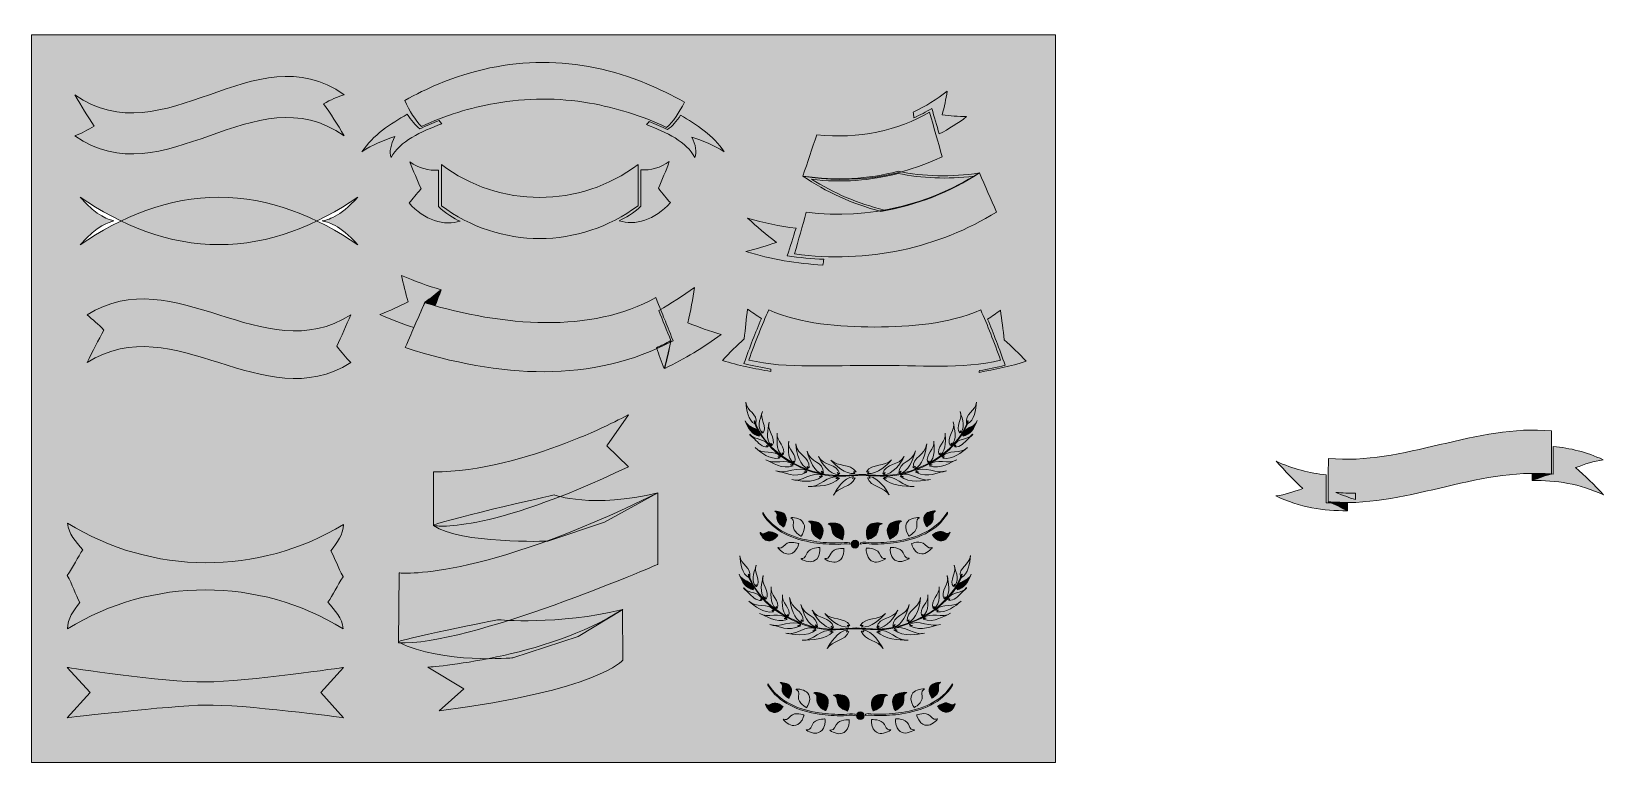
# Model space of a CAD drawing. Header units: inches. Extents: x 1 to 1682, y -780 to 2.
import ezdxf

# ---------------------------------------------------------------- set-up
doc = ezdxf.new("R2010")
doc.units = ezdxf.units.IN
doc.header["$MEASUREMENT"] = 0
doc.layers.add('Layer 1', color=7, linetype='Continuous')

# ---------------------------------------------------------------- blocks, each defined once
blk = doc.blocks.new('block 6')
at = {"layer": 'Layer 1', "true_color": 0xe8a524}
h = blk.add_hatch(color=42, dxfattribs=at)
h.dxf.hatch_style = 2
edge = h.paths.add_edge_path()
edge.add_spline(control_points=[(885.9, -546.7), (885.9, -549), (884.1, -550.8), (881.8, -550.8), (879.5, -550.8), (877.7, -549), (877.7, -546.7), (877.7, -544.4), (879.5, -542.6), (881.8, -542.6), (884.1, -542.6), (885.9, -544.4), (885.9, -546.7)], knot_values=[0, 0, 0, 0, 1, 1, 1, 2, 2, 2, 3, 3, 3, 4, 4, 4, 4], degree=3, periodic=1)
at = {"layer": 'Layer 1', "lineweight": 0}
blk.add_open_spline([(885.9, -546.7), (885.9, -549), (884.1, -550.8), (881.8, -550.8), (879.5, -550.8), (877.7, -549), (877.7, -546.7), (877.7, -544.4), (879.5, -542.6), (881.8, -542.6), (884.1, -542.6), (885.9, -544.4), (885.9, -546.7)], degree=3, knots=[0, 0, 0, 0, 1, 1, 1, 2, 2, 2, 3, 3, 3, 4, 4, 4, 4], dxfattribs=at)
blk = doc.blocks.new('block 5')
at = {"layer": 'Layer 1'}
blk.add_blockref('block 6', (0, 0), dxfattribs=at)
blk = doc.blocks.new('block 8')
at = {"layer": 'Layer 1', "true_color": 0xe8a524}
h = blk.add_hatch(color=42, dxfattribs=at)
h.dxf.hatch_style = 2
edge = h.paths.add_edge_path()
edge.add_spline(control_points=[(856.1, -556.3), (853.1, -562.3), (852.2, -561.9), (849.7, -561.9), (847.1, -561.9), (856.7, -566.6), (860.6, -565.8), (862.7, -565.4), (866.3, -564.2), (868, -560.7), (870.6, -555.1), (869.7, -551.3), (869.7, -551), (869.9, -550.5), (869.7, -551), (869.7, -551), (869.7, -551), (859.1, -550.3), (856.1, -556.3)], knot_values=[0, 0, 0, 0, 1, 1, 1, 2, 2, 2, 3, 3, 3, 4, 4, 4, 5, 5, 5, 6, 6, 6, 6], degree=3, periodic=1)
at = {"layer": 'Layer 1', "lineweight": 0}
blk.add_open_spline([(856.1, -556.3), (853.1, -562.3), (852.2, -561.9), (849.7, -561.9), (847.1, -561.9), (856.7, -566.6), (860.6, -565.8), (862.7, -565.4), (866.3, -564.2), (868, -560.7), (870.6, -555.1), (869.7, -551.3), (869.7, -551), (869.9, -550.5), (869.7, -551), (869.7, -551), (869.7, -551), (859.1, -550.3), (856.1, -556.3)], degree=3, knots=[0, 0, 0, 0, 1, 1, 1, 2, 2, 2, 3, 3, 3, 4, 4, 4, 5, 5, 5, 6, 6, 6, 6], dxfattribs=at)
blk = doc.blocks.new('block 7')
at = {"layer": 'Layer 1'}
blk.add_blockref('block 8', (0, 0), dxfattribs=at)
blk = doc.blocks.new('block 10')
at = {"layer": 'Layer 1', "true_color": 0xe8a524}
h = blk.add_hatch(color=42, dxfattribs=at)
h.dxf.hatch_style = 2
edge = h.paths.add_edge_path()
edge.add_spline(control_points=[(830.5, -555.9), (827.8, -562.1), (826.9, -561.7), (824.3, -561.8), (821.8, -561.9), (831.5, -566.2), (835.4, -565.2), (837.5, -564.7), (841, -563.4), (842.5, -559.8), (845, -554.2), (843.9, -550.3), (843.9, -550.1), (844.1, -549.6), (843.9, -550.1), (843.9, -550.1), (843.9, -550.1), (833.2, -549.8), (830.5, -555.9)], knot_values=[0, 0, 0, 0, 1, 1, 1, 2, 2, 2, 3, 3, 3, 4, 4, 4, 5, 5, 5, 6, 6, 6, 6], degree=3, periodic=1)
at = {"layer": 'Layer 1', "lineweight": 0}
blk.add_open_spline([(830.5, -555.9), (827.8, -562.1), (826.9, -561.7), (824.3, -561.8), (821.8, -561.9), (831.5, -566.2), (835.4, -565.2), (837.5, -564.7), (841, -563.4), (842.5, -559.8), (845, -554.2), (843.9, -550.3), (843.9, -550.1), (844.1, -549.6), (843.9, -550.1), (843.9, -550.1), (843.9, -550.1), (833.2, -549.8), (830.5, -555.9)], degree=3, knots=[0, 0, 0, 0, 1, 1, 1, 2, 2, 2, 3, 3, 3, 4, 4, 4, 5, 5, 5, 6, 6, 6, 6], dxfattribs=at)
blk = doc.blocks.new('block 9')
at = {"layer": 'Layer 1'}
blk.add_blockref('block 10', (0, 0), dxfattribs=at)
blk = doc.blocks.new('block 12')
at = {"layer": 'Layer 1', "true_color": 0xe8a524}
h = blk.add_hatch(color=42, dxfattribs=at)
h.dxf.hatch_style = 2
edge = h.paths.add_edge_path()
edge.add_spline(control_points=[(807.3, -546.9), (802.8, -551.6), (802.1, -550.9), (799.7, -550.2), (797.3, -549.4), (804.8, -556.5), (808.7, -557), (810.8, -557.2), (814.5, -557.2), (817, -554.4), (821.1, -550.1), (821.4, -546.2), (821.5, -546), (821.8, -545.5), (821.5, -546), (821.5, -546), (821.5, -546), (811.8, -542.2), (807.3, -546.9)], knot_values=[0, 0, 0, 0, 1, 1, 1, 2, 2, 2, 3, 3, 3, 4, 4, 4, 5, 5, 5, 6, 6, 6, 6], degree=3, periodic=1)
at = {"layer": 'Layer 1', "lineweight": 0}
blk.add_open_spline([(807.3, -546.9), (802.8, -551.6), (802.1, -550.9), (799.7, -550.2), (797.3, -549.4), (804.8, -556.5), (808.7, -557), (810.8, -557.2), (814.5, -557.2), (817, -554.4), (821.1, -550.1), (821.4, -546.2), (821.5, -546), (821.8, -545.5), (821.5, -546), (821.5, -546), (821.5, -546), (811.8, -542.2), (807.3, -546.9)], degree=3, knots=[0, 0, 0, 0, 1, 1, 1, 2, 2, 2, 3, 3, 3, 4, 4, 4, 5, 5, 5, 6, 6, 6, 6], dxfattribs=at)
blk = doc.blocks.new('block 11')
at = {"layer": 'Layer 1'}
blk.add_blockref('block 12', (0, 0), dxfattribs=at)
blk = doc.blocks.new('block 14')
at = {"layer": 'Layer 1', "true_color": 0xe8a524}
h = blk.add_hatch(color=42, dxfattribs=at)
h.dxf.hatch_style = 2
edge = h.paths.add_edge_path()
edge.add_spline(control_points=[(815.6, -526.6), (816.3, -520.1), (815.4, -520), (813.3, -518.6), (811.2, -517.3), (821.5, -518.5), (824.3, -521.2), (825.8, -522.6), (828.1, -525.5), (827.6, -529.2), (826.9, -535.2), (824.1, -537.8), (824, -538.1), (823.9, -538.6), (824, -538.1), (824, -538.1), (824, -538.1), (814.9, -533.1), (815.6, -526.6)], knot_values=[0, 0, 0, 0, 1, 1, 1, 2, 2, 2, 3, 3, 3, 4, 4, 4, 5, 5, 5, 6, 6, 6, 6], degree=3, periodic=1)
at = {"layer": 'Layer 1', "lineweight": 0}
blk.add_open_spline([(815.6, -526.6), (816.3, -520.1), (815.4, -520), (813.3, -518.6), (811.2, -517.3), (821.5, -518.5), (824.3, -521.2), (825.8, -522.6), (828.1, -525.5), (827.6, -529.2), (826.9, -535.2), (824.1, -537.8), (824, -538.1), (823.9, -538.6), (824, -538.1), (824, -538.1), (824, -538.1), (814.9, -533.1), (815.6, -526.6)], degree=3, knots=[0, 0, 0, 0, 1, 1, 1, 2, 2, 2, 3, 3, 3, 4, 4, 4, 5, 5, 5, 6, 6, 6, 6], dxfattribs=at)
blk = doc.blocks.new('block 13')
at = {"layer": 'Layer 1'}
blk.add_blockref('block 14', (0, 0), dxfattribs=at)
blk = doc.blocks.new('block 16')
at = {"layer": 'Layer 1', "true_color": 0xe8a524}
h = blk.add_hatch(color=42, dxfattribs=at)
h.dxf.hatch_style = 2
edge = h.paths.add_edge_path()
edge.add_spline(control_points=[(798.2, -518.3), (798.8, -512.9), (798, -512.7), (796.3, -511.6), (794.5, -510.5), (803.1, -511.5), (805.5, -513.8), (806.7, -515), (808.7, -517.4), (808.3, -520.6), (807.6, -525.6), (805.2, -527.8), (805.2, -528), (805.1, -528.4), (805.2, -528), (805.2, -528), (805.2, -528), (797.5, -523.7), (798.2, -518.3)], knot_values=[0, 0, 0, 0, 1, 1, 1, 2, 2, 2, 3, 3, 3, 4, 4, 4, 5, 5, 5, 6, 6, 6, 6], degree=3, periodic=1)
at = {"layer": 'Layer 1', "lineweight": 0}
blk.add_open_spline([(798.2, -518.3), (798.8, -512.9), (798, -512.7), (796.3, -511.6), (794.5, -510.5), (803.1, -511.5), (805.5, -513.8), (806.7, -515), (808.7, -517.4), (808.3, -520.6), (807.6, -525.6), (805.2, -527.8), (805.2, -528), (805.1, -528.4), (805.2, -528), (805.2, -528), (805.2, -528), (797.5, -523.7), (798.2, -518.3)], degree=3, knots=[0, 0, 0, 0, 1, 1, 1, 2, 2, 2, 3, 3, 3, 4, 4, 4, 5, 5, 5, 6, 6, 6, 6], dxfattribs=at)
blk = doc.blocks.new('block 15')
at = {"layer": 'Layer 1'}
blk.add_blockref('block 16', (0, 0), dxfattribs=at)
blk = doc.blocks.new('block 18')
at = {"layer": 'Layer 1', "true_color": 0xe8a524}
h = blk.add_hatch(color=42, dxfattribs=at)
h.dxf.hatch_style = 2
edge = h.paths.add_edge_path()
edge.add_spline(control_points=[(787.6, -533.7), (782.7, -536.1), (782.3, -535.4), (780.6, -534.2), (779, -532.9), (782.9, -540.6), (785.9, -542.1), (787.4, -542.8), (790.4, -543.8), (793.2, -542.4), (797.6, -540), (798.9, -537), (799.1, -536.9), (799.5, -536.7), (799.1, -536.9), (799.1, -536.9), (799.1, -536.9), (792.5, -531.2), (787.6, -533.7)], knot_values=[0, 0, 0, 0, 1, 1, 1, 2, 2, 2, 3, 3, 3, 4, 4, 4, 5, 5, 5, 6, 6, 6, 6], degree=3, periodic=1)
at = {"layer": 'Layer 1', "lineweight": 0}
blk.add_open_spline([(787.6, -533.7), (782.7, -536.1), (782.3, -535.4), (780.6, -534.2), (779, -532.9), (782.9, -540.6), (785.9, -542.1), (787.4, -542.8), (790.4, -543.8), (793.2, -542.4), (797.6, -540), (798.9, -537), (799.1, -536.9), (799.5, -536.7), (799.1, -536.9), (799.1, -536.9), (799.1, -536.9), (792.5, -531.2), (787.6, -533.7)], degree=3, knots=[0, 0, 0, 0, 1, 1, 1, 2, 2, 2, 3, 3, 3, 4, 4, 4, 5, 5, 5, 6, 6, 6, 6], dxfattribs=at)
blk = doc.blocks.new('block 17')
at = {"layer": 'Layer 1'}
blk.add_blockref('block 18', (0, 0), dxfattribs=at)
blk = doc.blocks.new('block 20')
at = {"layer": 'Layer 1', "true_color": 0xe8a524}
h = blk.add_hatch(color=42, dxfattribs=at)
h.dxf.hatch_style = 2
edge = h.paths.add_edge_path()
edge.add_spline(control_points=[(857.3, -532.4), (856.6, -525.9), (855.6, -525.9), (853.3, -525.1), (850.9, -524.3), (861.2, -523.1), (864.6, -525.1), (866.4, -526.2), (869.3, -528.5), (869.7, -532.2), (870.3, -538.2), (868.2, -541.5), (868.2, -541.7), (868.2, -542.3), (868.2, -541.7), (868.2, -541.7), (868.2, -541.7), (858.1, -538.9), (857.3, -532.4)], knot_values=[0, 0, 0, 0, 1, 1, 1, 2, 2, 2, 3, 3, 3, 4, 4, 4, 5, 5, 5, 6, 6, 6, 6], degree=3, periodic=1)
at = {"layer": 'Layer 1', "lineweight": 0}
blk.add_open_spline([(857.3, -532.4), (856.6, -525.9), (855.6, -525.9), (853.3, -525.1), (850.9, -524.3), (861.2, -523.1), (864.6, -525.1), (866.4, -526.2), (869.3, -528.5), (869.7, -532.2), (870.3, -538.2), (868.2, -541.5), (868.2, -541.7), (868.2, -542.3), (868.2, -541.7), (868.2, -541.7), (868.2, -541.7), (858.1, -538.9), (857.3, -532.4)], degree=3, knots=[0, 0, 0, 0, 1, 1, 1, 2, 2, 2, 3, 3, 3, 4, 4, 4, 5, 5, 5, 6, 6, 6, 6], dxfattribs=at)
blk = doc.blocks.new('block 19')
at = {"layer": 'Layer 1'}
blk.add_blockref('block 20', (0, 0), dxfattribs=at)
blk = doc.blocks.new('block 22')
at = {"layer": 'Layer 1', "true_color": 0xe8a524}
h = blk.add_hatch(color=42, dxfattribs=at)
h.dxf.hatch_style = 2
edge = h.paths.add_edge_path()
edge.add_spline(control_points=[(835.2, -530.2), (835.6, -523.7), (834.6, -523.6), (832.4, -522.4), (830.2, -521.2), (840.6, -521.7), (843.6, -524.3), (845.2, -525.6), (847.7, -528.4), (847.5, -532.1), (847.1, -538.2), (844.4, -541), (844.4, -541.2), (844.3, -541.8), (844.4, -541.2), (844.4, -541.2), (844.4, -541.2), (834.9, -536.8), (835.2, -530.2)], knot_values=[0, 0, 0, 0, 1, 1, 1, 2, 2, 2, 3, 3, 3, 4, 4, 4, 5, 5, 5, 6, 6, 6, 6], degree=3, periodic=1)
at = {"layer": 'Layer 1', "lineweight": 0}
blk.add_open_spline([(835.2, -530.2), (835.6, -523.7), (834.6, -523.6), (832.4, -522.4), (830.2, -521.2), (840.6, -521.7), (843.6, -524.3), (845.2, -525.6), (847.7, -528.4), (847.5, -532.1), (847.1, -538.2), (844.4, -541), (844.4, -541.2), (844.3, -541.8), (844.4, -541.2), (844.4, -541.2), (844.4, -541.2), (834.9, -536.8), (835.2, -530.2)], degree=3, knots=[0, 0, 0, 0, 1, 1, 1, 2, 2, 2, 3, 3, 3, 4, 4, 4, 5, 5, 5, 6, 6, 6, 6], dxfattribs=at)
blk = doc.blocks.new('block 21')
at = {"layer": 'Layer 1'}
blk.add_blockref('block 22', (0, 0), dxfattribs=at)
blk = doc.blocks.new('block 25')
at = {"layer": 'Layer 1', "true_color": 0xe8a524}
h = blk.add_hatch(color=42, dxfattribs=at)
h.dxf.hatch_style = 2
edge = h.paths.add_edge_path()
edge.add_spline(control_points=[(876.1, -545.1), (873.1, -544), (867.7, -545.2), (864.6, -545.2), (855.5, -545.3), (846.5, -544.7), (837.6, -543.4), (816.4, -540.3), (794.5, -531.8), (783, -512.6), (783.2, -513), (782.8, -513.7), (783, -514.1), (794.5, -533.4), (816.4, -541.6), (837.6, -544.9), (846.2, -546.2), (855, -546.7), (863.7, -546.7), (867.1, -546.7), (872.9, -545.3), (876.1, -546.6), (876, -546.5), (876.3, -545.2), (876.1, -545.1), (876.1, -545.1), (876.1, -545.1), (876.1, -545.1)], knot_values=[0, 0, 0, 0, 1, 1, 1, 2, 2, 2, 3, 3, 3, 4, 4, 4, 5, 5, 5, 6, 6, 6, 7, 7, 7, 8, 8, 8, 9, 9, 9, 9], degree=3, periodic=1)
at = {"layer": 'Layer 1', "lineweight": 0}
blk.add_open_spline([(876.1, -545.1), (873.1, -544), (867.7, -545.2), (864.6, -545.2), (855.5, -545.3), (846.5, -544.7), (837.6, -543.4), (816.4, -540.3), (794.5, -531.8), (783, -512.6), (783.2, -513), (782.8, -513.7), (783, -514.1), (794.5, -533.4), (816.4, -541.6), (837.6, -544.9), (846.2, -546.2), (855, -546.7), (863.7, -546.7), (867.1, -546.7), (872.9, -545.3), (876.1, -546.6), (876, -546.5), (876.3, -545.2), (876.1, -545.1), (876.1, -545.1), (876.1, -545.1), (876.1, -545.1)], degree=3, knots=[0, 0, 0, 0, 1, 1, 1, 2, 2, 2, 3, 3, 3, 4, 4, 4, 5, 5, 5, 6, 6, 6, 7, 7, 7, 8, 8, 8, 9, 9, 9, 9], dxfattribs=at)
blk = doc.blocks.new('block 24')
at = {"layer": 'Layer 1'}
blk.add_blockref('block 25', (0, 0), dxfattribs=at)
blk = doc.blocks.new('block 23')
at = {"layer": 'Layer 1'}
blk.add_blockref('block 24', (0, 0), dxfattribs=at)
blk = doc.blocks.new('block 4')
at = {"layer": 'Layer 1'}
for name in ['block 23', 'block 15', 'block 13', 'block 17', 'block 21', 'block 19', 'block 11', 'block 9', 'block 7', 'block 5']:
    blk.add_blockref(name, (0, 0), dxfattribs=at)
blk = doc.blocks.new('block 28')
at = {"layer": 'Layer 1', "true_color": 0xe8a524}
h = blk.add_hatch(color=42, dxfattribs=at)
h.dxf.hatch_style = 2
edge = h.paths.add_edge_path()
edge.add_spline(control_points=[(877.7, -546.5), (877.7, -548.7), (879.5, -550.6), (881.8, -550.6), (884.1, -550.6), (885.9, -548.7), (885.9, -546.5), (885.9, -544.2), (884.1, -542.4), (881.8, -542.4), (879.5, -542.4), (877.7, -544.2), (877.7, -546.5)], knot_values=[0, 0, 0, 0, 1, 1, 1, 2, 2, 2, 3, 3, 3, 4, 4, 4, 4], degree=3, periodic=1)
at = {"layer": 'Layer 1', "lineweight": 0}
blk.add_open_spline([(877.7, -546.5), (877.7, -548.7), (879.5, -550.6), (881.8, -550.6), (884.1, -550.6), (885.9, -548.7), (885.9, -546.5), (885.9, -544.2), (884.1, -542.4), (881.8, -542.4), (879.5, -542.4), (877.7, -544.2), (877.7, -546.5)], degree=3, knots=[0, 0, 0, 0, 1, 1, 1, 2, 2, 2, 3, 3, 3, 4, 4, 4, 4], dxfattribs=at)
blk = doc.blocks.new('block 27')
at = {"layer": 'Layer 1'}
blk.add_blockref('block 28', (0, 0), dxfattribs=at)
blk = doc.blocks.new('block 30')
at = {"layer": 'Layer 1', "true_color": 0xe8a524}
h = blk.add_hatch(color=42, dxfattribs=at)
h.dxf.hatch_style = 2
edge = h.paths.add_edge_path()
edge.add_spline(control_points=[(907.5, -556.1), (910.4, -562.1), (911.3, -561.7), (913.9, -561.7), (916.4, -561.7), (906.9, -566.3), (902.9, -565.6), (900.9, -565.2), (897.2, -563.9), (895.6, -560.5), (893, -554.9), (893.9, -551), (893.8, -550.8), (893.7, -550.3), (893.8, -550.8), (893.8, -550.8), (893.8, -550.8), (904.5, -550.1), (907.5, -556.1)], knot_values=[0, 0, 0, 0, 1, 1, 1, 2, 2, 2, 3, 3, 3, 4, 4, 4, 5, 5, 5, 6, 6, 6, 6], degree=3, periodic=1)
at = {"layer": 'Layer 1', "lineweight": 0}
blk.add_open_spline([(907.5, -556.1), (910.4, -562.1), (911.3, -561.7), (913.9, -561.7), (916.4, -561.7), (906.9, -566.3), (902.9, -565.6), (900.9, -565.2), (897.2, -563.9), (895.6, -560.5), (893, -554.9), (893.9, -551), (893.8, -550.8), (893.7, -550.3), (893.8, -550.8), (893.8, -550.8), (893.8, -550.8), (904.5, -550.1), (907.5, -556.1)], degree=3, knots=[0, 0, 0, 0, 1, 1, 1, 2, 2, 2, 3, 3, 3, 4, 4, 4, 5, 5, 5, 6, 6, 6, 6], dxfattribs=at)
blk = doc.blocks.new('block 29')
at = {"layer": 'Layer 1'}
blk.add_blockref('block 30', (0, 0), dxfattribs=at)
blk = doc.blocks.new('block 32')
at = {"layer": 'Layer 1', "true_color": 0xe8a524}
h = blk.add_hatch(color=42, dxfattribs=at)
h.dxf.hatch_style = 2
edge = h.paths.add_edge_path()
edge.add_spline(control_points=[(933.1, -555.7), (935.8, -561.8), (936.7, -561.5), (939.2, -561.6), (941.8, -561.7), (932.1, -565.9), (928.1, -565), (926.1, -564.5), (922.5, -563.2), (921, -559.6), (918.6, -554), (919.7, -550.1), (919.6, -549.9), (919.5, -549.4), (919.6, -549.9), (919.6, -549.9), (919.6, -549.9), (930.3, -549.6), (933.1, -555.7)], knot_values=[0, 0, 0, 0, 1, 1, 1, 2, 2, 2, 3, 3, 3, 4, 4, 4, 5, 5, 5, 6, 6, 6, 6], degree=3, periodic=1)
at = {"layer": 'Layer 1', "lineweight": 0}
blk.add_open_spline([(933.1, -555.7), (935.8, -561.8), (936.7, -561.5), (939.2, -561.6), (941.8, -561.7), (932.1, -565.9), (928.1, -565), (926.1, -564.5), (922.5, -563.2), (921, -559.6), (918.6, -554), (919.7, -550.1), (919.6, -549.9), (919.5, -549.4), (919.6, -549.9), (919.6, -549.9), (919.6, -549.9), (930.3, -549.6), (933.1, -555.7)], degree=3, knots=[0, 0, 0, 0, 1, 1, 1, 2, 2, 2, 3, 3, 3, 4, 4, 4, 5, 5, 5, 6, 6, 6, 6], dxfattribs=at)
blk = doc.blocks.new('block 31')
at = {"layer": 'Layer 1'}
blk.add_blockref('block 32', (0, 0), dxfattribs=at)
blk = doc.blocks.new('block 34')
at = {"layer": 'Layer 1', "true_color": 0xe8a524}
h = blk.add_hatch(color=42, dxfattribs=at)
h.dxf.hatch_style = 2
edge = h.paths.add_edge_path()
edge.add_spline(control_points=[(956.3, -546.7), (960.8, -551.4), (961.5, -550.7), (963.9, -550), (966.2, -549.2), (958.8, -556.3), (954.8, -556.8), (952.8, -557), (949.1, -556.9), (946.6, -554.2), (942.5, -549.8), (942.2, -546), (942.1, -545.8), (941.8, -545.3), (942.1, -545.8), (942.1, -545.8), (942.1, -545.8), (951.8, -542), (956.3, -546.7)], knot_values=[0, 0, 0, 0, 1, 1, 1, 2, 2, 2, 3, 3, 3, 4, 4, 4, 5, 5, 5, 6, 6, 6, 6], degree=3, periodic=1)
at = {"layer": 'Layer 1', "lineweight": 0}
blk.add_open_spline([(956.3, -546.7), (960.8, -551.4), (961.5, -550.7), (963.9, -550), (966.2, -549.2), (958.8, -556.3), (954.8, -556.8), (952.8, -557), (949.1, -556.9), (946.6, -554.2), (942.5, -549.8), (942.2, -546), (942.1, -545.8), (941.8, -545.3), (942.1, -545.8), (942.1, -545.8), (942.1, -545.8), (951.8, -542), (956.3, -546.7)], degree=3, knots=[0, 0, 0, 0, 1, 1, 1, 2, 2, 2, 3, 3, 3, 4, 4, 4, 5, 5, 5, 6, 6, 6, 6], dxfattribs=at)
blk = doc.blocks.new('block 33')
at = {"layer": 'Layer 1'}
blk.add_blockref('block 34', (0, 0), dxfattribs=at)
blk = doc.blocks.new('block 36')
at = {"layer": 'Layer 1', "true_color": 0xe8a524}
h = blk.add_hatch(color=42, dxfattribs=at)
h.dxf.hatch_style = 2
edge = h.paths.add_edge_path()
edge.add_spline(control_points=[(947.9, -526.4), (947.2, -519.9), (948.2, -519.7), (950.2, -518.4), (952.3, -517.1), (942.1, -518.3), (939.2, -521), (937.8, -522.4), (935.4, -525.3), (935.9, -529), (936.7, -534.9), (939.5, -537.6), (939.5, -537.8), (939.7, -538.4), (939.5, -537.8), (939.5, -537.8), (939.5, -537.8), (948.6, -532.8), (947.9, -526.4)], knot_values=[0, 0, 0, 0, 1, 1, 1, 2, 2, 2, 3, 3, 3, 4, 4, 4, 5, 5, 5, 6, 6, 6, 6], degree=3, periodic=1)
at = {"layer": 'Layer 1', "lineweight": 0}
blk.add_open_spline([(947.9, -526.4), (947.2, -519.9), (948.2, -519.7), (950.2, -518.4), (952.3, -517.1), (942.1, -518.3), (939.2, -521), (937.8, -522.4), (935.4, -525.3), (935.9, -529), (936.7, -534.9), (939.5, -537.6), (939.5, -537.8), (939.7, -538.4), (939.5, -537.8), (939.5, -537.8), (939.5, -537.8), (948.6, -532.8), (947.9, -526.4)], degree=3, knots=[0, 0, 0, 0, 1, 1, 1, 2, 2, 2, 3, 3, 3, 4, 4, 4, 5, 5, 5, 6, 6, 6, 6], dxfattribs=at)
blk = doc.blocks.new('block 35')
at = {"layer": 'Layer 1'}
blk.add_blockref('block 36', (0, 0), dxfattribs=at)
blk = doc.blocks.new('block 38')
at = {"layer": 'Layer 1', "true_color": 0xe8a524}
h = blk.add_hatch(color=42, dxfattribs=at)
h.dxf.hatch_style = 2
edge = h.paths.add_edge_path()
edge.add_spline(control_points=[(965.4, -518.1), (964.8, -512.6), (965.5, -512.5), (967.3, -511.4), (969.1, -510.2), (960.4, -511.3), (958.1, -513.6), (956.8, -514.8), (954.9, -517.2), (955.3, -520.4), (956, -525.3), (958.3, -527.6), (958.4, -527.8), (958.5, -528.2), (958.4, -527.8), (958.4, -527.8), (958.4, -527.8), (966, -523.5), (965.4, -518.1)], knot_values=[0, 0, 0, 0, 1, 1, 1, 2, 2, 2, 3, 3, 3, 4, 4, 4, 5, 5, 5, 6, 6, 6, 6], degree=3, periodic=1)
at = {"layer": 'Layer 1', "lineweight": 0}
blk.add_open_spline([(965.4, -518.1), (964.8, -512.6), (965.5, -512.5), (967.3, -511.4), (969.1, -510.2), (960.4, -511.3), (958.1, -513.6), (956.8, -514.8), (954.9, -517.2), (955.3, -520.4), (956, -525.3), (958.3, -527.6), (958.4, -527.8), (958.5, -528.2), (958.4, -527.8), (958.4, -527.8), (958.4, -527.8), (966, -523.5), (965.4, -518.1)], degree=3, knots=[0, 0, 0, 0, 1, 1, 1, 2, 2, 2, 3, 3, 3, 4, 4, 4, 5, 5, 5, 6, 6, 6, 6], dxfattribs=at)
blk = doc.blocks.new('block 37')
at = {"layer": 'Layer 1'}
blk.add_blockref('block 38', (0, 0), dxfattribs=at)
blk = doc.blocks.new('block 40')
at = {"layer": 'Layer 1', "true_color": 0xe8a524}
h = blk.add_hatch(color=42, dxfattribs=at)
h.dxf.hatch_style = 2
edge = h.paths.add_edge_path()
edge.add_spline(control_points=[(976, -533.4), (980.9, -535.9), (981.3, -535.2), (982.9, -533.9), (984.6, -532.7), (980.7, -540.4), (977.7, -541.9), (976.1, -542.6), (973.2, -543.6), (970.4, -542.1), (965.9, -539.8), (964.6, -536.8), (964.5, -536.7), (964.1, -536.4), (964.5, -536.7), (964.5, -536.7), (964.5, -536.7), (971.1, -531), (976, -533.4)], knot_values=[0, 0, 0, 0, 1, 1, 1, 2, 2, 2, 3, 3, 3, 4, 4, 4, 5, 5, 5, 6, 6, 6, 6], degree=3, periodic=1)
at = {"layer": 'Layer 1', "lineweight": 0}
blk.add_open_spline([(976, -533.4), (980.9, -535.9), (981.3, -535.2), (982.9, -533.9), (984.6, -532.7), (980.7, -540.4), (977.7, -541.9), (976.1, -542.6), (973.2, -543.6), (970.4, -542.1), (965.9, -539.8), (964.6, -536.8), (964.5, -536.7), (964.1, -536.4), (964.5, -536.7), (964.5, -536.7), (964.5, -536.7), (971.1, -531), (976, -533.4)], degree=3, knots=[0, 0, 0, 0, 1, 1, 1, 2, 2, 2, 3, 3, 3, 4, 4, 4, 5, 5, 5, 6, 6, 6, 6], dxfattribs=at)
blk = doc.blocks.new('block 39')
at = {"layer": 'Layer 1'}
blk.add_blockref('block 40', (0, 0), dxfattribs=at)
blk = doc.blocks.new('block 42')
at = {"layer": 'Layer 1', "true_color": 0xe8a524}
h = blk.add_hatch(color=42, dxfattribs=at)
h.dxf.hatch_style = 2
edge = h.paths.add_edge_path()
edge.add_spline(control_points=[(906.2, -532.1), (907, -525.6), (907.9, -525.7), (910.3, -524.9), (912.7, -524), (902.4, -522.9), (898.9, -524.9), (897.2, -526), (894.2, -528.3), (893.8, -532), (893.2, -538), (895.4, -541.3), (895.4, -541.5), (895.4, -542), (895.4, -541.5), (895.4, -541.5), (895.4, -541.5), (905.5, -538.7), (906.2, -532.1)], knot_values=[0, 0, 0, 0, 1, 1, 1, 2, 2, 2, 3, 3, 3, 4, 4, 4, 5, 5, 5, 6, 6, 6, 6], degree=3, periodic=1)
at = {"layer": 'Layer 1', "lineweight": 0}
blk.add_open_spline([(906.2, -532.1), (907, -525.6), (907.9, -525.7), (910.3, -524.9), (912.7, -524), (902.4, -522.9), (898.9, -524.9), (897.2, -526), (894.2, -528.3), (893.8, -532), (893.2, -538), (895.4, -541.3), (895.4, -541.5), (895.4, -542), (895.4, -541.5), (895.4, -541.5), (895.4, -541.5), (905.5, -538.7), (906.2, -532.1)], degree=3, knots=[0, 0, 0, 0, 1, 1, 1, 2, 2, 2, 3, 3, 3, 4, 4, 4, 5, 5, 5, 6, 6, 6, 6], dxfattribs=at)
blk = doc.blocks.new('block 41')
at = {"layer": 'Layer 1'}
blk.add_blockref('block 42', (0, 0), dxfattribs=at)
blk = doc.blocks.new('block 44')
at = {"layer": 'Layer 1', "true_color": 0xe8a524}
h = blk.add_hatch(color=42, dxfattribs=at)
h.dxf.hatch_style = 2
edge = h.paths.add_edge_path()
edge.add_spline(control_points=[(928.3, -530), (928, -523.5), (929, -523.4), (931.1, -522.2), (933.3, -521), (923, -521.5), (919.9, -524.1), (918.4, -525.4), (915.9, -528.2), (916.1, -531.9), (916.5, -537.9), (919.1, -540.8), (919.2, -541), (919.3, -541.6), (919.2, -541), (919.2, -541), (919.2, -541), (928.6, -536.6), (928.3, -530)], knot_values=[0, 0, 0, 0, 1, 1, 1, 2, 2, 2, 3, 3, 3, 4, 4, 4, 5, 5, 5, 6, 6, 6, 6], degree=3, periodic=1)
at = {"layer": 'Layer 1', "lineweight": 0}
blk.add_open_spline([(928.3, -530), (928, -523.5), (929, -523.4), (931.1, -522.2), (933.3, -521), (923, -521.5), (919.9, -524.1), (918.4, -525.4), (915.9, -528.2), (916.1, -531.9), (916.5, -537.9), (919.1, -540.8), (919.2, -541), (919.3, -541.6), (919.2, -541), (919.2, -541), (919.2, -541), (928.6, -536.6), (928.3, -530)], degree=3, knots=[0, 0, 0, 0, 1, 1, 1, 2, 2, 2, 3, 3, 3, 4, 4, 4, 5, 5, 5, 6, 6, 6, 6], dxfattribs=at)
blk = doc.blocks.new('block 43')
at = {"layer": 'Layer 1'}
blk.add_blockref('block 44', (0, 0), dxfattribs=at)
blk = doc.blocks.new('block 47')
at = {"layer": 'Layer 1', "true_color": 0xe8a524}
h = blk.add_hatch(color=42, dxfattribs=at)
h.dxf.hatch_style = 2
edge = h.paths.add_edge_path()
edge.add_spline(control_points=[(887.4, -544.9), (890.4, -543.7), (895.9, -545), (899, -545), (908, -545.1), (917, -544.5), (926, -543.2), (947.2, -540.1), (969.1, -531.6), (980.5, -512.4), (980.3, -512.8), (980.7, -513.5), (980.5, -513.9), (969, -533.2), (947.2, -541.4), (926, -544.6), (917.3, -546), (908.6, -546.5), (899.8, -546.5), (896.5, -546.5), (890.6, -545.1), (887.4, -546.4), (887.6, -546.3), (887.3, -545), (887.4, -544.9), (887.4, -544.9), (887.4, -544.9), (887.4, -544.9)], knot_values=[0, 0, 0, 0, 1, 1, 1, 2, 2, 2, 3, 3, 3, 4, 4, 4, 5, 5, 5, 6, 6, 6, 7, 7, 7, 8, 8, 8, 9, 9, 9, 9], degree=3, periodic=1)
at = {"layer": 'Layer 1', "lineweight": 0}
blk.add_open_spline([(887.4, -544.9), (890.4, -543.7), (895.9, -545), (899, -545), (908, -545.1), (917, -544.5), (926, -543.2), (947.2, -540.1), (969.1, -531.6), (980.5, -512.4), (980.3, -512.8), (980.7, -513.5), (980.5, -513.9), (969, -533.2), (947.2, -541.4), (926, -544.6), (917.3, -546), (908.6, -546.5), (899.8, -546.5), (896.5, -546.5), (890.6, -545.1), (887.4, -546.4), (887.6, -546.3), (887.3, -545), (887.4, -544.9), (887.4, -544.9), (887.4, -544.9), (887.4, -544.9)], degree=3, knots=[0, 0, 0, 0, 1, 1, 1, 2, 2, 2, 3, 3, 3, 4, 4, 4, 5, 5, 5, 6, 6, 6, 7, 7, 7, 8, 8, 8, 9, 9, 9, 9], dxfattribs=at)
blk = doc.blocks.new('block 46')
at = {"layer": 'Layer 1'}
blk.add_blockref('block 47', (0, 0), dxfattribs=at)
blk = doc.blocks.new('block 45')
at = {"layer": 'Layer 1'}
blk.add_blockref('block 46', (0, 0), dxfattribs=at)
blk = doc.blocks.new('block 26')
at = {"layer": 'Layer 1'}
for name in ['block 45', 'block 43', 'block 35', 'block 37', 'block 41', 'block 39', 'block 27', 'block 29', 'block 31', 'block 33']:
    blk.add_blockref(name, (0, 0), dxfattribs=at)
blk = doc.blocks.new('block 3')
at = {"layer": 'Layer 1'}
for name in ['block 4', 'block 26']:
    blk.add_blockref(name, (0, 0), dxfattribs=at)
blk = doc.blocks.new('block 51')
at = {"layer": 'Layer 1', "true_color": 0x77aca6}
h = blk.add_hatch(color=123, dxfattribs=at)
h.dxf.hatch_style = 2
edge = h.paths.add_edge_path()
edge.add_spline(control_points=[(891.5, -730), (891.5, -732.3), (889.7, -734.1), (887.4, -734.1), (885.1, -734.1), (883.3, -732.3), (883.3, -730), (883.3, -727.7), (885.1, -725.9), (887.4, -725.9), (889.7, -725.9), (891.5, -727.7), (891.5, -730)], knot_values=[0, 0, 0, 0, 1, 1, 1, 2, 2, 2, 3, 3, 3, 4, 4, 4, 4], degree=3, periodic=1)
at = {"layer": 'Layer 1', "lineweight": 0}
blk.add_open_spline([(891.5, -730), (891.5, -732.3), (889.7, -734.1), (887.4, -734.1), (885.1, -734.1), (883.3, -732.3), (883.3, -730), (883.3, -727.7), (885.1, -725.9), (887.4, -725.9), (889.7, -725.9), (891.5, -727.7), (891.5, -730)], degree=3, knots=[0, 0, 0, 0, 1, 1, 1, 2, 2, 2, 3, 3, 3, 4, 4, 4, 4], dxfattribs=at)
blk = doc.blocks.new('block 50')
at = {"layer": 'Layer 1'}
blk.add_blockref('block 51', (0, 0), dxfattribs=at)
blk = doc.blocks.new('block 53')
at = {"layer": 'Layer 1', "true_color": 0x77aca6}
h = blk.add_hatch(color=123, dxfattribs=at)
h.dxf.hatch_style = 2
edge = h.paths.add_edge_path()
edge.add_spline(control_points=[(861.7, -739.6), (858.7, -745.6), (857.9, -745.2), (855.3, -745.2), (852.7, -745.2), (862.3, -749.9), (866.2, -749.1), (868.3, -748.7), (871.9, -747.5), (873.6, -744), (876.2, -738.4), (875.3, -734.6), (875.3, -734.3), (875.5, -733.8), (875.3, -734.3), (875.3, -734.3), (875.3, -734.3), (864.7, -733.6), (861.7, -739.6)], knot_values=[0, 0, 0, 0, 1, 1, 1, 2, 2, 2, 3, 3, 3, 4, 4, 4, 5, 5, 5, 6, 6, 6, 6], degree=3, periodic=1)
at = {"layer": 'Layer 1', "lineweight": 0}
blk.add_open_spline([(861.7, -739.6), (858.7, -745.6), (857.9, -745.2), (855.3, -745.2), (852.7, -745.2), (862.3, -749.9), (866.2, -749.1), (868.3, -748.7), (871.9, -747.5), (873.6, -744), (876.2, -738.4), (875.3, -734.6), (875.3, -734.3), (875.5, -733.8), (875.3, -734.3), (875.3, -734.3), (875.3, -734.3), (864.7, -733.6), (861.7, -739.6)], degree=3, knots=[0, 0, 0, 0, 1, 1, 1, 2, 2, 2, 3, 3, 3, 4, 4, 4, 5, 5, 5, 6, 6, 6, 6], dxfattribs=at)
blk = doc.blocks.new('block 52')
at = {"layer": 'Layer 1'}
blk.add_blockref('block 53', (0, 0), dxfattribs=at)
blk = doc.blocks.new('block 55')
at = {"layer": 'Layer 1', "true_color": 0x77aca6}
h = blk.add_hatch(color=123, dxfattribs=at)
h.dxf.hatch_style = 2
edge = h.paths.add_edge_path()
edge.add_spline(control_points=[(836.1, -739.2), (833.4, -745.4), (832.5, -745), (829.9, -745.1), (827.4, -745.2), (837.1, -749.5), (841, -748.5), (843.1, -748), (846.6, -746.7), (848.1, -743.1), (850.6, -737.5), (849.5, -733.6), (849.5, -733.4), (849.7, -732.9), (849.5, -733.4), (849.5, -733.4), (849.5, -733.4), (838.8, -733.1), (836.1, -739.2)], knot_values=[0, 0, 0, 0, 1, 1, 1, 2, 2, 2, 3, 3, 3, 4, 4, 4, 5, 5, 5, 6, 6, 6, 6], degree=3, periodic=1)
at = {"layer": 'Layer 1', "lineweight": 0}
blk.add_open_spline([(836.1, -739.2), (833.4, -745.4), (832.5, -745), (829.9, -745.1), (827.4, -745.2), (837.1, -749.5), (841, -748.5), (843.1, -748), (846.6, -746.7), (848.1, -743.1), (850.6, -737.5), (849.5, -733.6), (849.5, -733.4), (849.7, -732.9), (849.5, -733.4), (849.5, -733.4), (849.5, -733.4), (838.8, -733.1), (836.1, -739.2)], degree=3, knots=[0, 0, 0, 0, 1, 1, 1, 2, 2, 2, 3, 3, 3, 4, 4, 4, 5, 5, 5, 6, 6, 6, 6], dxfattribs=at)
blk = doc.blocks.new('block 54')
at = {"layer": 'Layer 1'}
blk.add_blockref('block 55', (0, 0), dxfattribs=at)
blk = doc.blocks.new('block 57')
at = {"layer": 'Layer 1', "true_color": 0x77aca6}
h = blk.add_hatch(color=123, dxfattribs=at)
h.dxf.hatch_style = 2
edge = h.paths.add_edge_path()
edge.add_spline(control_points=[(812.9, -730.2), (808.4, -734.9), (807.7, -734.2), (805.3, -733.5), (802.9, -732.7), (810.4, -739.8), (814.3, -740.3), (816.4, -740.5), (820.1, -740.5), (822.6, -737.7), (826.7, -733.4), (827, -729.5), (827.1, -729.3), (827.4, -728.9), (827.1, -729.3), (827.1, -729.3), (827.1, -729.3), (817.4, -725.5), (812.9, -730.2)], knot_values=[0, 0, 0, 0, 1, 1, 1, 2, 2, 2, 3, 3, 3, 4, 4, 4, 5, 5, 5, 6, 6, 6, 6], degree=3, periodic=1)
at = {"layer": 'Layer 1', "lineweight": 0}
blk.add_open_spline([(812.9, -730.2), (808.4, -734.9), (807.7, -734.2), (805.3, -733.5), (802.9, -732.7), (810.4, -739.8), (814.3, -740.3), (816.4, -740.5), (820.1, -740.5), (822.6, -737.7), (826.7, -733.4), (827, -729.5), (827.1, -729.3), (827.4, -728.9), (827.1, -729.3), (827.1, -729.3), (827.1, -729.3), (817.4, -725.5), (812.9, -730.2)], degree=3, knots=[0, 0, 0, 0, 1, 1, 1, 2, 2, 2, 3, 3, 3, 4, 4, 4, 5, 5, 5, 6, 6, 6, 6], dxfattribs=at)
blk = doc.blocks.new('block 56')
at = {"layer": 'Layer 1'}
blk.add_blockref('block 57', (0, 0), dxfattribs=at)
blk = doc.blocks.new('block 59')
at = {"layer": 'Layer 1', "true_color": 0x77aca6}
h = blk.add_hatch(color=123, dxfattribs=at)
h.dxf.hatch_style = 2
edge = h.paths.add_edge_path()
edge.add_spline(control_points=[(821.2, -709.9), (822, -703.4), (821, -703.3), (818.9, -701.9), (816.8, -700.6), (827.1, -701.8), (829.9, -704.5), (831.4, -705.9), (833.7, -708.8), (833.2, -712.5), (832.5, -718.5), (829.7, -721.2), (829.7, -721.4), (829.5, -721.9), (829.7, -721.4), (829.7, -721.4), (829.7, -721.4), (820.5, -716.4), (821.2, -709.9)], knot_values=[0, 0, 0, 0, 1, 1, 1, 2, 2, 2, 3, 3, 3, 4, 4, 4, 5, 5, 5, 6, 6, 6, 6], degree=3, periodic=1)
at = {"layer": 'Layer 1', "lineweight": 0}
blk.add_open_spline([(821.2, -709.9), (822, -703.4), (821, -703.3), (818.9, -701.9), (816.8, -700.6), (827.1, -701.8), (829.9, -704.5), (831.4, -705.9), (833.7, -708.8), (833.2, -712.5), (832.5, -718.5), (829.7, -721.2), (829.7, -721.4), (829.5, -721.9), (829.7, -721.4), (829.7, -721.4), (829.7, -721.4), (820.5, -716.4), (821.2, -709.9)], degree=3, knots=[0, 0, 0, 0, 1, 1, 1, 2, 2, 2, 3, 3, 3, 4, 4, 4, 5, 5, 5, 6, 6, 6, 6], dxfattribs=at)
blk = doc.blocks.new('block 58')
at = {"layer": 'Layer 1'}
blk.add_blockref('block 59', (0, 0), dxfattribs=at)
blk = doc.blocks.new('block 61')
at = {"layer": 'Layer 1', "true_color": 0x77aca6}
h = blk.add_hatch(color=123, dxfattribs=at)
h.dxf.hatch_style = 2
edge = h.paths.add_edge_path()
edge.add_spline(control_points=[(803.8, -701.6), (804.4, -696.2), (803.6, -696), (801.9, -694.9), (800.1, -693.8), (808.7, -694.8), (811.1, -697.1), (812.4, -698.3), (814.3, -700.8), (813.9, -703.9), (813.2, -708.9), (810.9, -711.1), (810.8, -711.3), (810.7, -711.7), (810.8, -711.3), (810.8, -711.3), (810.8, -711.3), (803.1, -707), (803.8, -701.6)], knot_values=[0, 0, 0, 0, 1, 1, 1, 2, 2, 2, 3, 3, 3, 4, 4, 4, 5, 5, 5, 6, 6, 6, 6], degree=3, periodic=1)
at = {"layer": 'Layer 1', "lineweight": 0}
blk.add_open_spline([(803.8, -701.6), (804.4, -696.2), (803.6, -696), (801.9, -694.9), (800.1, -693.8), (808.7, -694.8), (811.1, -697.1), (812.4, -698.3), (814.3, -700.8), (813.9, -703.9), (813.2, -708.9), (810.9, -711.1), (810.8, -711.3), (810.7, -711.7), (810.8, -711.3), (810.8, -711.3), (810.8, -711.3), (803.1, -707), (803.8, -701.6)], degree=3, knots=[0, 0, 0, 0, 1, 1, 1, 2, 2, 2, 3, 3, 3, 4, 4, 4, 5, 5, 5, 6, 6, 6, 6], dxfattribs=at)
blk = doc.blocks.new('block 60')
at = {"layer": 'Layer 1'}
blk.add_blockref('block 61', (0, 0), dxfattribs=at)
blk = doc.blocks.new('block 63')
at = {"layer": 'Layer 1', "true_color": 0x77aca6}
h = blk.add_hatch(color=123, dxfattribs=at)
h.dxf.hatch_style = 2
edge = h.paths.add_edge_path()
edge.add_spline(control_points=[(793.2, -717), (788.3, -719.4), (787.9, -718.7), (786.2, -717.5), (784.6, -716.2), (788.5, -723.9), (791.5, -725.4), (793, -726.1), (796, -727.1), (798.8, -725.7), (803.2, -723.3), (804.5, -720.3), (804.7, -720.2), (805.1, -720), (804.7, -720.2), (804.7, -720.2), (804.7, -720.2), (798.1, -714.5), (793.2, -717)], knot_values=[0, 0, 0, 0, 1, 1, 1, 2, 2, 2, 3, 3, 3, 4, 4, 4, 5, 5, 5, 6, 6, 6, 6], degree=3, periodic=1)
at = {"layer": 'Layer 1', "lineweight": 0}
blk.add_open_spline([(793.2, -717), (788.3, -719.4), (787.9, -718.7), (786.2, -717.5), (784.6, -716.2), (788.5, -723.9), (791.5, -725.4), (793, -726.1), (796, -727.1), (798.8, -725.7), (803.2, -723.3), (804.5, -720.3), (804.7, -720.2), (805.1, -720), (804.7, -720.2), (804.7, -720.2), (804.7, -720.2), (798.1, -714.5), (793.2, -717)], degree=3, knots=[0, 0, 0, 0, 1, 1, 1, 2, 2, 2, 3, 3, 3, 4, 4, 4, 5, 5, 5, 6, 6, 6, 6], dxfattribs=at)
blk = doc.blocks.new('block 62')
at = {"layer": 'Layer 1'}
blk.add_blockref('block 63', (0, 0), dxfattribs=at)
blk = doc.blocks.new('block 65')
at = {"layer": 'Layer 1', "true_color": 0x77aca6}
h = blk.add_hatch(color=123, dxfattribs=at)
h.dxf.hatch_style = 2
edge = h.paths.add_edge_path()
edge.add_spline(control_points=[(862.9, -715.7), (862.2, -709.2), (861.2, -709.2), (858.9, -708.4), (856.5, -707.6), (866.8, -706.4), (870.2, -708.4), (872, -709.5), (874.9, -711.8), (875.3, -715.5), (875.9, -721.5), (873.8, -724.8), (873.8, -725), (873.8, -725.6), (873.8, -725), (873.8, -725), (873.8, -725), (863.7, -722.2), (862.9, -715.7)], knot_values=[0, 0, 0, 0, 1, 1, 1, 2, 2, 2, 3, 3, 3, 4, 4, 4, 5, 5, 5, 6, 6, 6, 6], degree=3, periodic=1)
at = {"layer": 'Layer 1', "lineweight": 0}
blk.add_open_spline([(862.9, -715.7), (862.2, -709.2), (861.2, -709.2), (858.9, -708.4), (856.5, -707.6), (866.8, -706.4), (870.2, -708.4), (872, -709.5), (874.9, -711.8), (875.3, -715.5), (875.9, -721.5), (873.8, -724.8), (873.8, -725), (873.8, -725.6), (873.8, -725), (873.8, -725), (873.8, -725), (863.7, -722.2), (862.9, -715.7)], degree=3, knots=[0, 0, 0, 0, 1, 1, 1, 2, 2, 2, 3, 3, 3, 4, 4, 4, 5, 5, 5, 6, 6, 6, 6], dxfattribs=at)
blk = doc.blocks.new('block 64')
at = {"layer": 'Layer 1'}
blk.add_blockref('block 65', (0, 0), dxfattribs=at)
blk = doc.blocks.new('block 67')
at = {"layer": 'Layer 1', "true_color": 0x77aca6}
h = blk.add_hatch(color=123, dxfattribs=at)
h.dxf.hatch_style = 2
edge = h.paths.add_edge_path()
edge.add_spline(control_points=[(840.8, -713.5), (841.2, -707), (840.2, -706.9), (838, -705.7), (835.8, -704.5), (846.2, -705.1), (849.2, -707.6), (850.8, -708.9), (853.3, -711.7), (853.1, -715.4), (852.7, -721.5), (850.1, -724.3), (850, -724.5), (849.9, -725.1), (850, -724.5), (850, -724.5), (850, -724.5), (840.5, -720.1), (840.8, -713.5)], knot_values=[0, 0, 0, 0, 1, 1, 1, 2, 2, 2, 3, 3, 3, 4, 4, 4, 5, 5, 5, 6, 6, 6, 6], degree=3, periodic=1)
at = {"layer": 'Layer 1', "lineweight": 0}
blk.add_open_spline([(840.8, -713.5), (841.2, -707), (840.2, -706.9), (838, -705.7), (835.8, -704.5), (846.2, -705.1), (849.2, -707.6), (850.8, -708.9), (853.3, -711.7), (853.1, -715.4), (852.7, -721.5), (850.1, -724.3), (850, -724.5), (849.9, -725.1), (850, -724.5), (850, -724.5), (850, -724.5), (840.5, -720.1), (840.8, -713.5)], degree=3, knots=[0, 0, 0, 0, 1, 1, 1, 2, 2, 2, 3, 3, 3, 4, 4, 4, 5, 5, 5, 6, 6, 6, 6], dxfattribs=at)
blk = doc.blocks.new('block 66')
at = {"layer": 'Layer 1'}
blk.add_blockref('block 67', (0, 0), dxfattribs=at)
blk = doc.blocks.new('block 70')
at = {"layer": 'Layer 1', "true_color": 0x77aca6}
h = blk.add_hatch(color=123, dxfattribs=at)
h.dxf.hatch_style = 2
edge = h.paths.add_edge_path()
edge.add_spline(control_points=[(881.7, -728.4), (878.8, -727.3), (873.3, -728.5), (870.2, -728.5), (861.1, -728.6), (852.1, -728), (843.2, -726.7), (822, -723.6), (800.1, -715.1), (788.6, -695.9), (788.8, -696.3), (788.4, -697), (788.6, -697.4), (800.1, -716.7), (822, -724.9), (843.2, -728.2), (851.8, -729.5), (860.6, -730), (869.3, -730), (872.7, -730), (878.5, -728.6), (881.7, -729.9), (881.6, -729.8), (881.9, -728.5), (881.7, -728.4), (881.7, -728.4), (881.7, -728.4), (881.7, -728.4)], knot_values=[0, 0, 0, 0, 1, 1, 1, 2, 2, 2, 3, 3, 3, 4, 4, 4, 5, 5, 5, 6, 6, 6, 7, 7, 7, 8, 8, 8, 9, 9, 9, 9], degree=3, periodic=1)
at = {"layer": 'Layer 1', "lineweight": 0}
blk.add_open_spline([(881.7, -728.4), (878.8, -727.3), (873.3, -728.5), (870.2, -728.5), (861.1, -728.6), (852.1, -728), (843.2, -726.7), (822, -723.6), (800.1, -715.1), (788.6, -695.9), (788.8, -696.3), (788.4, -697), (788.6, -697.4), (800.1, -716.7), (822, -724.9), (843.2, -728.2), (851.8, -729.5), (860.6, -730), (869.3, -730), (872.7, -730), (878.5, -728.6), (881.7, -729.9), (881.6, -729.8), (881.9, -728.5), (881.7, -728.4), (881.7, -728.4), (881.7, -728.4), (881.7, -728.4)], degree=3, knots=[0, 0, 0, 0, 1, 1, 1, 2, 2, 2, 3, 3, 3, 4, 4, 4, 5, 5, 5, 6, 6, 6, 7, 7, 7, 8, 8, 8, 9, 9, 9, 9], dxfattribs=at)
blk = doc.blocks.new('block 69')
at = {"layer": 'Layer 1'}
blk.add_blockref('block 70', (0, 0), dxfattribs=at)
blk = doc.blocks.new('block 68')
at = {"layer": 'Layer 1'}
blk.add_blockref('block 69', (0, 0), dxfattribs=at)
blk = doc.blocks.new('block 49')
at = {"layer": 'Layer 1'}
for name in ['block 68', 'block 60', 'block 58', 'block 66', 'block 62', 'block 64', 'block 56', 'block 54', 'block 52', 'block 50']:
    blk.add_blockref(name, (0, 0), dxfattribs=at)
blk = doc.blocks.new('block 73')
at = {"layer": 'Layer 1', "true_color": 0x77aca6}
h = blk.add_hatch(color=123, dxfattribs=at)
h.dxf.hatch_style = 2
edge = h.paths.add_edge_path()
edge.add_spline(control_points=[(883.3, -729.8), (883.3, -732), (885.1, -733.9), (887.4, -733.9), (889.7, -733.9), (891.5, -732), (891.5, -729.8), (891.5, -727.5), (889.7, -725.7), (887.4, -725.7), (885.1, -725.7), (883.3, -727.5), (883.3, -729.8)], knot_values=[0, 0, 0, 0, 1, 1, 1, 2, 2, 2, 3, 3, 3, 4, 4, 4, 4], degree=3, periodic=1)
at = {"layer": 'Layer 1', "lineweight": 0}
blk.add_open_spline([(883.3, -729.8), (883.3, -732), (885.1, -733.9), (887.4, -733.9), (889.7, -733.9), (891.5, -732), (891.5, -729.8), (891.5, -727.5), (889.7, -725.7), (887.4, -725.7), (885.1, -725.7), (883.3, -727.5), (883.3, -729.8)], degree=3, knots=[0, 0, 0, 0, 1, 1, 1, 2, 2, 2, 3, 3, 3, 4, 4, 4, 4], dxfattribs=at)
blk = doc.blocks.new('block 72')
at = {"layer": 'Layer 1'}
blk.add_blockref('block 73', (0, 0), dxfattribs=at)
blk = doc.blocks.new('block 75')
at = {"layer": 'Layer 1', "true_color": 0x77aca6}
h = blk.add_hatch(color=123, dxfattribs=at)
h.dxf.hatch_style = 2
edge = h.paths.add_edge_path()
edge.add_spline(control_points=[(913.1, -739.4), (916, -745.4), (916.9, -745), (919.5, -745), (922, -745), (912.5, -749.6), (908.5, -748.9), (906.5, -748.5), (902.9, -747.2), (901.2, -743.8), (898.6, -738.2), (899.5, -734.3), (899.4, -734.1), (899.3, -733.6), (899.4, -734.1), (899.4, -734.1), (899.4, -734.1), (910.1, -733.4), (913.1, -739.4)], knot_values=[0, 0, 0, 0, 1, 1, 1, 2, 2, 2, 3, 3, 3, 4, 4, 4, 5, 5, 5, 6, 6, 6, 6], degree=3, periodic=1)
at = {"layer": 'Layer 1', "lineweight": 0}
blk.add_open_spline([(913.1, -739.4), (916, -745.4), (916.9, -745), (919.5, -745), (922, -745), (912.5, -749.6), (908.5, -748.9), (906.5, -748.5), (902.9, -747.2), (901.2, -743.8), (898.6, -738.2), (899.5, -734.3), (899.4, -734.1), (899.3, -733.6), (899.4, -734.1), (899.4, -734.1), (899.4, -734.1), (910.1, -733.4), (913.1, -739.4)], degree=3, knots=[0, 0, 0, 0, 1, 1, 1, 2, 2, 2, 3, 3, 3, 4, 4, 4, 5, 5, 5, 6, 6, 6, 6], dxfattribs=at)
blk = doc.blocks.new('block 74')
at = {"layer": 'Layer 1'}
blk.add_blockref('block 75', (0, 0), dxfattribs=at)
blk = doc.blocks.new('block 77')
at = {"layer": 'Layer 1', "true_color": 0x77aca6}
h = blk.add_hatch(color=123, dxfattribs=at)
h.dxf.hatch_style = 2
edge = h.paths.add_edge_path()
edge.add_spline(control_points=[(938.7, -739), (941.4, -745.1), (942.3, -744.8), (944.8, -744.9), (947.4, -745), (937.7, -749.2), (933.7, -748.3), (931.7, -747.8), (928.1, -746.5), (926.6, -742.9), (924.2, -737.3), (925.3, -733.4), (925.2, -733.2), (925.1, -732.7), (925.2, -733.2), (925.2, -733.2), (925.2, -733.2), (935.9, -732.9), (938.7, -739)], knot_values=[0, 0, 0, 0, 1, 1, 1, 2, 2, 2, 3, 3, 3, 4, 4, 4, 5, 5, 5, 6, 6, 6, 6], degree=3, periodic=1)
at = {"layer": 'Layer 1', "lineweight": 0}
blk.add_open_spline([(938.7, -739), (941.4, -745.1), (942.3, -744.8), (944.8, -744.9), (947.4, -745), (937.7, -749.2), (933.7, -748.3), (931.7, -747.8), (928.1, -746.5), (926.6, -742.9), (924.2, -737.3), (925.3, -733.4), (925.2, -733.2), (925.1, -732.7), (925.2, -733.2), (925.2, -733.2), (925.2, -733.2), (935.9, -732.9), (938.7, -739)], degree=3, knots=[0, 0, 0, 0, 1, 1, 1, 2, 2, 2, 3, 3, 3, 4, 4, 4, 5, 5, 5, 6, 6, 6, 6], dxfattribs=at)
blk = doc.blocks.new('block 76')
at = {"layer": 'Layer 1'}
blk.add_blockref('block 77', (0, 0), dxfattribs=at)
blk = doc.blocks.new('block 79')
at = {"layer": 'Layer 1', "true_color": 0x77aca6}
h = blk.add_hatch(color=123, dxfattribs=at)
h.dxf.hatch_style = 2
edge = h.paths.add_edge_path()
edge.add_spline(control_points=[(961.9, -730), (966.4, -734.7), (967.1, -734), (969.5, -733.3), (971.8, -732.5), (964.4, -739.6), (960.4, -740.1), (958.4, -740.3), (954.7, -740.2), (952.2, -737.5), (948.1, -733.1), (947.8, -729.3), (947.7, -729.1), (947.4, -728.6), (947.7, -729.1), (947.7, -729.1), (947.7, -729.1), (957.4, -725.3), (961.9, -730)], knot_values=[0, 0, 0, 0, 1, 1, 1, 2, 2, 2, 3, 3, 3, 4, 4, 4, 5, 5, 5, 6, 6, 6, 6], degree=3, periodic=1)
at = {"layer": 'Layer 1', "lineweight": 0}
blk.add_open_spline([(961.9, -730), (966.4, -734.7), (967.1, -734), (969.5, -733.3), (971.8, -732.5), (964.4, -739.6), (960.4, -740.1), (958.4, -740.3), (954.7, -740.2), (952.2, -737.5), (948.1, -733.1), (947.8, -729.3), (947.7, -729.1), (947.4, -728.6), (947.7, -729.1), (947.7, -729.1), (947.7, -729.1), (957.4, -725.3), (961.9, -730)], degree=3, knots=[0, 0, 0, 0, 1, 1, 1, 2, 2, 2, 3, 3, 3, 4, 4, 4, 5, 5, 5, 6, 6, 6, 6], dxfattribs=at)
blk = doc.blocks.new('block 78')
at = {"layer": 'Layer 1'}
blk.add_blockref('block 79', (0, 0), dxfattribs=at)
blk = doc.blocks.new('block 81')
at = {"layer": 'Layer 1', "true_color": 0x77aca6}
h = blk.add_hatch(color=123, dxfattribs=at)
h.dxf.hatch_style = 2
edge = h.paths.add_edge_path()
edge.add_spline(control_points=[(953.5, -709.7), (952.8, -703.2), (953.8, -703), (955.8, -701.7), (958, -700.4), (947.7, -701.6), (944.9, -704.3), (943.4, -705.7), (941, -708.6), (941.5, -712.3), (942.3, -718.2), (945.1, -720.9), (945.1, -721.1), (945.3, -721.7), (945.1, -721.1), (945.1, -721.1), (945.1, -721.1), (954.3, -716.1), (953.5, -709.7)], knot_values=[0, 0, 0, 0, 1, 1, 1, 2, 2, 2, 3, 3, 3, 4, 4, 4, 5, 5, 5, 6, 6, 6, 6], degree=3, periodic=1)
at = {"layer": 'Layer 1', "lineweight": 0}
blk.add_open_spline([(953.5, -709.7), (952.8, -703.2), (953.8, -703), (955.8, -701.7), (958, -700.4), (947.7, -701.6), (944.9, -704.3), (943.4, -705.7), (941, -708.6), (941.5, -712.3), (942.3, -718.2), (945.1, -720.9), (945.1, -721.1), (945.3, -721.7), (945.1, -721.1), (945.1, -721.1), (945.1, -721.1), (954.3, -716.1), (953.5, -709.7)], degree=3, knots=[0, 0, 0, 0, 1, 1, 1, 2, 2, 2, 3, 3, 3, 4, 4, 4, 5, 5, 5, 6, 6, 6, 6], dxfattribs=at)
blk = doc.blocks.new('block 80')
at = {"layer": 'Layer 1'}
blk.add_blockref('block 81', (0, 0), dxfattribs=at)
blk = doc.blocks.new('block 83')
at = {"layer": 'Layer 1', "true_color": 0x77aca6}
h = blk.add_hatch(color=123, dxfattribs=at)
h.dxf.hatch_style = 2
edge = h.paths.add_edge_path()
edge.add_spline(control_points=[(971, -701.4), (970.4, -695.9), (971.2, -695.8), (972.9, -694.7), (974.7, -693.5), (966.1, -694.6), (963.7, -696.9), (962.4, -698.1), (960.5, -700.5), (960.9, -703.7), (961.6, -708.6), (963.9, -710.9), (964, -711.1), (964.1, -711.5), (964, -711.1), (964, -711.1), (964, -711.1), (971.6, -706.8), (971, -701.4)], knot_values=[0, 0, 0, 0, 1, 1, 1, 2, 2, 2, 3, 3, 3, 4, 4, 4, 5, 5, 5, 6, 6, 6, 6], degree=3, periodic=1)
at = {"layer": 'Layer 1', "lineweight": 0}
blk.add_open_spline([(971, -701.4), (970.4, -695.9), (971.2, -695.8), (972.9, -694.7), (974.7, -693.5), (966.1, -694.6), (963.7, -696.9), (962.4, -698.1), (960.5, -700.5), (960.9, -703.7), (961.6, -708.6), (963.9, -710.9), (964, -711.1), (964.1, -711.5), (964, -711.1), (964, -711.1), (964, -711.1), (971.6, -706.8), (971, -701.4)], degree=3, knots=[0, 0, 0, 0, 1, 1, 1, 2, 2, 2, 3, 3, 3, 4, 4, 4, 5, 5, 5, 6, 6, 6, 6], dxfattribs=at)
blk = doc.blocks.new('block 82')
at = {"layer": 'Layer 1'}
blk.add_blockref('block 83', (0, 0), dxfattribs=at)
blk = doc.blocks.new('block 85')
at = {"layer": 'Layer 1', "true_color": 0x77aca6}
h = blk.add_hatch(color=123, dxfattribs=at)
h.dxf.hatch_style = 2
edge = h.paths.add_edge_path()
edge.add_spline(control_points=[(981.6, -716.7), (986.5, -719.2), (986.9, -718.5), (988.5, -717.2), (990.2, -716), (986.3, -723.7), (983.3, -725.2), (981.7, -725.9), (978.8, -726.9), (976, -725.4), (971.5, -723.1), (970.2, -720.1), (970.1, -720), (969.7, -719.7), (970.1, -720), (970.1, -720), (970.1, -720), (976.7, -714.3), (981.6, -716.7)], knot_values=[0, 0, 0, 0, 1, 1, 1, 2, 2, 2, 3, 3, 3, 4, 4, 4, 5, 5, 5, 6, 6, 6, 6], degree=3, periodic=1)
at = {"layer": 'Layer 1', "lineweight": 0}
blk.add_open_spline([(981.6, -716.7), (986.5, -719.2), (986.9, -718.5), (988.5, -717.2), (990.2, -716), (986.3, -723.7), (983.3, -725.2), (981.7, -725.9), (978.8, -726.9), (976, -725.4), (971.5, -723.1), (970.2, -720.1), (970.1, -720), (969.7, -719.7), (970.1, -720), (970.1, -720), (970.1, -720), (976.7, -714.3), (981.6, -716.7)], degree=3, knots=[0, 0, 0, 0, 1, 1, 1, 2, 2, 2, 3, 3, 3, 4, 4, 4, 5, 5, 5, 6, 6, 6, 6], dxfattribs=at)
blk = doc.blocks.new('block 84')
at = {"layer": 'Layer 1'}
blk.add_blockref('block 85', (0, 0), dxfattribs=at)
blk = doc.blocks.new('block 87')
at = {"layer": 'Layer 1', "true_color": 0x77aca6}
h = blk.add_hatch(color=123, dxfattribs=at)
h.dxf.hatch_style = 2
edge = h.paths.add_edge_path()
edge.add_spline(control_points=[(911.8, -715.4), (912.6, -708.9), (913.5, -709), (915.9, -708.2), (918.3, -707.3), (908, -706.2), (904.5, -708.2), (902.8, -709.3), (899.8, -711.6), (899.4, -715.3), (898.8, -721.3), (901, -724.6), (901, -724.8), (901, -725.3), (901, -724.8), (901, -724.8), (901, -724.8), (911.1, -722), (911.8, -715.4)], knot_values=[0, 0, 0, 0, 1, 1, 1, 2, 2, 2, 3, 3, 3, 4, 4, 4, 5, 5, 5, 6, 6, 6, 6], degree=3, periodic=1)
at = {"layer": 'Layer 1', "lineweight": 0}
blk.add_open_spline([(911.8, -715.4), (912.6, -708.9), (913.5, -709), (915.9, -708.2), (918.3, -707.3), (908, -706.2), (904.5, -708.2), (902.8, -709.3), (899.8, -711.6), (899.4, -715.3), (898.8, -721.3), (901, -724.6), (901, -724.8), (901, -725.3), (901, -724.8), (901, -724.8), (901, -724.8), (911.1, -722), (911.8, -715.4)], degree=3, knots=[0, 0, 0, 0, 1, 1, 1, 2, 2, 2, 3, 3, 3, 4, 4, 4, 5, 5, 5, 6, 6, 6, 6], dxfattribs=at)
blk = doc.blocks.new('block 86')
at = {"layer": 'Layer 1'}
blk.add_blockref('block 87', (0, 0), dxfattribs=at)
blk = doc.blocks.new('block 89')
at = {"layer": 'Layer 1', "true_color": 0x77aca6}
h = blk.add_hatch(color=123, dxfattribs=at)
h.dxf.hatch_style = 2
edge = h.paths.add_edge_path()
edge.add_spline(control_points=[(933.9, -713.3), (933.6, -706.8), (934.6, -706.7), (936.7, -705.5), (938.9, -704.3), (928.6, -704.8), (925.5, -707.4), (924, -708.7), (921.5, -711.5), (921.7, -715.2), (922.1, -721.2), (924.7, -724.1), (924.8, -724.3), (924.9, -724.9), (924.8, -724.3), (924.8, -724.3), (924.8, -724.3), (934.3, -719.9), (933.9, -713.3)], knot_values=[0, 0, 0, 0, 1, 1, 1, 2, 2, 2, 3, 3, 3, 4, 4, 4, 5, 5, 5, 6, 6, 6, 6], degree=3, periodic=1)
at = {"layer": 'Layer 1', "lineweight": 0}
blk.add_open_spline([(933.9, -713.3), (933.6, -706.8), (934.6, -706.7), (936.7, -705.5), (938.9, -704.3), (928.6, -704.8), (925.5, -707.4), (924, -708.7), (921.5, -711.5), (921.7, -715.2), (922.1, -721.2), (924.7, -724.1), (924.8, -724.3), (924.9, -724.9), (924.8, -724.3), (924.8, -724.3), (924.8, -724.3), (934.3, -719.9), (933.9, -713.3)], degree=3, knots=[0, 0, 0, 0, 1, 1, 1, 2, 2, 2, 3, 3, 3, 4, 4, 4, 5, 5, 5, 6, 6, 6, 6], dxfattribs=at)
blk = doc.blocks.new('block 88')
at = {"layer": 'Layer 1'}
blk.add_blockref('block 89', (0, 0), dxfattribs=at)
blk = doc.blocks.new('block 92')
at = {"layer": 'Layer 1', "true_color": 0x77aca6}
h = blk.add_hatch(color=123, dxfattribs=at)
h.dxf.hatch_style = 2
edge = h.paths.add_edge_path()
edge.add_spline(control_points=[(893, -728.2), (896, -727), (901.5, -728.3), (904.6, -728.3), (913.6, -728.4), (922.7, -727.8), (931.6, -726.5), (952.8, -723.4), (974.7, -714.9), (986.1, -695.7), (985.9, -696.1), (986.4, -696.8), (986.1, -697.2), (974.6, -716.5), (952.8, -724.7), (931.6, -728), (922.9, -729.3), (914.2, -729.8), (905.4, -729.8), (902.1, -729.8), (896.2, -728.4), (893, -729.7), (893.2, -729.6), (892.9, -728.3), (893, -728.2), (893, -728.2), (893, -728.2), (893, -728.2)], knot_values=[0, 0, 0, 0, 1, 1, 1, 2, 2, 2, 3, 3, 3, 4, 4, 4, 5, 5, 5, 6, 6, 6, 7, 7, 7, 8, 8, 8, 9, 9, 9, 9], degree=3, periodic=1)
at = {"layer": 'Layer 1', "lineweight": 0}
blk.add_open_spline([(893, -728.2), (896, -727), (901.5, -728.3), (904.6, -728.3), (913.6, -728.4), (922.7, -727.8), (931.6, -726.5), (952.8, -723.4), (974.7, -714.9), (986.1, -695.7), (985.9, -696.1), (986.4, -696.8), (986.1, -697.2), (974.6, -716.5), (952.8, -724.7), (931.6, -728), (922.9, -729.3), (914.2, -729.8), (905.4, -729.8), (902.1, -729.8), (896.2, -728.4), (893, -729.7), (893.2, -729.6), (892.9, -728.3), (893, -728.2), (893, -728.2), (893, -728.2), (893, -728.2)], degree=3, knots=[0, 0, 0, 0, 1, 1, 1, 2, 2, 2, 3, 3, 3, 4, 4, 4, 5, 5, 5, 6, 6, 6, 7, 7, 7, 8, 8, 8, 9, 9, 9, 9], dxfattribs=at)
blk = doc.blocks.new('block 91')
at = {"layer": 'Layer 1'}
blk.add_blockref('block 92', (0, 0), dxfattribs=at)
blk = doc.blocks.new('block 90')
at = {"layer": 'Layer 1'}
blk.add_blockref('block 91', (0, 0), dxfattribs=at)
blk = doc.blocks.new('block 71')
at = {"layer": 'Layer 1'}
for name in ['block 90', 'block 88', 'block 80', 'block 82', 'block 86', 'block 84', 'block 72', 'block 74', 'block 76', 'block 78']:
    blk.add_blockref(name, (0, 0), dxfattribs=at)
blk = doc.blocks.new('block 48')
at = {"layer": 'Layer 1'}
for name in ['block 49', 'block 71']:
    blk.add_blockref(name, (0, 0), dxfattribs=at)
blk = doc.blocks.new('block 96')
at = {"layer": 'Layer 1', "true_color": 0x7c8877}
h = blk.add_hatch(color=8, dxfattribs=at)
h.dxf.hatch_style = 2
edge = h.paths.add_edge_path()
edge.add_spline(control_points=[(995.5, -578.9), (992.9, -589.2), (984.1, -600.1), (976.8, -607.6), (968.6, -616), (957.9, -622.3), (947.4, -627.3), (936, -632.7), (923.3, -636.1), (910.7, -637), (901.5, -637.8), (892.2, -636.6), (883.1, -636.1), (882.6, -636.1), (882.6, -636.8), (883.1, -636.9), (893.1, -637.4), (903.2, -638.4), (913.3, -637.6), (925.2, -636.7), (936.9, -632.8), (947.8, -627.9), (959.3, -622.8), (970.3, -615.4), (979.1, -606.3), (986, -599.2), (993.8, -588.9), (996.2, -579.1), (996.3, -578.6), (995.6, -578.4), (995.5, -578.9), (995.5, -578.9), (995.5, -578.9), (995.5, -578.9)], knot_values=[0, 0, 0, 0, 1, 1, 1, 2, 2, 2, 3, 3, 3, 4, 4, 4, 5, 5, 5, 6, 6, 6, 7, 7, 7, 8, 8, 8, 9, 9, 9, 10, 10, 10, 11, 11, 11, 11], degree=3, periodic=1)
at = {"layer": 'Layer 1', "lineweight": 0}
blk.add_open_spline([(995.5, -578.9), (992.9, -589.2), (984.1, -600.1), (976.8, -607.6), (968.6, -616), (957.9, -622.3), (947.4, -627.3), (936, -632.7), (923.3, -636.1), (910.7, -637), (901.5, -637.8), (892.2, -636.6), (883.1, -636.1), (882.6, -636.1), (882.6, -636.8), (883.1, -636.9), (893.1, -637.4), (903.2, -638.4), (913.3, -637.6), (925.2, -636.7), (936.9, -632.8), (947.8, -627.9), (959.3, -622.8), (970.3, -615.4), (979.1, -606.3), (986, -599.2), (993.8, -588.9), (996.2, -579.1), (996.3, -578.6), (995.6, -578.4), (995.5, -578.9), (995.5, -578.9), (995.5, -578.9), (995.5, -578.9)], degree=3, knots=[0, 0, 0, 0, 1, 1, 1, 2, 2, 2, 3, 3, 3, 4, 4, 4, 5, 5, 5, 6, 6, 6, 7, 7, 7, 8, 8, 8, 9, 9, 9, 10, 10, 10, 11, 11, 11, 11], dxfattribs=at)
blk = doc.blocks.new('block 95')
at = {"layer": 'Layer 1'}
blk.add_blockref('block 96', (0, 0), dxfattribs=at)
blk = doc.blocks.new('block 94')
at = {"layer": 'Layer 1'}
blk.add_blockref('block 95', (0, 0), dxfattribs=at)
blk = doc.blocks.new('block 100')
at = {"layer": 'Layer 1', "true_color": 0x7c8877}
h = blk.add_hatch(color=8, dxfattribs=at)
edge = h.paths.add_edge_path()
edge.add_spline(control_points=[(1005, -558.7), (1004.5, -566.6), (1002.8, -578.8), (995.5, -582), (995.8, -579.3), (996.7, -578.9), (994.5, -581.6), (991.9, -571), (1004.6, -568.8), (1005, -558.7)], knot_values=[0, 0, 0, 0, 1, 1, 1, 2, 2, 2, 3, 3, 3, 3], degree=3, periodic=1)
at = {"layer": 'Layer 1', "lineweight": 0}
blk.add_open_spline([(1005, -558.7), (1004.5, -566.6), (1002.8, -578.8), (995.5, -582), (995.8, -579.3), (996.7, -578.9), (994.5, -581.6), (991.9, -571), (1004.6, -568.8), (1005, -558.7)], degree=3, knots=[0, 0, 0, 0, 1, 1, 1, 2, 2, 2, 3, 3, 3, 3], dxfattribs=at)
blk = doc.blocks.new('block 99')
at = {"layer": 'Layer 1'}
blk.add_blockref('block 100', (0, 0), dxfattribs=at)
blk = doc.blocks.new('block 98')
at = {"layer": 'Layer 1'}
blk.add_blockref('block 99', (0, 0), dxfattribs=at)
blk = doc.blocks.new('block 103')
at = {"layer": 'Layer 1', "true_color": 0x7c8877}
h = blk.add_hatch(color=8, dxfattribs=at)
edge = h.paths.add_edge_path()
edge.add_spline(control_points=[(951.8, -603.5), (950.8, -614.1), (947.3, -626.4), (939, -630.2), (939.3, -626.5), (940.7, -626.8), (937.5, -629), (936.8, -616.2), (949.7, -616.8), (951.8, -603.5)], knot_values=[0, 0, 0, 0, 1, 1, 1, 2, 2, 2, 3, 3, 3, 3], degree=3, periodic=1)
at = {"layer": 'Layer 1', "lineweight": 0}
blk.add_open_spline([(951.8, -603.5), (950.8, -614.1), (947.3, -626.4), (939, -630.2), (939.3, -626.5), (940.7, -626.8), (937.5, -629), (936.8, -616.2), (949.7, -616.8), (951.8, -603.5)], degree=3, knots=[0, 0, 0, 0, 1, 1, 1, 2, 2, 2, 3, 3, 3, 3], dxfattribs=at)
blk = doc.blocks.new('block 102')
at = {"layer": 'Layer 1'}
blk.add_blockref('block 103', (0, 0), dxfattribs=at)
blk = doc.blocks.new('block 101')
at = {"layer": 'Layer 1'}
blk.add_blockref('block 102', (0, 0), dxfattribs=at)
blk = doc.blocks.new('block 106')
at = {"layer": 'Layer 1', "true_color": 0x7c8877}
h = blk.add_hatch(color=8, dxfattribs=at)
edge = h.paths.add_edge_path()
edge.add_spline(control_points=[(939.7, -611), (937.9, -619.2), (931.5, -635), (922.7, -634.9), (925.6, -631.9), (925.1, -631.5), (922.1, -634.7), (921.9, -621.5), (936.8, -624.1), (939.7, -611)], knot_values=[0, 0, 0, 0, 1, 1, 1, 2, 2, 2, 3, 3, 3, 3], degree=3, periodic=1)
at = {"layer": 'Layer 1', "lineweight": 0}
blk.add_open_spline([(939.7, -611), (937.9, -619.2), (931.5, -635), (922.7, -634.9), (925.6, -631.9), (925.1, -631.5), (922.1, -634.7), (921.9, -621.5), (936.8, -624.1), (939.7, -611)], degree=3, knots=[0, 0, 0, 0, 1, 1, 1, 2, 2, 2, 3, 3, 3, 3], dxfattribs=at)
blk = doc.blocks.new('block 105')
at = {"layer": 'Layer 1'}
blk.add_blockref('block 106', (0, 0), dxfattribs=at)
blk = doc.blocks.new('block 104')
at = {"layer": 'Layer 1'}
blk.add_blockref('block 105', (0, 0), dxfattribs=at)
blk = doc.blocks.new('block 109')
at = {"layer": 'Layer 1', "true_color": 0x7c8877}
h = blk.add_hatch(color=8, dxfattribs=at)
edge = h.paths.add_edge_path()
edge.add_spline(control_points=[(987.6, -568.9), (988.1, -573.3), (994.4, -583), (988.1, -591.8), (988, -588.6), (988.1, -588.5), (987.1, -591.9), (981.6, -586.1), (991.2, -575.3), (987.6, -568.9)], knot_values=[0, 0, 0, 0, 1, 1, 1, 2, 2, 2, 3, 3, 3, 3], degree=3, periodic=1)
at = {"layer": 'Layer 1', "lineweight": 0}
blk.add_open_spline([(987.6, -568.9), (988.1, -573.3), (994.4, -583), (988.1, -591.8), (988, -588.6), (988.1, -588.5), (987.1, -591.9), (981.6, -586.1), (991.2, -575.3), (987.6, -568.9)], degree=3, knots=[0, 0, 0, 0, 1, 1, 1, 2, 2, 2, 3, 3, 3, 3], dxfattribs=at)
blk = doc.blocks.new('block 108')
at = {"layer": 'Layer 1'}
blk.add_blockref('block 109', (0, 0), dxfattribs=at)
blk = doc.blocks.new('block 107')
at = {"layer": 'Layer 1'}
blk.add_blockref('block 108', (0, 0), dxfattribs=at)
blk = doc.blocks.new('block 112')
at = {"layer": 'Layer 1', "true_color": 0x7c8877}
h = blk.add_hatch(color=8, dxfattribs=at)
edge = h.paths.add_edge_path()
edge.add_spline(control_points=[(990.1, -594.4), (991.8, -584.6), (1002.5, -587.2), (1005.9, -578.5), (1003.4, -586.3), (997.8, -594.2), (990.8, -595.2), (991.9, -592.8), (993, -592.4), (990.1, -594.4)], knot_values=[0, 0, 0, 0, 1, 1, 1, 2, 2, 2, 3, 3, 3, 3], degree=3, periodic=1)
at = {"layer": 'Layer 1', "lineweight": 0}
blk.add_open_spline([(990.1, -594.4), (991.8, -584.6), (1002.5, -587.2), (1005.9, -578.5), (1003.4, -586.3), (997.8, -594.2), (990.8, -595.2), (991.9, -592.8), (993, -592.4), (990.1, -594.4)], degree=3, knots=[0, 0, 0, 0, 1, 1, 1, 2, 2, 2, 3, 3, 3, 3], dxfattribs=at)
blk = doc.blocks.new('block 111')
at = {"layer": 'Layer 1'}
blk.add_blockref('block 112', (0, 0), dxfattribs=at)
blk = doc.blocks.new('block 110')
at = {"layer": 'Layer 1'}
blk.add_blockref('block 111', (0, 0), dxfattribs=at)
blk = doc.blocks.new('block 115')
at = {"layer": 'Layer 1', "true_color": 0x7c8877}
h = blk.add_hatch(color=8, dxfattribs=at)
edge = h.paths.add_edge_path()
edge.add_spline(control_points=[(977.8, -605.4), (978.1, -602.2), (978.8, -601.6), (976.9, -605.1), (972, -597.8), (983.7, -587.2), (980.1, -579.9), (981.1, -588.2), (985.2, -597.6), (977.8, -605.4)], knot_values=[0, 0, 0, 0, 1, 1, 1, 2, 2, 2, 3, 3, 3, 3], degree=3, periodic=1)
at = {"layer": 'Layer 1', "lineweight": 0}
blk.add_open_spline([(977.8, -605.4), (978.1, -602.2), (978.8, -601.6), (976.9, -605.1), (972, -597.8), (983.7, -587.2), (980.1, -579.9), (981.1, -588.2), (985.2, -597.6), (977.8, -605.4)], degree=3, knots=[0, 0, 0, 0, 1, 1, 1, 2, 2, 2, 3, 3, 3, 3], dxfattribs=at)
blk = doc.blocks.new('block 114')
at = {"layer": 'Layer 1'}
blk.add_blockref('block 115', (0, 0), dxfattribs=at)
blk = doc.blocks.new('block 113')
at = {"layer": 'Layer 1'}
blk.add_blockref('block 114', (0, 0), dxfattribs=at)
blk = doc.blocks.new('block 118')
at = {"layer": 'Layer 1', "true_color": 0x7c8877}
h = blk.add_hatch(color=8, dxfattribs=at)
edge = h.paths.add_edge_path()
edge.add_spline(control_points=[(1000.9, -593), (1002.7, -592.7), (997, -596.8), (995.9, -598.1), (991.9, -602.5), (987.8, -607), (981.9, -606.6), (983.2, -604.7), (984.1, -604.5), (981.1, -605.8), (983.8, -596.6), (995.8, -600), (1000.9, -593)], knot_values=[0, 0, 0, 0, 1, 1, 1, 2, 2, 2, 3, 3, 3, 4, 4, 4, 4], degree=3, periodic=1)
at = {"layer": 'Layer 1', "lineweight": 0}
blk.add_open_spline([(1000.9, -593), (1002.7, -592.7), (997, -596.8), (995.9, -598.1), (991.9, -602.5), (987.8, -607), (981.9, -606.6), (983.2, -604.7), (984.1, -604.5), (981.1, -605.8), (983.8, -596.6), (995.8, -600), (1000.9, -593)], degree=3, knots=[0, 0, 0, 0, 1, 1, 1, 2, 2, 2, 3, 3, 3, 4, 4, 4, 4], dxfattribs=at)
blk = doc.blocks.new('block 117')
at = {"layer": 'Layer 1'}
blk.add_blockref('block 118', (0, 0), dxfattribs=at)
blk = doc.blocks.new('block 116')
at = {"layer": 'Layer 1'}
blk.add_blockref('block 117', (0, 0), dxfattribs=at)
blk = doc.blocks.new('block 121')
at = {"layer": 'Layer 1', "true_color": 0x7c8877}
h = blk.add_hatch(color=8, dxfattribs=at)
edge = h.paths.add_edge_path()
edge.add_spline(control_points=[(971.5, -592), (971.4, -596.5), (973.8, -610.3), (966.1, -615.5), (966, -612.9), (966.8, -611.5), (965.2, -615.2), (961.3, -607.2), (973.2, -600.2), (971.5, -592)], knot_values=[0, 0, 0, 0, 1, 1, 1, 2, 2, 2, 3, 3, 3, 3], degree=3, periodic=1)
at = {"layer": 'Layer 1', "lineweight": 0}
blk.add_open_spline([(971.5, -592), (971.4, -596.5), (973.8, -610.3), (966.1, -615.5), (966, -612.9), (966.8, -611.5), (965.2, -615.2), (961.3, -607.2), (973.2, -600.2), (971.5, -592)], degree=3, knots=[0, 0, 0, 0, 1, 1, 1, 2, 2, 2, 3, 3, 3, 3], dxfattribs=at)
blk = doc.blocks.new('block 120')
at = {"layer": 'Layer 1'}
blk.add_blockref('block 121', (0, 0), dxfattribs=at)
blk = doc.blocks.new('block 119')
at = {"layer": 'Layer 1'}
blk.add_blockref('block 120', (0, 0), dxfattribs=at)
blk = doc.blocks.new('block 124')
at = {"layer": 'Layer 1', "true_color": 0x7c8877}
h = blk.add_hatch(color=8, dxfattribs=at)
edge = h.paths.add_edge_path()
edge.add_spline(control_points=[(995.3, -607.3), (989, -612.7), (979.9, -620.2), (969, -618.8), (970.9, -616.4), (972.8, -617.5), (967.8, -617.2), (974.6, -608.8), (988.3, -615.2), (995.3, -607.3)], knot_values=[0, 0, 0, 0, 1, 1, 1, 2, 2, 2, 3, 3, 3, 3], degree=3, periodic=1)
at = {"layer": 'Layer 1', "lineweight": 0}
blk.add_open_spline([(995.3, -607.3), (989, -612.7), (979.9, -620.2), (969, -618.8), (970.9, -616.4), (972.8, -617.5), (967.8, -617.2), (974.6, -608.8), (988.3, -615.2), (995.3, -607.3)], degree=3, knots=[0, 0, 0, 0, 1, 1, 1, 2, 2, 2, 3, 3, 3, 3], dxfattribs=at)
blk = doc.blocks.new('block 123')
at = {"layer": 'Layer 1'}
blk.add_blockref('block 124', (0, 0), dxfattribs=at)
blk = doc.blocks.new('block 122')
at = {"layer": 'Layer 1'}
blk.add_blockref('block 123', (0, 0), dxfattribs=at)
blk = doc.blocks.new('block 127')
at = {"layer": 'Layer 1', "true_color": 0x7c8877}
h = blk.add_hatch(color=8, dxfattribs=at)
edge = h.paths.add_edge_path()
edge.add_spline(control_points=[(959.4, -600.5), (959.3, -604.6), (961.8, -619), (954, -623.7), (954.2, -621.7), (954.8, -620.9), (953.1, -623.3), (949.4, -614.8), (961.5, -608.8), (959.4, -600.5)], knot_values=[0, 0, 0, 0, 1, 1, 1, 2, 2, 2, 3, 3, 3, 3], degree=3, periodic=1)
at = {"layer": 'Layer 1', "lineweight": 0}
blk.add_open_spline([(959.4, -600.5), (959.3, -604.6), (961.8, -619), (954, -623.7), (954.2, -621.7), (954.8, -620.9), (953.1, -623.3), (949.4, -614.8), (961.5, -608.8), (959.4, -600.5)], degree=3, knots=[0, 0, 0, 0, 1, 1, 1, 2, 2, 2, 3, 3, 3, 3], dxfattribs=at)
blk = doc.blocks.new('block 126')
at = {"layer": 'Layer 1'}
blk.add_blockref('block 127', (0, 0), dxfattribs=at)
blk = doc.blocks.new('block 125')
at = {"layer": 'Layer 1'}
blk.add_blockref('block 126', (0, 0), dxfattribs=at)
blk = doc.blocks.new('block 130')
at = {"layer": 'Layer 1', "true_color": 0x7c8877}
h = blk.add_hatch(color=8, dxfattribs=at)
edge = h.paths.add_edge_path()
edge.add_spline(control_points=[(983.8, -620.4), (977.6, -622.8), (966.7, -631.1), (954.4, -626.8), (958.4, -625.2), (959, -625.9), (954.3, -625.6), (961.6, -618.5), (975.8, -626.1), (983.8, -620.4)], knot_values=[0, 0, 0, 0, 1, 1, 1, 2, 2, 2, 3, 3, 3, 3], degree=3, periodic=1)
at = {"layer": 'Layer 1', "lineweight": 0}
blk.add_open_spline([(983.8, -620.4), (977.6, -622.8), (966.7, -631.1), (954.4, -626.8), (958.4, -625.2), (959, -625.9), (954.3, -625.6), (961.6, -618.5), (975.8, -626.1), (983.8, -620.4)], degree=3, knots=[0, 0, 0, 0, 1, 1, 1, 2, 2, 2, 3, 3, 3, 3], dxfattribs=at)
blk = doc.blocks.new('block 129')
at = {"layer": 'Layer 1'}
blk.add_blockref('block 130', (0, 0), dxfattribs=at)
blk = doc.blocks.new('block 128')
at = {"layer": 'Layer 1'}
blk.add_blockref('block 129', (0, 0), dxfattribs=at)
blk = doc.blocks.new('block 133')
at = {"layer": 'Layer 1', "true_color": 0x7c8877}
h = blk.add_hatch(color=8, dxfattribs=at)
edge = h.paths.add_edge_path()
edge.add_spline(control_points=[(927.6, -616.9), (924.4, -624), (915.4, -636.3), (905.8, -636.5), (907.4, -633.6), (908.9, -633.3), (904.9, -635.5), (907.8, -623.3), (922.4, -627.4), (927.6, -616.9)], knot_values=[0, 0, 0, 0, 1, 1, 1, 2, 2, 2, 3, 3, 3, 3], degree=3, periodic=1)
at = {"layer": 'Layer 1', "lineweight": 0}
blk.add_open_spline([(927.6, -616.9), (924.4, -624), (915.4, -636.3), (905.8, -636.5), (907.4, -633.6), (908.9, -633.3), (904.9, -635.5), (907.8, -623.3), (922.4, -627.4), (927.6, -616.9)], degree=3, knots=[0, 0, 0, 0, 1, 1, 1, 2, 2, 2, 3, 3, 3, 3], dxfattribs=at)
blk = doc.blocks.new('block 132')
at = {"layer": 'Layer 1'}
blk.add_blockref('block 133', (0, 0), dxfattribs=at)
blk = doc.blocks.new('block 131')
at = {"layer": 'Layer 1'}
blk.add_blockref('block 132', (0, 0), dxfattribs=at)
blk = doc.blocks.new('block 136')
at = {"layer": 'Layer 1', "true_color": 0x7c8877}
h = blk.add_hatch(color=8, dxfattribs=at)
edge = h.paths.add_edge_path()
edge.add_spline(control_points=[(939.9, -633.7), (944.3, -633.3), (944.7, -634.2), (939.7, -632.4), (948, -626.3), (963.9, -636.4), (973, -632.3), (962.5, -633.7), (954.4, -640.5), (939.9, -633.7)], knot_values=[0, 0, 0, 0, 1, 1, 1, 2, 2, 2, 3, 3, 3, 3], degree=3, periodic=1)
at = {"layer": 'Layer 1', "lineweight": 0}
blk.add_open_spline([(939.9, -633.7), (944.3, -633.3), (944.7, -634.2), (939.7, -632.4), (948, -626.3), (963.9, -636.4), (973, -632.3), (962.5, -633.7), (954.4, -640.5), (939.9, -633.7)], degree=3, knots=[0, 0, 0, 0, 1, 1, 1, 2, 2, 2, 3, 3, 3, 3], dxfattribs=at)
blk = doc.blocks.new('block 135')
at = {"layer": 'Layer 1'}
blk.add_blockref('block 136', (0, 0), dxfattribs=at)
blk = doc.blocks.new('block 134')
at = {"layer": 'Layer 1'}
blk.add_blockref('block 135', (0, 0), dxfattribs=at)
blk = doc.blocks.new('block 139')
at = {"layer": 'Layer 1', "true_color": 0x7c8877}
h = blk.add_hatch(color=8, dxfattribs=at)
edge = h.paths.add_edge_path()
edge.add_spline(control_points=[(888.5, -635.1), (890.2, -632.5), (891.9, -633.6), (887.3, -633.3), (893.7, -623.7), (906.9, -628.5), (914.2, -620.7), (909.5, -625.7), (899.3, -636.2), (888.5, -635.1)], knot_values=[0, 0, 0, 0, 1, 1, 1, 2, 2, 2, 3, 3, 3, 3], degree=3, periodic=1)
at = {"layer": 'Layer 1', "lineweight": 0}
blk.add_open_spline([(888.5, -635.1), (890.2, -632.5), (891.9, -633.6), (887.3, -633.3), (893.7, -623.7), (906.9, -628.5), (914.2, -620.7), (909.5, -625.7), (899.3, -636.2), (888.5, -635.1)], degree=3, knots=[0, 0, 0, 0, 1, 1, 1, 2, 2, 2, 3, 3, 3, 3], dxfattribs=at)
blk = doc.blocks.new('block 138')
at = {"layer": 'Layer 1'}
blk.add_blockref('block 139', (0, 0), dxfattribs=at)
blk = doc.blocks.new('block 137')
at = {"layer": 'Layer 1'}
blk.add_blockref('block 138', (0, 0), dxfattribs=at)
blk = doc.blocks.new('block 142')
at = {"layer": 'Layer 1', "true_color": 0x7c8877}
h = blk.add_hatch(color=8, dxfattribs=at)
edge = h.paths.add_edge_path()
edge.add_spline(control_points=[(890, -638.2), (891, -641), (893, -640.3), (888.3, -639.6), (892.4, -650.4), (906.4, -648.8), (911.7, -658.1), (908.3, -652.1), (900.7, -639.5), (890, -638.2)], knot_values=[0, 0, 0, 0, 1, 1, 1, 2, 2, 2, 3, 3, 3, 3], degree=3, periodic=1)
at = {"layer": 'Layer 1', "lineweight": 0}
blk.add_open_spline([(890, -638.2), (891, -641), (893, -640.3), (888.3, -639.6), (892.4, -650.4), (906.4, -648.8), (911.7, -658.1), (908.3, -652.1), (900.7, -639.5), (890, -638.2)], degree=3, knots=[0, 0, 0, 0, 1, 1, 1, 2, 2, 2, 3, 3, 3, 3], dxfattribs=at)
blk = doc.blocks.new('block 141')
at = {"layer": 'Layer 1'}
blk.add_blockref('block 142', (0, 0), dxfattribs=at)
blk = doc.blocks.new('block 140')
at = {"layer": 'Layer 1'}
blk.add_blockref('block 141', (0, 0), dxfattribs=at)
blk = doc.blocks.new('block 145')
at = {"layer": 'Layer 1', "true_color": 0x7c8877}
h = blk.add_hatch(color=8, dxfattribs=at)
edge = h.paths.add_edge_path()
edge.add_spline(control_points=[(955.9, -641.5), (948.3, -642.7), (933.9, -646.3), (923.2, -638), (927.6, -638.5), (928.3, -639.4), (923.7, -636.8), (933.2, -631.7), (946.4, -645.4), (955.9, -641.5)], knot_values=[0, 0, 0, 0, 1, 1, 1, 2, 2, 2, 3, 3, 3, 3], degree=3, periodic=1)
at = {"layer": 'Layer 1', "lineweight": 0}
blk.add_open_spline([(955.9, -641.5), (948.3, -642.7), (933.9, -646.3), (923.2, -638), (927.6, -638.5), (928.3, -639.4), (923.7, -636.8), (933.2, -631.7), (946.4, -645.4), (955.9, -641.5)], degree=3, knots=[0, 0, 0, 0, 1, 1, 1, 2, 2, 2, 3, 3, 3, 3], dxfattribs=at)
blk = doc.blocks.new('block 144')
at = {"layer": 'Layer 1'}
blk.add_blockref('block 145', (0, 0), dxfattribs=at)
blk = doc.blocks.new('block 143')
at = {"layer": 'Layer 1'}
blk.add_blockref('block 144', (0, 0), dxfattribs=at)
blk = doc.blocks.new('block 148')
at = {"layer": 'Layer 1', "true_color": 0x7c8877}
h = blk.add_hatch(color=8, dxfattribs=at)
edge = h.paths.add_edge_path()
edge.add_spline(control_points=[(938.4, -649), (928.2, -648.8), (913.8, -648.5), (905.1, -640.1), (909.3, -639.9), (910.5, -640.9), (906.1, -639.2), (917.4, -635.6), (927, -650.9), (938.4, -649)], knot_values=[0, 0, 0, 0, 1, 1, 1, 2, 2, 2, 3, 3, 3, 3], degree=3, periodic=1)
at = {"layer": 'Layer 1', "lineweight": 0}
blk.add_open_spline([(938.4, -649), (928.2, -648.8), (913.8, -648.5), (905.1, -640.1), (909.3, -639.9), (910.5, -640.9), (906.1, -639.2), (917.4, -635.6), (927, -650.9), (938.4, -649)], degree=3, knots=[0, 0, 0, 0, 1, 1, 1, 2, 2, 2, 3, 3, 3, 3], dxfattribs=at)
blk = doc.blocks.new('block 147')
at = {"layer": 'Layer 1'}
blk.add_blockref('block 148', (0, 0), dxfattribs=at)
blk = doc.blocks.new('block 146')
at = {"layer": 'Layer 1'}
blk.add_blockref('block 147', (0, 0), dxfattribs=at)
blk = doc.blocks.new('block 97')
at = {"layer": 'Layer 1'}
for name in ['block 107', 'block 98', 'block 113', 'block 110', 'block 101', 'block 125', 'block 119', 'block 116', 'block 137', 'block 131', 'block 104', 'block 128', 'block 122', 'block 140', 'block 146', 'block 143', 'block 134']:
    blk.add_blockref(name, (0, 0), dxfattribs=at)
blk = doc.blocks.new('block 151')
at = {"layer": 'Layer 1', "true_color": 0x7c8877}
h = blk.add_hatch(color=8, dxfattribs=at)
h.dxf.hatch_style = 2
edge = h.paths.add_edge_path()
edge.add_spline(control_points=[(767.4, -579.2), (769.7, -588.7), (776.8, -597.1), (782.8, -604.6), (790.7, -614.3), (802.4, -621.4), (813.4, -626.9), (824, -632.3), (836, -636.1), (847.8, -637.4), (859.4, -638.7), (871, -637.5), (882.5, -636.9), (883, -636.8), (883, -636.1), (882.5, -636.1), (873.5, -636.6), (864.5, -637.4), (855.5, -637.3), (843.6, -637.1), (831.8, -633.7), (820.9, -629.4), (809, -624.8), (798, -617.8), (788.5, -609.4), (780.4, -602.2), (770.8, -589.7), (768.1, -579), (768, -578.5), (767.3, -578.7), (767.4, -579.2), (767.4, -579.2), (767.4, -579.2), (767.4, -579.2)], knot_values=[0, 0, 0, 0, 1, 1, 1, 2, 2, 2, 3, 3, 3, 4, 4, 4, 5, 5, 5, 6, 6, 6, 7, 7, 7, 8, 8, 8, 9, 9, 9, 10, 10, 10, 11, 11, 11, 11], degree=3, periodic=1)
at = {"layer": 'Layer 1', "lineweight": 0}
blk.add_open_spline([(767.4, -579.2), (769.7, -588.7), (776.8, -597.1), (782.8, -604.6), (790.7, -614.3), (802.4, -621.4), (813.4, -626.9), (824, -632.3), (836, -636.1), (847.8, -637.4), (859.4, -638.7), (871, -637.5), (882.5, -636.9), (883, -636.8), (883, -636.1), (882.5, -636.1), (873.5, -636.6), (864.5, -637.4), (855.5, -637.3), (843.6, -637.1), (831.8, -633.7), (820.9, -629.4), (809, -624.8), (798, -617.8), (788.5, -609.4), (780.4, -602.2), (770.8, -589.7), (768.1, -579), (768, -578.5), (767.3, -578.7), (767.4, -579.2), (767.4, -579.2), (767.4, -579.2), (767.4, -579.2)], degree=3, knots=[0, 0, 0, 0, 1, 1, 1, 2, 2, 2, 3, 3, 3, 4, 4, 4, 5, 5, 5, 6, 6, 6, 7, 7, 7, 8, 8, 8, 9, 9, 9, 10, 10, 10, 11, 11, 11, 11], dxfattribs=at)
blk = doc.blocks.new('block 150')
at = {"layer": 'Layer 1'}
blk.add_blockref('block 151', (0, 0), dxfattribs=at)
blk = doc.blocks.new('block 149')
at = {"layer": 'Layer 1'}
blk.add_blockref('block 150', (0, 0), dxfattribs=at)
blk = doc.blocks.new('block 155')
at = {"layer": 'Layer 1', "true_color": 0x7c8877}
h = blk.add_hatch(color=8, dxfattribs=at)
edge = h.paths.add_edge_path()
edge.add_spline(control_points=[(758.5, -558.8), (759.1, -566.7), (760.7, -578.9), (768.1, -582.1), (767.8, -579.4), (766.9, -579), (769.1, -581.7), (771.6, -571.1), (759, -568.9), (758.5, -558.8)], knot_values=[0, 0, 0, 0, 1, 1, 1, 2, 2, 2, 3, 3, 3, 3], degree=3, periodic=1)
at = {"layer": 'Layer 1', "lineweight": 0}
blk.add_open_spline([(758.5, -558.8), (759.1, -566.7), (760.7, -578.9), (768.1, -582.1), (767.8, -579.4), (766.9, -579), (769.1, -581.7), (771.6, -571.1), (759, -568.9), (758.5, -558.8)], degree=3, knots=[0, 0, 0, 0, 1, 1, 1, 2, 2, 2, 3, 3, 3, 3], dxfattribs=at)
blk = doc.blocks.new('block 154')
at = {"layer": 'Layer 1'}
blk.add_blockref('block 155', (0, 0), dxfattribs=at)
blk = doc.blocks.new('block 153')
at = {"layer": 'Layer 1'}
blk.add_blockref('block 154', (0, 0), dxfattribs=at)
blk = doc.blocks.new('block 158')
at = {"layer": 'Layer 1', "true_color": 0x7c8877}
h = blk.add_hatch(color=8, dxfattribs=at)
edge = h.paths.add_edge_path()
edge.add_spline(control_points=[(811.7, -603.6), (812.8, -614.2), (816.3, -626.5), (824.6, -630.3), (824.3, -626.6), (822.9, -626.9), (826.1, -629.1), (826.8, -616.3), (813.8, -616.9), (811.7, -603.6)], knot_values=[0, 0, 0, 0, 1, 1, 1, 2, 2, 2, 3, 3, 3, 3], degree=3, periodic=1)
at = {"layer": 'Layer 1', "lineweight": 0}
blk.add_open_spline([(811.7, -603.6), (812.8, -614.2), (816.3, -626.5), (824.6, -630.3), (824.3, -626.6), (822.9, -626.9), (826.1, -629.1), (826.8, -616.3), (813.8, -616.9), (811.7, -603.6)], degree=3, knots=[0, 0, 0, 0, 1, 1, 1, 2, 2, 2, 3, 3, 3, 3], dxfattribs=at)
blk = doc.blocks.new('block 157')
at = {"layer": 'Layer 1'}
blk.add_blockref('block 158', (0, 0), dxfattribs=at)
blk = doc.blocks.new('block 156')
at = {"layer": 'Layer 1'}
blk.add_blockref('block 157', (0, 0), dxfattribs=at)
blk = doc.blocks.new('block 161')
at = {"layer": 'Layer 1', "true_color": 0x7c8877}
h = blk.add_hatch(color=8, dxfattribs=at)
edge = h.paths.add_edge_path()
edge.add_spline(control_points=[(823.9, -611.1), (825.7, -619.3), (832, -635.1), (840.9, -635), (837.9, -632), (838.4, -631.6), (841.5, -634.8), (841.7, -621.6), (826.8, -624.2), (823.9, -611.1)], knot_values=[0, 0, 0, 0, 1, 1, 1, 2, 2, 2, 3, 3, 3, 3], degree=3, periodic=1)
at = {"layer": 'Layer 1', "lineweight": 0}
blk.add_open_spline([(823.9, -611.1), (825.7, -619.3), (832, -635.1), (840.9, -635), (837.9, -632), (838.4, -631.6), (841.5, -634.8), (841.7, -621.6), (826.8, -624.2), (823.9, -611.1)], degree=3, knots=[0, 0, 0, 0, 1, 1, 1, 2, 2, 2, 3, 3, 3, 3], dxfattribs=at)
blk = doc.blocks.new('block 160')
at = {"layer": 'Layer 1'}
blk.add_blockref('block 161', (0, 0), dxfattribs=at)
blk = doc.blocks.new('block 159')
at = {"layer": 'Layer 1'}
blk.add_blockref('block 160', (0, 0), dxfattribs=at)
blk = doc.blocks.new('block 164')
at = {"layer": 'Layer 1', "true_color": 0x7c8877}
h = blk.add_hatch(color=8, dxfattribs=at)
edge = h.paths.add_edge_path()
edge.add_spline(control_points=[(776, -569), (775.4, -573.4), (769.2, -583.1), (775.4, -591.9), (775.6, -588.7), (775.5, -588.6), (776.4, -592), (782, -586.2), (772.4, -575.4), (776, -569)], knot_values=[0, 0, 0, 0, 1, 1, 1, 2, 2, 2, 3, 3, 3, 3], degree=3, periodic=1)
at = {"layer": 'Layer 1', "lineweight": 0}
blk.add_open_spline([(776, -569), (775.4, -573.4), (769.2, -583.1), (775.4, -591.9), (775.6, -588.7), (775.5, -588.6), (776.4, -592), (782, -586.2), (772.4, -575.4), (776, -569)], degree=3, knots=[0, 0, 0, 0, 1, 1, 1, 2, 2, 2, 3, 3, 3, 3], dxfattribs=at)
blk = doc.blocks.new('block 163')
at = {"layer": 'Layer 1'}
blk.add_blockref('block 164', (0, 0), dxfattribs=at)
blk = doc.blocks.new('block 162')
at = {"layer": 'Layer 1'}
blk.add_blockref('block 163', (0, 0), dxfattribs=at)
blk = doc.blocks.new('block 167')
at = {"layer": 'Layer 1', "true_color": 0x7c8877}
h = blk.add_hatch(color=8, dxfattribs=at)
edge = h.paths.add_edge_path()
edge.add_spline(control_points=[(773.4, -594.5), (771.8, -584.7), (761.1, -587.3), (757.7, -578.6), (760.2, -586.4), (765.8, -594.3), (772.7, -595.3), (771.6, -592.9), (770.5, -592.5), (773.4, -594.5)], knot_values=[0, 0, 0, 0, 1, 1, 1, 2, 2, 2, 3, 3, 3, 3], degree=3, periodic=1)
at = {"layer": 'Layer 1', "lineweight": 0}
blk.add_open_spline([(773.4, -594.5), (771.8, -584.7), (761.1, -587.3), (757.7, -578.6), (760.2, -586.4), (765.8, -594.3), (772.7, -595.3), (771.6, -592.9), (770.5, -592.5), (773.4, -594.5)], degree=3, knots=[0, 0, 0, 0, 1, 1, 1, 2, 2, 2, 3, 3, 3, 3], dxfattribs=at)
blk = doc.blocks.new('block 166')
at = {"layer": 'Layer 1'}
blk.add_blockref('block 167', (0, 0), dxfattribs=at)
blk = doc.blocks.new('block 165')
at = {"layer": 'Layer 1'}
blk.add_blockref('block 166', (0, 0), dxfattribs=at)
blk = doc.blocks.new('block 170')
at = {"layer": 'Layer 1', "true_color": 0x7c8877}
h = blk.add_hatch(color=8, dxfattribs=at)
edge = h.paths.add_edge_path()
edge.add_spline(control_points=[(785.7, -605.5), (785.5, -602.3), (784.8, -601.7), (786.7, -605.2), (791.6, -597.9), (779.9, -587.3), (783.5, -580), (782.4, -588.3), (778.4, -597.7), (785.7, -605.5)], knot_values=[0, 0, 0, 0, 1, 1, 1, 2, 2, 2, 3, 3, 3, 3], degree=3, periodic=1)
at = {"layer": 'Layer 1', "lineweight": 0}
blk.add_open_spline([(785.7, -605.5), (785.5, -602.3), (784.8, -601.7), (786.7, -605.2), (791.6, -597.9), (779.9, -587.3), (783.5, -580), (782.4, -588.3), (778.4, -597.7), (785.7, -605.5)], degree=3, knots=[0, 0, 0, 0, 1, 1, 1, 2, 2, 2, 3, 3, 3, 3], dxfattribs=at)
blk = doc.blocks.new('block 169')
at = {"layer": 'Layer 1'}
blk.add_blockref('block 170', (0, 0), dxfattribs=at)
blk = doc.blocks.new('block 168')
at = {"layer": 'Layer 1'}
blk.add_blockref('block 169', (0, 0), dxfattribs=at)
blk = doc.blocks.new('block 173')
at = {"layer": 'Layer 1', "true_color": 0x7c8877}
h = blk.add_hatch(color=8, dxfattribs=at)
edge = h.paths.add_edge_path()
edge.add_spline(control_points=[(762.7, -593.1), (760.8, -592.8), (766.5, -596.9), (767.6, -598.2), (771.7, -602.6), (775.8, -607.1), (781.7, -606.7), (780.4, -604.8), (779.5, -604.6), (782.5, -605.9), (779.7, -596.7), (767.7, -600.1), (762.7, -593.1)], knot_values=[0, 0, 0, 0, 1, 1, 1, 2, 2, 2, 3, 3, 3, 4, 4, 4, 4], degree=3, periodic=1)
at = {"layer": 'Layer 1', "lineweight": 0}
blk.add_open_spline([(762.7, -593.1), (760.8, -592.8), (766.5, -596.9), (767.6, -598.2), (771.7, -602.6), (775.8, -607.1), (781.7, -606.7), (780.4, -604.8), (779.5, -604.6), (782.5, -605.9), (779.7, -596.7), (767.7, -600.1), (762.7, -593.1)], degree=3, knots=[0, 0, 0, 0, 1, 1, 1, 2, 2, 2, 3, 3, 3, 4, 4, 4, 4], dxfattribs=at)
blk = doc.blocks.new('block 172')
at = {"layer": 'Layer 1'}
blk.add_blockref('block 173', (0, 0), dxfattribs=at)
blk = doc.blocks.new('block 171')
at = {"layer": 'Layer 1'}
blk.add_blockref('block 172', (0, 0), dxfattribs=at)
blk = doc.blocks.new('block 176')
at = {"layer": 'Layer 1', "true_color": 0x7c8877}
h = blk.add_hatch(color=8, dxfattribs=at)
edge = h.paths.add_edge_path()
edge.add_spline(control_points=[(792.1, -592.1), (792.2, -596.6), (789.8, -610.4), (797.4, -615.6), (797.6, -613), (796.8, -611.5), (798.4, -615.2), (802.3, -607.3), (790.3, -600.3), (792.1, -592.1)], knot_values=[0, 0, 0, 0, 1, 1, 1, 2, 2, 2, 3, 3, 3, 3], degree=3, periodic=1)
at = {"layer": 'Layer 1', "lineweight": 0}
blk.add_open_spline([(792.1, -592.1), (792.2, -596.6), (789.8, -610.4), (797.4, -615.6), (797.6, -613), (796.8, -611.5), (798.4, -615.2), (802.3, -607.3), (790.3, -600.3), (792.1, -592.1)], degree=3, knots=[0, 0, 0, 0, 1, 1, 1, 2, 2, 2, 3, 3, 3, 3], dxfattribs=at)
blk = doc.blocks.new('block 175')
at = {"layer": 'Layer 1'}
blk.add_blockref('block 176', (0, 0), dxfattribs=at)
blk = doc.blocks.new('block 174')
at = {"layer": 'Layer 1'}
blk.add_blockref('block 175', (0, 0), dxfattribs=at)
blk = doc.blocks.new('block 179')
at = {"layer": 'Layer 1', "true_color": 0x7c8877}
h = blk.add_hatch(color=8, dxfattribs=at)
edge = h.paths.add_edge_path()
edge.add_spline(control_points=[(768.3, -607.4), (774.6, -612.8), (783.6, -620.3), (794.6, -618.9), (792.7, -616.5), (790.7, -617.6), (795.7, -617.3), (789, -608.9), (775.3, -615.3), (768.3, -607.4)], knot_values=[0, 0, 0, 0, 1, 1, 1, 2, 2, 2, 3, 3, 3, 3], degree=3, periodic=1)
at = {"layer": 'Layer 1', "lineweight": 0}
blk.add_open_spline([(768.3, -607.4), (774.6, -612.8), (783.6, -620.3), (794.6, -618.9), (792.7, -616.5), (790.7, -617.6), (795.7, -617.3), (789, -608.9), (775.3, -615.3), (768.3, -607.4)], degree=3, knots=[0, 0, 0, 0, 1, 1, 1, 2, 2, 2, 3, 3, 3, 3], dxfattribs=at)
blk = doc.blocks.new('block 178')
at = {"layer": 'Layer 1'}
blk.add_blockref('block 179', (0, 0), dxfattribs=at)
blk = doc.blocks.new('block 177')
at = {"layer": 'Layer 1'}
blk.add_blockref('block 178', (0, 0), dxfattribs=at)
blk = doc.blocks.new('block 182')
at = {"layer": 'Layer 1', "true_color": 0x7c8877}
h = blk.add_hatch(color=8, dxfattribs=at)
edge = h.paths.add_edge_path()
edge.add_spline(control_points=[(804.2, -600.6), (804.3, -604.7), (801.7, -619.1), (809.5, -623.8), (809.3, -621.8), (808.7, -621), (810.4, -623.4), (814.2, -614.9), (802.1, -608.9), (804.2, -600.6)], knot_values=[0, 0, 0, 0, 1, 1, 1, 2, 2, 2, 3, 3, 3, 3], degree=3, periodic=1)
at = {"layer": 'Layer 1', "lineweight": 0}
blk.add_open_spline([(804.2, -600.6), (804.3, -604.7), (801.7, -619.1), (809.5, -623.8), (809.3, -621.8), (808.7, -621), (810.4, -623.4), (814.2, -614.9), (802.1, -608.9), (804.2, -600.6)], degree=3, knots=[0, 0, 0, 0, 1, 1, 1, 2, 2, 2, 3, 3, 3, 3], dxfattribs=at)
blk = doc.blocks.new('block 181')
at = {"layer": 'Layer 1'}
blk.add_blockref('block 182', (0, 0), dxfattribs=at)
blk = doc.blocks.new('block 180')
at = {"layer": 'Layer 1'}
blk.add_blockref('block 181', (0, 0), dxfattribs=at)
blk = doc.blocks.new('block 185')
at = {"layer": 'Layer 1', "true_color": 0x7c8877}
h = blk.add_hatch(color=8, dxfattribs=at)
edge = h.paths.add_edge_path()
edge.add_spline(control_points=[(779.7, -620.5), (786, -622.9), (796.9, -631.2), (809.2, -626.9), (805.1, -625.3), (804.6, -626), (809.3, -625.7), (802, -618.6), (787.7, -626.2), (779.7, -620.5)], knot_values=[0, 0, 0, 0, 1, 1, 1, 2, 2, 2, 3, 3, 3, 3], degree=3, periodic=1)
at = {"layer": 'Layer 1', "lineweight": 0}
blk.add_open_spline([(779.7, -620.5), (786, -622.9), (796.9, -631.2), (809.2, -626.9), (805.1, -625.3), (804.6, -626), (809.3, -625.7), (802, -618.6), (787.7, -626.2), (779.7, -620.5)], degree=3, knots=[0, 0, 0, 0, 1, 1, 1, 2, 2, 2, 3, 3, 3, 3], dxfattribs=at)
blk = doc.blocks.new('block 184')
at = {"layer": 'Layer 1'}
blk.add_blockref('block 185', (0, 0), dxfattribs=at)
blk = doc.blocks.new('block 183')
at = {"layer": 'Layer 1'}
blk.add_blockref('block 184', (0, 0), dxfattribs=at)
blk = doc.blocks.new('block 188')
at = {"layer": 'Layer 1', "true_color": 0x7c8877}
h = blk.add_hatch(color=8, dxfattribs=at)
edge = h.paths.add_edge_path()
edge.add_spline(control_points=[(835.9, -617), (839.2, -624.1), (848.1, -636.4), (857.8, -636.6), (856.2, -633.7), (854.7, -633.4), (858.7, -635.6), (855.8, -623.4), (841.2, -627.5), (835.9, -617)], knot_values=[0, 0, 0, 0, 1, 1, 1, 2, 2, 2, 3, 3, 3, 3], degree=3, periodic=1)
at = {"layer": 'Layer 1', "lineweight": 0}
blk.add_open_spline([(835.9, -617), (839.2, -624.1), (848.1, -636.4), (857.8, -636.6), (856.2, -633.7), (854.7, -633.4), (858.7, -635.6), (855.8, -623.4), (841.2, -627.5), (835.9, -617)], degree=3, knots=[0, 0, 0, 0, 1, 1, 1, 2, 2, 2, 3, 3, 3, 3], dxfattribs=at)
blk = doc.blocks.new('block 187')
at = {"layer": 'Layer 1'}
blk.add_blockref('block 188', (0, 0), dxfattribs=at)
blk = doc.blocks.new('block 186')
at = {"layer": 'Layer 1'}
blk.add_blockref('block 187', (0, 0), dxfattribs=at)
blk = doc.blocks.new('block 191')
at = {"layer": 'Layer 1', "true_color": 0x7c8877}
h = blk.add_hatch(color=8, dxfattribs=at)
edge = h.paths.add_edge_path()
edge.add_spline(control_points=[(823.7, -633.8), (819.3, -633.4), (818.9, -634.3), (823.8, -632.5), (815.5, -626.4), (799.7, -636.5), (790.5, -632.4), (801.1, -633.8), (809.2, -640.6), (823.7, -633.8)], knot_values=[0, 0, 0, 0, 1, 1, 1, 2, 2, 2, 3, 3, 3, 3], degree=3, periodic=1)
at = {"layer": 'Layer 1', "lineweight": 0}
blk.add_open_spline([(823.7, -633.8), (819.3, -633.4), (818.9, -634.3), (823.8, -632.5), (815.5, -626.4), (799.7, -636.5), (790.5, -632.4), (801.1, -633.8), (809.2, -640.6), (823.7, -633.8)], degree=3, knots=[0, 0, 0, 0, 1, 1, 1, 2, 2, 2, 3, 3, 3, 3], dxfattribs=at)
blk = doc.blocks.new('block 190')
at = {"layer": 'Layer 1'}
blk.add_blockref('block 191', (0, 0), dxfattribs=at)
blk = doc.blocks.new('block 189')
at = {"layer": 'Layer 1'}
blk.add_blockref('block 190', (0, 0), dxfattribs=at)
blk = doc.blocks.new('block 194')
at = {"layer": 'Layer 1', "true_color": 0x7c8877}
h = blk.add_hatch(color=8, dxfattribs=at)
edge = h.paths.add_edge_path()
edge.add_spline(control_points=[(875, -635.1), (873.4, -632.6), (871.6, -633.7), (876.3, -633.4), (869.9, -623.8), (856.6, -628.6), (849.3, -620.8), (854, -625.8), (864.3, -636.3), (875, -635.1)], knot_values=[0, 0, 0, 0, 1, 1, 1, 2, 2, 2, 3, 3, 3, 3], degree=3, periodic=1)
at = {"layer": 'Layer 1', "lineweight": 0}
blk.add_open_spline([(875, -635.1), (873.4, -632.6), (871.6, -633.7), (876.3, -633.4), (869.9, -623.8), (856.6, -628.6), (849.3, -620.8), (854, -625.8), (864.3, -636.3), (875, -635.1)], degree=3, knots=[0, 0, 0, 0, 1, 1, 1, 2, 2, 2, 3, 3, 3, 3], dxfattribs=at)
blk = doc.blocks.new('block 193')
at = {"layer": 'Layer 1'}
blk.add_blockref('block 194', (0, 0), dxfattribs=at)
blk = doc.blocks.new('block 192')
at = {"layer": 'Layer 1'}
blk.add_blockref('block 193', (0, 0), dxfattribs=at)
blk = doc.blocks.new('block 197')
at = {"layer": 'Layer 1', "true_color": 0x7c8877}
h = blk.add_hatch(color=8, dxfattribs=at)
edge = h.paths.add_edge_path()
edge.add_spline(control_points=[(873.6, -638.3), (872.6, -641.1), (870.6, -640.4), (875.2, -639.7), (871.2, -650.5), (857.2, -648.9), (851.9, -658.2), (855.3, -652.2), (862.9, -639.6), (873.6, -638.3)], knot_values=[0, 0, 0, 0, 1, 1, 1, 2, 2, 2, 3, 3, 3, 3], degree=3, periodic=1)
at = {"layer": 'Layer 1', "lineweight": 0}
blk.add_open_spline([(873.6, -638.3), (872.6, -641.1), (870.6, -640.4), (875.2, -639.7), (871.2, -650.5), (857.2, -648.9), (851.9, -658.2), (855.3, -652.2), (862.9, -639.6), (873.6, -638.3)], degree=3, knots=[0, 0, 0, 0, 1, 1, 1, 2, 2, 2, 3, 3, 3, 3], dxfattribs=at)
blk = doc.blocks.new('block 196')
at = {"layer": 'Layer 1'}
blk.add_blockref('block 197', (0, 0), dxfattribs=at)
blk = doc.blocks.new('block 195')
at = {"layer": 'Layer 1'}
blk.add_blockref('block 196', (0, 0), dxfattribs=at)
blk = doc.blocks.new('block 200')
at = {"layer": 'Layer 1', "true_color": 0x7c8877}
h = blk.add_hatch(color=8, dxfattribs=at)
edge = h.paths.add_edge_path()
edge.add_spline(control_points=[(807.7, -641.6), (815.2, -642.8), (829.7, -646.4), (840.3, -638.1), (836, -638.6), (835.2, -639.6), (839.9, -636.9), (830.3, -631.8), (817.2, -645.5), (807.7, -641.6)], knot_values=[0, 0, 0, 0, 1, 1, 1, 2, 2, 2, 3, 3, 3, 3], degree=3, periodic=1)
at = {"layer": 'Layer 1', "lineweight": 0}
blk.add_open_spline([(807.7, -641.6), (815.2, -642.8), (829.7, -646.4), (840.3, -638.1), (836, -638.6), (835.2, -639.6), (839.9, -636.9), (830.3, -631.8), (817.2, -645.5), (807.7, -641.6)], degree=3, knots=[0, 0, 0, 0, 1, 1, 1, 2, 2, 2, 3, 3, 3, 3], dxfattribs=at)
blk = doc.blocks.new('block 199')
at = {"layer": 'Layer 1'}
blk.add_blockref('block 200', (0, 0), dxfattribs=at)
blk = doc.blocks.new('block 198')
at = {"layer": 'Layer 1'}
blk.add_blockref('block 199', (0, 0), dxfattribs=at)
blk = doc.blocks.new('block 203')
at = {"layer": 'Layer 1', "true_color": 0x7c8877}
h = blk.add_hatch(color=8, dxfattribs=at)
edge = h.paths.add_edge_path()
edge.add_spline(control_points=[(825.1, -649.1), (835.4, -648.9), (849.7, -648.6), (858.4, -640.2), (854.2, -640), (853.1, -641), (857.4, -639.3), (846.1, -635.7), (836.5, -651), (825.1, -649.1)], knot_values=[0, 0, 0, 0, 1, 1, 1, 2, 2, 2, 3, 3, 3, 3], degree=3, periodic=1)
at = {"layer": 'Layer 1', "lineweight": 0}
blk.add_open_spline([(825.1, -649.1), (835.4, -648.9), (849.7, -648.6), (858.4, -640.2), (854.2, -640), (853.1, -641), (857.4, -639.3), (846.1, -635.7), (836.5, -651), (825.1, -649.1)], degree=3, knots=[0, 0, 0, 0, 1, 1, 1, 2, 2, 2, 3, 3, 3, 3], dxfattribs=at)
blk = doc.blocks.new('block 202')
at = {"layer": 'Layer 1'}
blk.add_blockref('block 203', (0, 0), dxfattribs=at)
blk = doc.blocks.new('block 201')
at = {"layer": 'Layer 1'}
blk.add_blockref('block 202', (0, 0), dxfattribs=at)
blk = doc.blocks.new('block 152')
at = {"layer": 'Layer 1'}
for name in ['block 153', 'block 162', 'block 165', 'block 168', 'block 171', 'block 174', 'block 180', 'block 156', 'block 177', 'block 183', 'block 159', 'block 186', 'block 192', 'block 189', 'block 198', 'block 201', 'block 195']:
    blk.add_blockref(name, (0, 0), dxfattribs=at)
blk = doc.blocks.new('block 93')
at = {"layer": 'Layer 1'}
for name in ['block 152', 'block 97', 'block 149', 'block 94']:
    blk.add_blockref(name, (0, 0), dxfattribs=at)
blk = doc.blocks.new('block 207')
at = {"layer": 'Layer 1', "true_color": 0x60553c}
h = blk.add_hatch(color=59, dxfattribs=at)
h.dxf.hatch_style = 2
edge = h.paths.add_edge_path()
edge.add_spline(control_points=[(1002, -414.8), (999.5, -425.1), (990.7, -435.9), (983.4, -443.4), (975.2, -451.8), (964.5, -458.1), (954, -463.1), (942.5, -468.6), (929.9, -471.9), (917.3, -472.9), (908.1, -473.6), (898.8, -472.4), (889.7, -471.9), (889.2, -471.9), (889.2, -472.7), (889.7, -472.7), (899.7, -473.3), (909.7, -474.2), (919.8, -473.4), (931.7, -472.5), (943.5, -468.6), (954.4, -463.8), (965.9, -458.6), (976.8, -451.2), (985.6, -442.2), (992.6, -435), (1000.3, -424.7), (1002.7, -415), (1002.9, -414.5), (1002.1, -414.3), (1002, -414.8), (1002, -414.8), (1002, -414.8), (1002, -414.8)], knot_values=[0, 0, 0, 0, 1, 1, 1, 2, 2, 2, 3, 3, 3, 4, 4, 4, 5, 5, 5, 6, 6, 6, 7, 7, 7, 8, 8, 8, 9, 9, 9, 10, 10, 10, 11, 11, 11, 11], degree=3, periodic=1)
at = {"layer": 'Layer 1', "lineweight": 0}
blk.add_open_spline([(1002, -414.8), (999.5, -425.1), (990.7, -435.9), (983.4, -443.4), (975.2, -451.8), (964.5, -458.1), (954, -463.1), (942.5, -468.6), (929.9, -471.9), (917.3, -472.9), (908.1, -473.6), (898.8, -472.4), (889.7, -471.9), (889.2, -471.9), (889.2, -472.7), (889.7, -472.7), (899.7, -473.3), (909.7, -474.2), (919.8, -473.4), (931.7, -472.5), (943.5, -468.6), (954.4, -463.8), (965.9, -458.6), (976.8, -451.2), (985.6, -442.2), (992.6, -435), (1000.3, -424.7), (1002.7, -415), (1002.9, -414.5), (1002.1, -414.3), (1002, -414.8), (1002, -414.8), (1002, -414.8), (1002, -414.8)], degree=3, knots=[0, 0, 0, 0, 1, 1, 1, 2, 2, 2, 3, 3, 3, 4, 4, 4, 5, 5, 5, 6, 6, 6, 7, 7, 7, 8, 8, 8, 9, 9, 9, 10, 10, 10, 11, 11, 11, 11], dxfattribs=at)
blk = doc.blocks.new('block 206')
at = {"layer": 'Layer 1'}
blk.add_blockref('block 207', (0, 0), dxfattribs=at)
blk = doc.blocks.new('block 205')
at = {"layer": 'Layer 1'}
blk.add_blockref('block 206', (0, 0), dxfattribs=at)
blk = doc.blocks.new('block 211')
at = {"layer": 'Layer 1', "true_color": 0x60553c}
h = blk.add_hatch(color=59, dxfattribs=at)
edge = h.paths.add_edge_path()
edge.add_spline(control_points=[(1011.5898, -394.5459), (1011.0098, -402.4873), (1009.373, -414.6152), (1002.0303, -417.7969), (1002.3311, -415.1455), (1003.2432, -414.7412), (1001.0225, -417.4404), (998.502, -406.7979), (1011.1191, -404.5977), (1011.5898, -394.5459)], knot_values=[0, 0, 0, 0, 1, 1, 1, 2, 2, 2, 3, 3, 3, 3], degree=3, periodic=1)
at = {"layer": 'Layer 1', "lineweight": 0}
blk.add_open_spline([(1011.5898, -394.5459), (1011.0098, -402.4873), (1009.373, -414.6152), (1002.0303, -417.7969), (1002.3311, -415.1455), (1003.2432, -414.7412), (1001.0225, -417.4404), (998.502, -406.7979), (1011.1191, -404.5977), (1011.5898, -394.5459)], degree=3, knots=[0, 0, 0, 0, 1, 1, 1, 2, 2, 2, 3, 3, 3, 3], dxfattribs=at)
blk = doc.blocks.new('block 210')
at = {"layer": 'Layer 1'}
blk.add_blockref('block 211', (0, 0), dxfattribs=at)
blk = doc.blocks.new('block 209')
at = {"layer": 'Layer 1'}
blk.add_blockref('block 210', (0, 0), dxfattribs=at)
blk = doc.blocks.new('block 214')
at = {"layer": 'Layer 1', "true_color": 0x60553c}
h = blk.add_hatch(color=59, dxfattribs=at)
edge = h.paths.add_edge_path()
edge.add_spline(control_points=[(958.4, -439.3), (957.3, -449.9), (953.8, -462.2), (945.5, -466), (945.8, -462.3), (947.2, -462.7), (944, -464.9), (943.3, -452.1), (956.3, -452.7), (958.4, -439.3)], knot_values=[0, 0, 0, 0, 1, 1, 1, 2, 2, 2, 3, 3, 3, 3], degree=3, periodic=1)
at = {"layer": 'Layer 1', "lineweight": 0}
blk.add_open_spline([(958.4, -439.3), (957.3, -449.9), (953.8, -462.2), (945.5, -466), (945.8, -462.3), (947.2, -462.7), (944, -464.9), (943.3, -452.1), (956.3, -452.7), (958.4, -439.3)], degree=3, knots=[0, 0, 0, 0, 1, 1, 1, 2, 2, 2, 3, 3, 3, 3], dxfattribs=at)
blk = doc.blocks.new('block 213')
at = {"layer": 'Layer 1'}
blk.add_blockref('block 214', (0, 0), dxfattribs=at)
blk = doc.blocks.new('block 212')
at = {"layer": 'Layer 1'}
blk.add_blockref('block 213', (0, 0), dxfattribs=at)
blk = doc.blocks.new('block 217')
at = {"layer": 'Layer 1', "true_color": 0x60553c}
h = blk.add_hatch(color=59, dxfattribs=at)
edge = h.paths.add_edge_path()
edge.add_spline(control_points=[(946.2, -446.8), (944.4, -455.1), (938.1, -470.9), (929.2, -470.7), (932.2, -467.7), (931.7, -467.3), (928.7, -470.5), (928.4, -457.3), (943.3, -459.9), (946.2, -446.8)], knot_values=[0, 0, 0, 0, 1, 1, 1, 2, 2, 2, 3, 3, 3, 3], degree=3, periodic=1)
at = {"layer": 'Layer 1', "lineweight": 0}
blk.add_open_spline([(946.2, -446.8), (944.4, -455.1), (938.1, -470.9), (929.2, -470.7), (932.2, -467.7), (931.7, -467.3), (928.7, -470.5), (928.4, -457.3), (943.3, -459.9), (946.2, -446.8)], degree=3, knots=[0, 0, 0, 0, 1, 1, 1, 2, 2, 2, 3, 3, 3, 3], dxfattribs=at)
blk = doc.blocks.new('block 216')
at = {"layer": 'Layer 1'}
blk.add_blockref('block 217', (0, 0), dxfattribs=at)
blk = doc.blocks.new('block 215')
at = {"layer": 'Layer 1'}
blk.add_blockref('block 216', (0, 0), dxfattribs=at)
blk = doc.blocks.new('block 220')
at = {"layer": 'Layer 1', "true_color": 0x60553c}
h = blk.add_hatch(color=59, dxfattribs=at)
edge = h.paths.add_edge_path()
edge.add_spline(control_points=[(994.1, -404.7), (994.7, -409.1), (1000.9, -418.8), (994.7, -427.6), (994.5, -424.5), (994.7, -424.4), (993.7, -427.7), (988.1, -421.9), (997.7, -411.2), (994.1, -404.7)], knot_values=[0, 0, 0, 0, 1, 1, 1, 2, 2, 2, 3, 3, 3, 3], degree=3, periodic=1)
at = {"layer": 'Layer 1', "lineweight": 0}
blk.add_open_spline([(994.1, -404.7), (994.7, -409.1), (1000.9, -418.8), (994.7, -427.6), (994.5, -424.5), (994.7, -424.4), (993.7, -427.7), (988.1, -421.9), (997.7, -411.2), (994.1, -404.7)], degree=3, knots=[0, 0, 0, 0, 1, 1, 1, 2, 2, 2, 3, 3, 3, 3], dxfattribs=at)
blk = doc.blocks.new('block 219')
at = {"layer": 'Layer 1'}
blk.add_blockref('block 220', (0, 0), dxfattribs=at)
blk = doc.blocks.new('block 218')
at = {"layer": 'Layer 1'}
blk.add_blockref('block 219', (0, 0), dxfattribs=at)
blk = doc.blocks.new('block 223')
at = {"layer": 'Layer 1', "true_color": 0x60553c}
h = blk.add_hatch(color=59, dxfattribs=at)
edge = h.paths.add_edge_path()
edge.add_spline(control_points=[(996.7, -430.2), (998.3, -420.4), (1009, -423.1), (1012.4, -414.4), (1009.9, -422.1), (1004.3, -430), (997.4, -431), (998.5, -428.6), (999.6, -428.3), (996.7, -430.2)], knot_values=[0, 0, 0, 0, 1, 1, 1, 2, 2, 2, 3, 3, 3, 3], degree=3, periodic=1)
at = {"layer": 'Layer 1', "lineweight": 0}
blk.add_open_spline([(996.7, -430.2), (998.3, -420.4), (1009, -423.1), (1012.4, -414.4), (1009.9, -422.1), (1004.3, -430), (997.4, -431), (998.5, -428.6), (999.6, -428.3), (996.7, -430.2)], degree=3, knots=[0, 0, 0, 0, 1, 1, 1, 2, 2, 2, 3, 3, 3, 3], dxfattribs=at)
blk = doc.blocks.new('block 222')
at = {"layer": 'Layer 1'}
blk.add_blockref('block 223', (0, 0), dxfattribs=at)
blk = doc.blocks.new('block 221')
at = {"layer": 'Layer 1'}
blk.add_blockref('block 222', (0, 0), dxfattribs=at)
blk = doc.blocks.new('block 226')
at = {"layer": 'Layer 1', "true_color": 0x60553c}
h = blk.add_hatch(color=59, dxfattribs=at)
edge = h.paths.add_edge_path()
edge.add_spline(control_points=[(984.4, -441.3), (984.6, -438), (985.3, -437.4), (983.4, -440.9), (978.5, -433.6), (990.3, -423.1), (986.7, -415.8), (987.7, -424), (991.7, -433.5), (984.4, -441.3)], knot_values=[0, 0, 0, 0, 1, 1, 1, 2, 2, 2, 3, 3, 3, 3], degree=3, periodic=1)
at = {"layer": 'Layer 1', "lineweight": 0}
blk.add_open_spline([(984.4, -441.3), (984.6, -438), (985.3, -437.4), (983.4, -440.9), (978.5, -433.6), (990.3, -423.1), (986.7, -415.8), (987.7, -424), (991.7, -433.5), (984.4, -441.3)], degree=3, knots=[0, 0, 0, 0, 1, 1, 1, 2, 2, 2, 3, 3, 3, 3], dxfattribs=at)
blk = doc.blocks.new('block 225')
at = {"layer": 'Layer 1'}
blk.add_blockref('block 226', (0, 0), dxfattribs=at)
blk = doc.blocks.new('block 224')
at = {"layer": 'Layer 1'}
blk.add_blockref('block 225', (0, 0), dxfattribs=at)
blk = doc.blocks.new('block 229')
at = {"layer": 'Layer 1', "true_color": 0x60553c}
h = blk.add_hatch(color=59, dxfattribs=at)
edge = h.paths.add_edge_path()
edge.add_spline(control_points=[(1007.4, -428.9), (1009.3, -428.6), (1003.6, -432.7), (1002.5, -433.9), (998.5, -438.3), (994.3, -442.9), (988.4, -442.4), (989.7, -440.5), (990.6, -440.3), (987.7, -441.6), (990.4, -432.4), (1002.4, -435.9), (1007.4, -428.9)], knot_values=[0, 0, 0, 0, 1, 1, 1, 2, 2, 2, 3, 3, 3, 4, 4, 4, 4], degree=3, periodic=1)
at = {"layer": 'Layer 1', "lineweight": 0}
blk.add_open_spline([(1007.4, -428.9), (1009.3, -428.6), (1003.6, -432.7), (1002.5, -433.9), (998.5, -438.3), (994.3, -442.9), (988.4, -442.4), (989.7, -440.5), (990.6, -440.3), (987.7, -441.6), (990.4, -432.4), (1002.4, -435.9), (1007.4, -428.9)], degree=3, knots=[0, 0, 0, 0, 1, 1, 1, 2, 2, 2, 3, 3, 3, 4, 4, 4, 4], dxfattribs=at)
blk = doc.blocks.new('block 228')
at = {"layer": 'Layer 1'}
blk.add_blockref('block 229', (0, 0), dxfattribs=at)
blk = doc.blocks.new('block 227')
at = {"layer": 'Layer 1'}
blk.add_blockref('block 228', (0, 0), dxfattribs=at)
blk = doc.blocks.new('block 232')
at = {"layer": 'Layer 1', "true_color": 0x60553c}
h = blk.add_hatch(color=59, dxfattribs=at)
edge = h.paths.add_edge_path()
edge.add_spline(control_points=[(978.1, -427.8), (978, -432.3), (980.4, -446.2), (972.7, -451.3), (972.6, -448.8), (973.3, -447.3), (971.8, -451), (967.8, -443), (979.8, -436.1), (978.1, -427.8)], knot_values=[0, 0, 0, 0, 1, 1, 1, 2, 2, 2, 3, 3, 3, 3], degree=3, periodic=1)
at = {"layer": 'Layer 1', "lineweight": 0}
blk.add_open_spline([(978.1, -427.8), (978, -432.3), (980.4, -446.2), (972.7, -451.3), (972.6, -448.8), (973.3, -447.3), (971.8, -451), (967.8, -443), (979.8, -436.1), (978.1, -427.8)], degree=3, knots=[0, 0, 0, 0, 1, 1, 1, 2, 2, 2, 3, 3, 3, 3], dxfattribs=at)
blk = doc.blocks.new('block 231')
at = {"layer": 'Layer 1'}
blk.add_blockref('block 232', (0, 0), dxfattribs=at)
blk = doc.blocks.new('block 230')
at = {"layer": 'Layer 1'}
blk.add_blockref('block 231', (0, 0), dxfattribs=at)
blk = doc.blocks.new('block 235')
at = {"layer": 'Layer 1', "true_color": 0x60553c}
h = blk.add_hatch(color=59, dxfattribs=at)
edge = h.paths.add_edge_path()
edge.add_spline(control_points=[(1001.8, -443.1), (995.5, -448.6), (986.5, -456.1), (975.5, -454.6), (977.4, -452.2), (979.4, -453.3), (974.4, -453), (981.1, -444.6), (994.8, -451.1), (1001.8, -443.1)], knot_values=[0, 0, 0, 0, 1, 1, 1, 2, 2, 2, 3, 3, 3, 3], degree=3, periodic=1)
at = {"layer": 'Layer 1', "lineweight": 0}
blk.add_open_spline([(1001.8, -443.1), (995.5, -448.6), (986.5, -456.1), (975.5, -454.6), (977.4, -452.2), (979.4, -453.3), (974.4, -453), (981.1, -444.6), (994.8, -451.1), (1001.8, -443.1)], degree=3, knots=[0, 0, 0, 0, 1, 1, 1, 2, 2, 2, 3, 3, 3, 3], dxfattribs=at)
blk = doc.blocks.new('block 234')
at = {"layer": 'Layer 1'}
blk.add_blockref('block 235', (0, 0), dxfattribs=at)
blk = doc.blocks.new('block 233')
at = {"layer": 'Layer 1'}
blk.add_blockref('block 234', (0, 0), dxfattribs=at)
blk = doc.blocks.new('block 238')
at = {"layer": 'Layer 1', "true_color": 0x60553c}
h = blk.add_hatch(color=59, dxfattribs=at)
edge = h.paths.add_edge_path()
edge.add_spline(control_points=[(965.9, -436.3), (965.9, -440.5), (968.4, -454.8), (960.6, -459.5), (960.8, -457.5), (961.4, -456.7), (959.7, -459.2), (956, -450.6), (968, -444.7), (965.9, -436.3)], knot_values=[0, 0, 0, 0, 1, 1, 1, 2, 2, 2, 3, 3, 3, 3], degree=3, periodic=1)
at = {"layer": 'Layer 1', "lineweight": 0}
blk.add_open_spline([(965.9, -436.3), (965.9, -440.5), (968.4, -454.8), (960.6, -459.5), (960.8, -457.5), (961.4, -456.7), (959.7, -459.2), (956, -450.6), (968, -444.7), (965.9, -436.3)], degree=3, knots=[0, 0, 0, 0, 1, 1, 1, 2, 2, 2, 3, 3, 3, 3], dxfattribs=at)
blk = doc.blocks.new('block 237')
at = {"layer": 'Layer 1'}
blk.add_blockref('block 238', (0, 0), dxfattribs=at)
blk = doc.blocks.new('block 236')
at = {"layer": 'Layer 1'}
blk.add_blockref('block 237', (0, 0), dxfattribs=at)
blk = doc.blocks.new('block 241')
at = {"layer": 'Layer 1', "true_color": 0x60553c}
h = blk.add_hatch(color=59, dxfattribs=at)
edge = h.paths.add_edge_path()
edge.add_spline(control_points=[(990.4, -456.2), (984.2, -458.7), (973.2, -467), (961, -462.7), (965, -461.1), (965.6, -461.7), (960.8, -461.4), (968.2, -454.3), (982.4, -461.9), (990.4, -456.2)], knot_values=[0, 0, 0, 0, 1, 1, 1, 2, 2, 2, 3, 3, 3, 3], degree=3, periodic=1)
at = {"layer": 'Layer 1', "lineweight": 0}
blk.add_open_spline([(990.4, -456.2), (984.2, -458.7), (973.2, -467), (961, -462.7), (965, -461.1), (965.6, -461.7), (960.8, -461.4), (968.2, -454.3), (982.4, -461.9), (990.4, -456.2)], degree=3, knots=[0, 0, 0, 0, 1, 1, 1, 2, 2, 2, 3, 3, 3, 3], dxfattribs=at)
blk = doc.blocks.new('block 240')
at = {"layer": 'Layer 1'}
blk.add_blockref('block 241', (0, 0), dxfattribs=at)
blk = doc.blocks.new('block 239')
at = {"layer": 'Layer 1'}
blk.add_blockref('block 240', (0, 0), dxfattribs=at)
blk = doc.blocks.new('block 244')
at = {"layer": 'Layer 1', "true_color": 0x60553c}
h = blk.add_hatch(color=59, dxfattribs=at)
edge = h.paths.add_edge_path()
edge.add_spline(control_points=[(934.2, -452.7), (930.9, -459.8), (922, -472.1), (912.3, -472.3), (914, -469.4), (915.4, -469.2), (911.4, -471.3), (914.3, -459.2), (928.9, -463.3), (934.2, -452.7)], knot_values=[0, 0, 0, 0, 1, 1, 1, 2, 2, 2, 3, 3, 3, 3], degree=3, periodic=1)
at = {"layer": 'Layer 1', "lineweight": 0}
blk.add_open_spline([(934.2, -452.7), (930.9, -459.8), (922, -472.1), (912.3, -472.3), (914, -469.4), (915.4, -469.2), (911.4, -471.3), (914.3, -459.2), (928.9, -463.3), (934.2, -452.7)], degree=3, knots=[0, 0, 0, 0, 1, 1, 1, 2, 2, 2, 3, 3, 3, 3], dxfattribs=at)
blk = doc.blocks.new('block 243')
at = {"layer": 'Layer 1'}
blk.add_blockref('block 244', (0, 0), dxfattribs=at)
blk = doc.blocks.new('block 242')
at = {"layer": 'Layer 1'}
blk.add_blockref('block 243', (0, 0), dxfattribs=at)
blk = doc.blocks.new('block 247')
at = {"layer": 'Layer 1', "true_color": 0x60553c}
h = blk.add_hatch(color=59, dxfattribs=at)
edge = h.paths.add_edge_path()
edge.add_spline(control_points=[(946.4, -469.5), (950.8, -469.2), (951.2, -470), (946.3, -468.2), (954.6, -462.1), (970.4, -472.3), (979.6, -468.1), (969, -469.6), (960.9, -476.4), (946.4, -469.5)], knot_values=[0, 0, 0, 0, 1, 1, 1, 2, 2, 2, 3, 3, 3, 3], degree=3, periodic=1)
at = {"layer": 'Layer 1', "lineweight": 0}
blk.add_open_spline([(946.4, -469.5), (950.8, -469.2), (951.2, -470), (946.3, -468.2), (954.6, -462.1), (970.4, -472.3), (979.6, -468.1), (969, -469.6), (960.9, -476.4), (946.4, -469.5)], degree=3, knots=[0, 0, 0, 0, 1, 1, 1, 2, 2, 2, 3, 3, 3, 3], dxfattribs=at)
blk = doc.blocks.new('block 246')
at = {"layer": 'Layer 1'}
blk.add_blockref('block 247', (0, 0), dxfattribs=at)
blk = doc.blocks.new('block 245')
at = {"layer": 'Layer 1'}
blk.add_blockref('block 246', (0, 0), dxfattribs=at)
blk = doc.blocks.new('block 250')
at = {"layer": 'Layer 1', "true_color": 0x60553c}
h = blk.add_hatch(color=59, dxfattribs=at)
edge = h.paths.add_edge_path()
edge.add_spline(control_points=[(895.1, -470.9), (896.7, -468.3), (898.5, -469.5), (893.8, -469.1), (900.3, -459.5), (913.5, -464.3), (920.8, -456.5), (916.1, -461.6), (905.8, -472.1), (895.1, -470.9)], knot_values=[0, 0, 0, 0, 1, 1, 1, 2, 2, 2, 3, 3, 3, 3], degree=3, periodic=1)
at = {"layer": 'Layer 1', "lineweight": 0}
blk.add_open_spline([(895.1, -470.9), (896.7, -468.3), (898.5, -469.5), (893.8, -469.1), (900.3, -459.5), (913.5, -464.3), (920.8, -456.5), (916.1, -461.6), (905.8, -472.1), (895.1, -470.9)], degree=3, knots=[0, 0, 0, 0, 1, 1, 1, 2, 2, 2, 3, 3, 3, 3], dxfattribs=at)
blk = doc.blocks.new('block 249')
at = {"layer": 'Layer 1'}
blk.add_blockref('block 250', (0, 0), dxfattribs=at)
blk = doc.blocks.new('block 248')
at = {"layer": 'Layer 1'}
blk.add_blockref('block 249', (0, 0), dxfattribs=at)
blk = doc.blocks.new('block 253')
at = {"layer": 'Layer 1', "true_color": 0x60553c}
h = blk.add_hatch(color=59, dxfattribs=at)
edge = h.paths.add_edge_path()
edge.add_spline(control_points=[(896.6, -474), (897.5, -476.9), (899.5, -476.2), (894.9, -475.4), (898.9, -486.3), (912.9, -484.6), (918.2, -493.9), (914.8, -487.9), (907.3, -475.4), (896.6, -474)], knot_values=[0, 0, 0, 0, 1, 1, 1, 2, 2, 2, 3, 3, 3, 3], degree=3, periodic=1)
at = {"layer": 'Layer 1', "lineweight": 0}
blk.add_open_spline([(896.6, -474), (897.5, -476.9), (899.5, -476.2), (894.9, -475.4), (898.9, -486.3), (912.9, -484.6), (918.2, -493.9), (914.8, -487.9), (907.3, -475.4), (896.6, -474)], degree=3, knots=[0, 0, 0, 0, 1, 1, 1, 2, 2, 2, 3, 3, 3, 3], dxfattribs=at)
blk = doc.blocks.new('block 252')
at = {"layer": 'Layer 1'}
blk.add_blockref('block 253', (0, 0), dxfattribs=at)
blk = doc.blocks.new('block 251')
at = {"layer": 'Layer 1'}
blk.add_blockref('block 252', (0, 0), dxfattribs=at)
blk = doc.blocks.new('block 256')
at = {"layer": 'Layer 1', "true_color": 0x60553c}
h = blk.add_hatch(color=59, dxfattribs=at)
edge = h.paths.add_edge_path()
edge.add_spline(control_points=[(962.5, -477.3), (954.9, -478.5), (940.4, -482.1), (929.8, -473.8), (934.1, -474.3), (934.9, -475.3), (930.2, -472.7), (939.8, -467.5), (952.9, -481.3), (962.5, -477.3)], knot_values=[0, 0, 0, 0, 1, 1, 1, 2, 2, 2, 3, 3, 3, 3], degree=3, periodic=1)
at = {"layer": 'Layer 1', "lineweight": 0}
blk.add_open_spline([(962.5, -477.3), (954.9, -478.5), (940.4, -482.1), (929.8, -473.8), (934.1, -474.3), (934.9, -475.3), (930.2, -472.7), (939.8, -467.5), (952.9, -481.3), (962.5, -477.3)], degree=3, knots=[0, 0, 0, 0, 1, 1, 1, 2, 2, 2, 3, 3, 3, 3], dxfattribs=at)
blk = doc.blocks.new('block 255')
at = {"layer": 'Layer 1'}
blk.add_blockref('block 256', (0, 0), dxfattribs=at)
blk = doc.blocks.new('block 254')
at = {"layer": 'Layer 1'}
blk.add_blockref('block 255', (0, 0), dxfattribs=at)
blk = doc.blocks.new('block 259')
at = {"layer": 'Layer 1', "true_color": 0x60553c}
h = blk.add_hatch(color=59, dxfattribs=at)
edge = h.paths.add_edge_path()
edge.add_spline(control_points=[(945, -484.8), (934.7, -484.7), (920.4, -484.4), (911.7, -476), (915.9, -475.8), (917.1, -476.8), (912.7, -475.1), (924, -471.4), (933.6, -486.7), (945, -484.8)], knot_values=[0, 0, 0, 0, 1, 1, 1, 2, 2, 2, 3, 3, 3, 3], degree=3, periodic=1)
at = {"layer": 'Layer 1', "lineweight": 0}
blk.add_open_spline([(945, -484.8), (934.7, -484.7), (920.4, -484.4), (911.7, -476), (915.9, -475.8), (917.1, -476.8), (912.7, -475.1), (924, -471.4), (933.6, -486.7), (945, -484.8)], degree=3, knots=[0, 0, 0, 0, 1, 1, 1, 2, 2, 2, 3, 3, 3, 3], dxfattribs=at)
blk = doc.blocks.new('block 258')
at = {"layer": 'Layer 1'}
blk.add_blockref('block 259', (0, 0), dxfattribs=at)
blk = doc.blocks.new('block 257')
at = {"layer": 'Layer 1'}
blk.add_blockref('block 258', (0, 0), dxfattribs=at)
blk = doc.blocks.new('block 208')
at = {"layer": 'Layer 1'}
for name in ['block 209', 'block 224', 'block 218', 'block 221', 'block 236', 'block 230', 'block 227', 'block 242', 'block 215', 'block 212', 'block 233', 'block 248', 'block 254', 'block 245', 'block 239', 'block 251', 'block 257']:
    blk.add_blockref(name, (0, 0), dxfattribs=at)
blk = doc.blocks.new('block 262')
at = {"layer": 'Layer 1', "true_color": 0x60553c}
h = blk.add_hatch(color=59, dxfattribs=at)
h.dxf.hatch_style = 2
edge = h.paths.add_edge_path()
edge.add_spline(control_points=[(773.9, -415.1), (776.3, -424.5), (783.4, -433), (789.4, -440.4), (797.2, -450.1), (809, -457.2), (820, -462.8), (830.6, -468.1), (842.5, -471.9), (854.4, -473.3), (865.9, -474.6), (877.5, -473.3), (889.1, -472.7), (889.6, -472.7), (889.6, -471.9), (889.1, -471.9), (880.1, -472.4), (871, -473.3), (862, -473.1), (850.2, -472.9), (838.3, -469.6), (827.4, -465.3), (815.6, -460.6), (804.6, -453.6), (795.1, -445.2), (787, -438), (777.3, -425.6), (774.7, -414.9), (774.5, -414.4), (773.8, -414.6), (773.9, -415.1), (773.9, -415.1), (773.9, -415.1), (773.9, -415.1)], knot_values=[0, 0, 0, 0, 1, 1, 1, 2, 2, 2, 3, 3, 3, 4, 4, 4, 5, 5, 5, 6, 6, 6, 7, 7, 7, 8, 8, 8, 9, 9, 9, 10, 10, 10, 11, 11, 11, 11], degree=3, periodic=1)
at = {"layer": 'Layer 1', "lineweight": 0}
blk.add_open_spline([(773.9, -415.1), (776.3, -424.5), (783.4, -433), (789.4, -440.4), (797.2, -450.1), (809, -457.2), (820, -462.8), (830.6, -468.1), (842.5, -471.9), (854.4, -473.3), (865.9, -474.6), (877.5, -473.3), (889.1, -472.7), (889.6, -472.7), (889.6, -471.9), (889.1, -471.9), (880.1, -472.4), (871, -473.3), (862, -473.1), (850.2, -472.9), (838.3, -469.6), (827.4, -465.3), (815.6, -460.6), (804.6, -453.6), (795.1, -445.2), (787, -438), (777.3, -425.6), (774.7, -414.9), (774.5, -414.4), (773.8, -414.6), (773.9, -415.1), (773.9, -415.1), (773.9, -415.1), (773.9, -415.1)], degree=3, knots=[0, 0, 0, 0, 1, 1, 1, 2, 2, 2, 3, 3, 3, 4, 4, 4, 5, 5, 5, 6, 6, 6, 7, 7, 7, 8, 8, 8, 9, 9, 9, 10, 10, 10, 11, 11, 11, 11], dxfattribs=at)
blk = doc.blocks.new('block 261')
at = {"layer": 'Layer 1'}
blk.add_blockref('block 262', (0, 0), dxfattribs=at)
blk = doc.blocks.new('block 260')
at = {"layer": 'Layer 1'}
blk.add_blockref('block 261', (0, 0), dxfattribs=at)
blk = doc.blocks.new('block 266')
at = {"layer": 'Layer 1', "true_color": 0x60553c}
h = blk.add_hatch(color=59, dxfattribs=at)
edge = h.paths.add_edge_path()
edge.add_spline(control_points=[(765.1, -394.6), (765.7, -402.6), (767.3, -414.7), (774.6, -417.9), (774.4, -415.2), (773.4, -414.8), (775.7, -417.5), (778.2, -406.9), (765.6, -404.7), (765.1, -394.6)], knot_values=[0, 0, 0, 0, 1, 1, 1, 2, 2, 2, 3, 3, 3, 3], degree=3, periodic=1)
at = {"layer": 'Layer 1', "lineweight": 0}
blk.add_open_spline([(765.1, -394.6), (765.7, -402.6), (767.3, -414.7), (774.6, -417.9), (774.4, -415.2), (773.4, -414.8), (775.7, -417.5), (778.2, -406.9), (765.6, -404.7), (765.1, -394.6)], degree=3, knots=[0, 0, 0, 0, 1, 1, 1, 2, 2, 2, 3, 3, 3, 3], dxfattribs=at)
blk = doc.blocks.new('block 265')
at = {"layer": 'Layer 1'}
blk.add_blockref('block 266', (0, 0), dxfattribs=at)
blk = doc.blocks.new('block 264')
at = {"layer": 'Layer 1'}
blk.add_blockref('block 265', (0, 0), dxfattribs=at)
blk = doc.blocks.new('block 269')
at = {"layer": 'Layer 1', "true_color": 0x60553c}
h = blk.add_hatch(color=59, dxfattribs=at)
edge = h.paths.add_edge_path()
edge.add_spline(control_points=[(818.3, -439.4), (819.4, -450), (822.9, -462.4), (831.2, -466.1), (830.8, -462.4), (829.4, -462.8), (832.6, -465), (833.4, -452.2), (820.4, -452.8), (818.3, -439.4)], knot_values=[0, 0, 0, 0, 1, 1, 1, 2, 2, 2, 3, 3, 3, 3], degree=3, periodic=1)
at = {"layer": 'Layer 1', "lineweight": 0}
blk.add_open_spline([(818.3, -439.4), (819.4, -450), (822.9, -462.4), (831.2, -466.1), (830.8, -462.4), (829.4, -462.8), (832.6, -465), (833.4, -452.2), (820.4, -452.8), (818.3, -439.4)], degree=3, knots=[0, 0, 0, 0, 1, 1, 1, 2, 2, 2, 3, 3, 3, 3], dxfattribs=at)
blk = doc.blocks.new('block 268')
at = {"layer": 'Layer 1'}
blk.add_blockref('block 269', (0, 0), dxfattribs=at)
blk = doc.blocks.new('block 267')
at = {"layer": 'Layer 1'}
blk.add_blockref('block 268', (0, 0), dxfattribs=at)
blk = doc.blocks.new('block 272')
at = {"layer": 'Layer 1', "true_color": 0x60553c}
h = blk.add_hatch(color=59, dxfattribs=at)
edge = h.paths.add_edge_path()
edge.add_spline(control_points=[(830.5, -446.9), (832.2, -455.2), (838.6, -471), (847.4, -470.8), (844.5, -467.8), (845, -467.4), (848, -470.6), (848.2, -457.4), (833.4, -460), (830.5, -446.9)], knot_values=[0, 0, 0, 0, 1, 1, 1, 2, 2, 2, 3, 3, 3, 3], degree=3, periodic=1)
at = {"layer": 'Layer 1', "lineweight": 0}
blk.add_open_spline([(830.5, -446.9), (832.2, -455.2), (838.6, -471), (847.4, -470.8), (844.5, -467.8), (845, -467.4), (848, -470.6), (848.2, -457.4), (833.4, -460), (830.5, -446.9)], degree=3, knots=[0, 0, 0, 0, 1, 1, 1, 2, 2, 2, 3, 3, 3, 3], dxfattribs=at)
blk = doc.blocks.new('block 271')
at = {"layer": 'Layer 1'}
blk.add_blockref('block 272', (0, 0), dxfattribs=at)
blk = doc.blocks.new('block 270')
at = {"layer": 'Layer 1'}
blk.add_blockref('block 271', (0, 0), dxfattribs=at)
blk = doc.blocks.new('block 275')
at = {"layer": 'Layer 1', "true_color": 0x60553c}
h = blk.add_hatch(color=59, dxfattribs=at)
edge = h.paths.add_edge_path()
edge.add_spline(control_points=[(782.6, -404.8), (782, -409.2), (775.7, -418.9), (782, -427.7), (782.2, -424.5), (782, -424.5), (783, -427.8), (788.6, -422), (779, -411.3), (782.6, -404.8)], knot_values=[0, 0, 0, 0, 1, 1, 1, 2, 2, 2, 3, 3, 3, 3], degree=3, periodic=1)
at = {"layer": 'Layer 1', "lineweight": 0}
blk.add_open_spline([(782.6, -404.8), (782, -409.2), (775.7, -418.9), (782, -427.7), (782.2, -424.5), (782, -424.5), (783, -427.8), (788.6, -422), (779, -411.3), (782.6, -404.8)], degree=3, knots=[0, 0, 0, 0, 1, 1, 1, 2, 2, 2, 3, 3, 3, 3], dxfattribs=at)
blk = doc.blocks.new('block 274')
at = {"layer": 'Layer 1'}
blk.add_blockref('block 275', (0, 0), dxfattribs=at)
blk = doc.blocks.new('block 273')
at = {"layer": 'Layer 1'}
blk.add_blockref('block 274', (0, 0), dxfattribs=at)
blk = doc.blocks.new('block 278')
at = {"layer": 'Layer 1', "true_color": 0x60553c}
h = blk.add_hatch(color=59, dxfattribs=at)
edge = h.paths.add_edge_path()
edge.add_spline(control_points=[(780, -430.3), (778.3, -420.5), (767.6, -423.2), (764.2, -414.5), (766.8, -422.2), (772.4, -430.1), (779.3, -431.1), (778.2, -428.7), (777.1, -428.4), (780, -430.3)], knot_values=[0, 0, 0, 0, 1, 1, 1, 2, 2, 2, 3, 3, 3, 3], degree=3, periodic=1)
at = {"layer": 'Layer 1', "lineweight": 0}
blk.add_open_spline([(780, -430.3), (778.3, -420.5), (767.6, -423.2), (764.2, -414.5), (766.8, -422.2), (772.4, -430.1), (779.3, -431.1), (778.2, -428.7), (777.1, -428.4), (780, -430.3)], degree=3, knots=[0, 0, 0, 0, 1, 1, 1, 2, 2, 2, 3, 3, 3, 3], dxfattribs=at)
blk = doc.blocks.new('block 277')
at = {"layer": 'Layer 1'}
blk.add_blockref('block 278', (0, 0), dxfattribs=at)
blk = doc.blocks.new('block 276')
at = {"layer": 'Layer 1'}
blk.add_blockref('block 277', (0, 0), dxfattribs=at)
blk = doc.blocks.new('block 281')
at = {"layer": 'Layer 1', "true_color": 0x60553c}
h = blk.add_hatch(color=59, dxfattribs=at)
edge = h.paths.add_edge_path()
edge.add_spline(control_points=[(792.3, -441.3), (792.1, -438.1), (791.4, -437.5), (793.2, -441), (798.2, -433.7), (786.4, -423.2), (790, -415.9), (789, -424.1), (784.9, -433.6), (792.3, -441.3)], knot_values=[0, 0, 0, 0, 1, 1, 1, 2, 2, 2, 3, 3, 3, 3], degree=3, periodic=1)
at = {"layer": 'Layer 1', "lineweight": 0}
blk.add_open_spline([(792.3, -441.3), (792.1, -438.1), (791.4, -437.5), (793.2, -441), (798.2, -433.7), (786.4, -423.2), (790, -415.9), (789, -424.1), (784.9, -433.6), (792.3, -441.3)], degree=3, knots=[0, 0, 0, 0, 1, 1, 1, 2, 2, 2, 3, 3, 3, 3], dxfattribs=at)
blk = doc.blocks.new('block 280')
at = {"layer": 'Layer 1'}
blk.add_blockref('block 281', (0, 0), dxfattribs=at)
blk = doc.blocks.new('block 279')
at = {"layer": 'Layer 1'}
blk.add_blockref('block 280', (0, 0), dxfattribs=at)
blk = doc.blocks.new('block 284')
at = {"layer": 'Layer 1', "true_color": 0x60553c}
h = blk.add_hatch(color=59, dxfattribs=at)
edge = h.paths.add_edge_path()
edge.add_spline(control_points=[(769.2, -429), (767.4, -428.7), (773.1, -432.8), (774.2, -434), (778.2, -438.4), (782.3, -443), (788.3, -442.5), (786.9, -440.6), (786, -440.4), (789, -441.7), (786.3, -432.5), (774.3, -436), (769.2, -429)], knot_values=[0, 0, 0, 0, 1, 1, 1, 2, 2, 2, 3, 3, 3, 4, 4, 4, 4], degree=3, periodic=1)
at = {"layer": 'Layer 1', "lineweight": 0}
blk.add_open_spline([(769.2, -429), (767.4, -428.7), (773.1, -432.8), (774.2, -434), (778.2, -438.4), (782.3, -443), (788.3, -442.5), (786.9, -440.6), (786, -440.4), (789, -441.7), (786.3, -432.5), (774.3, -436), (769.2, -429)], degree=3, knots=[0, 0, 0, 0, 1, 1, 1, 2, 2, 2, 3, 3, 3, 4, 4, 4, 4], dxfattribs=at)
blk = doc.blocks.new('block 283')
at = {"layer": 'Layer 1'}
blk.add_blockref('block 284', (0, 0), dxfattribs=at)
blk = doc.blocks.new('block 282')
at = {"layer": 'Layer 1'}
blk.add_blockref('block 283', (0, 0), dxfattribs=at)
blk = doc.blocks.new('block 287')
at = {"layer": 'Layer 1', "true_color": 0x60553c}
h = blk.add_hatch(color=59, dxfattribs=at)
edge = h.paths.add_edge_path()
edge.add_spline(control_points=[(798.6, -427.9), (798.7, -432.4), (796.3, -446.3), (804, -451.4), (804.1, -448.9), (803.4, -447.4), (804.9, -451.1), (808.8, -443.1), (796.9, -436.2), (798.6, -427.9)], knot_values=[0, 0, 0, 0, 1, 1, 1, 2, 2, 2, 3, 3, 3, 3], degree=3, periodic=1)
at = {"layer": 'Layer 1', "lineweight": 0}
blk.add_open_spline([(798.6, -427.9), (798.7, -432.4), (796.3, -446.3), (804, -451.4), (804.1, -448.9), (803.4, -447.4), (804.9, -451.1), (808.8, -443.1), (796.9, -436.2), (798.6, -427.9)], degree=3, knots=[0, 0, 0, 0, 1, 1, 1, 2, 2, 2, 3, 3, 3, 3], dxfattribs=at)
blk = doc.blocks.new('block 286')
at = {"layer": 'Layer 1'}
blk.add_blockref('block 287', (0, 0), dxfattribs=at)
blk = doc.blocks.new('block 285')
at = {"layer": 'Layer 1'}
blk.add_blockref('block 286', (0, 0), dxfattribs=at)
blk = doc.blocks.new('block 290')
at = {"layer": 'Layer 1', "true_color": 0x60553c}
h = blk.add_hatch(color=59, dxfattribs=at)
edge = h.paths.add_edge_path()
edge.add_spline(control_points=[(774.9, -443.2), (781.1, -448.7), (790.2, -456.2), (801.1, -454.7), (799.2, -452.3), (797.3, -453.4), (802.3, -453.1), (795.5, -444.7), (781.8, -451.2), (774.9, -443.2)], knot_values=[0, 0, 0, 0, 1, 1, 1, 2, 2, 2, 3, 3, 3, 3], degree=3, periodic=1)
at = {"layer": 'Layer 1', "lineweight": 0}
blk.add_open_spline([(774.9, -443.2), (781.1, -448.7), (790.2, -456.2), (801.1, -454.7), (799.2, -452.3), (797.3, -453.4), (802.3, -453.1), (795.5, -444.7), (781.8, -451.2), (774.9, -443.2)], degree=3, knots=[0, 0, 0, 0, 1, 1, 1, 2, 2, 2, 3, 3, 3, 3], dxfattribs=at)
blk = doc.blocks.new('block 289')
at = {"layer": 'Layer 1'}
blk.add_blockref('block 290', (0, 0), dxfattribs=at)
blk = doc.blocks.new('block 288')
at = {"layer": 'Layer 1'}
blk.add_blockref('block 289', (0, 0), dxfattribs=at)
blk = doc.blocks.new('block 293')
at = {"layer": 'Layer 1', "true_color": 0x60553c}
h = blk.add_hatch(color=59, dxfattribs=at)
edge = h.paths.add_edge_path()
edge.add_spline(control_points=[(810.8, -436.4), (810.8, -440.6), (808.3, -454.9), (816.1, -459.6), (815.9, -457.6), (815.3, -456.8), (817, -459.3), (820.7, -450.7), (808.7, -444.8), (810.8, -436.4)], knot_values=[0, 0, 0, 0, 1, 1, 1, 2, 2, 2, 3, 3, 3, 3], degree=3, periodic=1)
at = {"layer": 'Layer 1', "lineweight": 0}
blk.add_open_spline([(810.8, -436.4), (810.8, -440.6), (808.3, -454.9), (816.1, -459.6), (815.9, -457.6), (815.3, -456.8), (817, -459.3), (820.7, -450.7), (808.7, -444.8), (810.8, -436.4)], degree=3, knots=[0, 0, 0, 0, 1, 1, 1, 2, 2, 2, 3, 3, 3, 3], dxfattribs=at)
blk = doc.blocks.new('block 292')
at = {"layer": 'Layer 1'}
blk.add_blockref('block 293', (0, 0), dxfattribs=at)
blk = doc.blocks.new('block 291')
at = {"layer": 'Layer 1'}
blk.add_blockref('block 292', (0, 0), dxfattribs=at)
blk = doc.blocks.new('block 296')
at = {"layer": 'Layer 1', "true_color": 0x60553c}
h = blk.add_hatch(color=59, dxfattribs=at)
edge = h.paths.add_edge_path()
edge.add_spline(control_points=[(786.3, -456.3), (792.5, -458.8), (803.5, -467.1), (815.7, -462.8), (811.7, -461.2), (811.1, -461.8), (815.9, -461.5), (808.5, -454.4), (794.3, -462), (786.3, -456.3)], knot_values=[0, 0, 0, 0, 1, 1, 1, 2, 2, 2, 3, 3, 3, 3], degree=3, periodic=1)
at = {"layer": 'Layer 1', "lineweight": 0}
blk.add_open_spline([(786.3, -456.3), (792.5, -458.8), (803.5, -467.1), (815.7, -462.8), (811.7, -461.2), (811.1, -461.8), (815.9, -461.5), (808.5, -454.4), (794.3, -462), (786.3, -456.3)], degree=3, knots=[0, 0, 0, 0, 1, 1, 1, 2, 2, 2, 3, 3, 3, 3], dxfattribs=at)
blk = doc.blocks.new('block 295')
at = {"layer": 'Layer 1'}
blk.add_blockref('block 296', (0, 0), dxfattribs=at)
blk = doc.blocks.new('block 294')
at = {"layer": 'Layer 1'}
blk.add_blockref('block 295', (0, 0), dxfattribs=at)
blk = doc.blocks.new('block 299')
at = {"layer": 'Layer 1', "true_color": 0x60553c}
h = blk.add_hatch(color=59, dxfattribs=at)
edge = h.paths.add_edge_path()
edge.add_spline(control_points=[(842.5, -452.8), (845.8, -459.9), (854.7, -472.2), (864.3, -472.4), (862.7, -469.5), (861.3, -469.3), (865.3, -471.4), (862.4, -459.3), (847.7, -463.4), (842.5, -452.8)], knot_values=[0, 0, 0, 0, 1, 1, 1, 2, 2, 2, 3, 3, 3, 3], degree=3, periodic=1)
at = {"layer": 'Layer 1', "lineweight": 0}
blk.add_open_spline([(842.5, -452.8), (845.8, -459.9), (854.7, -472.2), (864.3, -472.4), (862.7, -469.5), (861.3, -469.3), (865.3, -471.4), (862.4, -459.3), (847.7, -463.4), (842.5, -452.8)], degree=3, knots=[0, 0, 0, 0, 1, 1, 1, 2, 2, 2, 3, 3, 3, 3], dxfattribs=at)
blk = doc.blocks.new('block 298')
at = {"layer": 'Layer 1'}
blk.add_blockref('block 299', (0, 0), dxfattribs=at)
blk = doc.blocks.new('block 297')
at = {"layer": 'Layer 1'}
blk.add_blockref('block 298', (0, 0), dxfattribs=at)
blk = doc.blocks.new('block 302')
at = {"layer": 'Layer 1', "true_color": 0x60553c}
h = blk.add_hatch(color=59, dxfattribs=at)
edge = h.paths.add_edge_path()
edge.add_spline(control_points=[(830.2, -469.6), (825.9, -469.3), (825.5, -470.1), (830.4, -468.3), (822.1, -462.2), (806.2, -472.4), (797.1, -468.2), (807.7, -469.7), (815.8, -476.5), (830.2, -469.6)], knot_values=[0, 0, 0, 0, 1, 1, 1, 2, 2, 2, 3, 3, 3, 3], degree=3, periodic=1)
at = {"layer": 'Layer 1', "lineweight": 0}
blk.add_open_spline([(830.2, -469.6), (825.9, -469.3), (825.5, -470.1), (830.4, -468.3), (822.1, -462.2), (806.2, -472.4), (797.1, -468.2), (807.7, -469.7), (815.8, -476.5), (830.2, -469.6)], degree=3, knots=[0, 0, 0, 0, 1, 1, 1, 2, 2, 2, 3, 3, 3, 3], dxfattribs=at)
blk = doc.blocks.new('block 301')
at = {"layer": 'Layer 1'}
blk.add_blockref('block 302', (0, 0), dxfattribs=at)
blk = doc.blocks.new('block 300')
at = {"layer": 'Layer 1'}
blk.add_blockref('block 301', (0, 0), dxfattribs=at)
blk = doc.blocks.new('block 305')
at = {"layer": 'Layer 1', "true_color": 0x60553c}
h = blk.add_hatch(color=59, dxfattribs=at)
edge = h.paths.add_edge_path()
edge.add_spline(control_points=[(881.6, -471), (880, -468.4), (878.2, -469.6), (882.9, -469.2), (876.4, -459.6), (863.2, -464.4), (855.9, -456.6), (860.6, -461.7), (870.9, -472.2), (881.6, -471)], knot_values=[0, 0, 0, 0, 1, 1, 1, 2, 2, 2, 3, 3, 3, 3], degree=3, periodic=1)
at = {"layer": 'Layer 1', "lineweight": 0}
blk.add_open_spline([(881.6, -471), (880, -468.4), (878.2, -469.6), (882.9, -469.2), (876.4, -459.6), (863.2, -464.4), (855.9, -456.6), (860.6, -461.7), (870.9, -472.2), (881.6, -471)], degree=3, knots=[0, 0, 0, 0, 1, 1, 1, 2, 2, 2, 3, 3, 3, 3], dxfattribs=at)
blk = doc.blocks.new('block 304')
at = {"layer": 'Layer 1'}
blk.add_blockref('block 305', (0, 0), dxfattribs=at)
blk = doc.blocks.new('block 303')
at = {"layer": 'Layer 1'}
blk.add_blockref('block 304', (0, 0), dxfattribs=at)
blk = doc.blocks.new('block 308')
at = {"layer": 'Layer 1', "true_color": 0x60553c}
h = blk.add_hatch(color=59, dxfattribs=at)
edge = h.paths.add_edge_path()
edge.add_spline(control_points=[(880.1, -474.1), (879.1, -477), (877.1, -476.3), (881.8, -475.5), (877.7, -486.4), (863.8, -484.7), (858.5, -494), (861.8, -488), (869.4, -475.5), (880.1, -474.1)], knot_values=[0, 0, 0, 0, 1, 1, 1, 2, 2, 2, 3, 3, 3, 3], degree=3, periodic=1)
at = {"layer": 'Layer 1', "lineweight": 0}
blk.add_open_spline([(880.1, -474.1), (879.1, -477), (877.1, -476.3), (881.8, -475.5), (877.7, -486.4), (863.8, -484.7), (858.5, -494), (861.8, -488), (869.4, -475.5), (880.1, -474.1)], degree=3, knots=[0, 0, 0, 0, 1, 1, 1, 2, 2, 2, 3, 3, 3, 3], dxfattribs=at)
blk = doc.blocks.new('block 307')
at = {"layer": 'Layer 1'}
blk.add_blockref('block 308', (0, 0), dxfattribs=at)
blk = doc.blocks.new('block 306')
at = {"layer": 'Layer 1'}
blk.add_blockref('block 307', (0, 0), dxfattribs=at)
blk = doc.blocks.new('block 311')
at = {"layer": 'Layer 1', "true_color": 0x60553c}
h = blk.add_hatch(color=59, dxfattribs=at)
edge = h.paths.add_edge_path()
edge.add_spline(control_points=[(814.2, -477.4), (821.8, -478.6), (836.3, -482.2), (846.9, -473.9), (842.6, -474.4), (841.8, -475.4), (846.5, -472.8), (836.9, -467.6), (823.7, -481.4), (814.2, -477.4)], knot_values=[0, 0, 0, 0, 1, 1, 1, 2, 2, 2, 3, 3, 3, 3], degree=3, periodic=1)
at = {"layer": 'Layer 1', "lineweight": 0}
blk.add_open_spline([(814.2, -477.4), (821.8, -478.6), (836.3, -482.2), (846.9, -473.9), (842.6, -474.4), (841.8, -475.4), (846.5, -472.8), (836.9, -467.6), (823.7, -481.4), (814.2, -477.4)], degree=3, knots=[0, 0, 0, 0, 1, 1, 1, 2, 2, 2, 3, 3, 3, 3], dxfattribs=at)
blk = doc.blocks.new('block 310')
at = {"layer": 'Layer 1'}
blk.add_blockref('block 311', (0, 0), dxfattribs=at)
blk = doc.blocks.new('block 309')
at = {"layer": 'Layer 1'}
blk.add_blockref('block 310', (0, 0), dxfattribs=at)
blk = doc.blocks.new('block 314')
at = {"layer": 'Layer 1', "true_color": 0x60553c}
h = blk.add_hatch(color=59, dxfattribs=at)
edge = h.paths.add_edge_path()
edge.add_spline(control_points=[(831.7, -484.9), (842, -484.8), (856.3, -484.5), (865, -476.1), (860.8, -475.9), (859.6, -476.9), (864, -475.2), (852.7, -471.5), (843.1, -486.8), (831.7, -484.9)], knot_values=[0, 0, 0, 0, 1, 1, 1, 2, 2, 2, 3, 3, 3, 3], degree=3, periodic=1)
at = {"layer": 'Layer 1', "lineweight": 0}
blk.add_open_spline([(831.7, -484.9), (842, -484.8), (856.3, -484.5), (865, -476.1), (860.8, -475.9), (859.6, -476.9), (864, -475.2), (852.7, -471.5), (843.1, -486.8), (831.7, -484.9)], degree=3, knots=[0, 0, 0, 0, 1, 1, 1, 2, 2, 2, 3, 3, 3, 3], dxfattribs=at)
blk = doc.blocks.new('block 313')
at = {"layer": 'Layer 1'}
blk.add_blockref('block 314', (0, 0), dxfattribs=at)
blk = doc.blocks.new('block 312')
at = {"layer": 'Layer 1'}
blk.add_blockref('block 313', (0, 0), dxfattribs=at)
blk = doc.blocks.new('block 263')
at = {"layer": 'Layer 1'}
for name in ['block 264', 'block 276', 'block 273', 'block 279', 'block 282', 'block 285', 'block 291', 'block 288', 'block 267', 'block 270', 'block 297', 'block 294', 'block 300', 'block 309', 'block 303', 'block 312', 'block 306']:
    blk.add_blockref(name, (0, 0), dxfattribs=at)
blk = doc.blocks.new('block 204')
at = {"layer": 'Layer 1'}
for name in ['block 263', 'block 208', 'block 260', 'block 205']:
    blk.add_blockref(name, (0, 0), dxfattribs=at)
blk = doc.blocks.new('block 316')
at = {"layer": 'Layer 1', "true_color": 0x7c8877}
h = blk.add_hatch(color=8, dxfattribs=at)
h.dxf.hatch_style = 2
edge = h.paths.add_edge_path()
edge.add_spline(control_points=[(1385.5, -472.4), (1367.7, -470.6), (1350, -466.1), (1332.2, -457.9), (1342, -468.6), (1350.7, -478.3), (1360.5, -486.9), (1350.6, -490.7), (1341.7, -493.4), (1331.8, -495), (1357.3, -507), (1382.7, -511.1), (1408.2, -510.7), (1408.2, -508.2), (1408.2, -505.7), (1408.2, -503.1), (1400.7, -503.2), (1393.1, -503), (1385.6, -502.2), (1385.5, -492.3), (1385.5, -482.3), (1385.5, -472.4)], knot_values=[0, 0, 0, 0, 1, 1, 1, 2, 2, 2, 3, 3, 3, 4, 4, 4, 5, 5, 5, 6, 6, 6, 7, 7, 7, 7], degree=3, periodic=1)
at = {"layer": 'Layer 1', "lineweight": 0}
blk.add_open_spline([(1385.5, -472.4), (1367.7, -470.6), (1350, -466.1), (1332.2, -457.9), (1342, -468.6), (1350.7, -478.3), (1360.5, -486.9), (1350.6, -490.7), (1341.7, -493.4), (1331.8, -495), (1357.3, -507), (1382.7, -511.1), (1408.2, -510.7), (1408.2, -508.2), (1408.2, -505.7), (1408.2, -503.1), (1400.7, -503.2), (1393.1, -503), (1385.6, -502.2), (1385.5, -492.3), (1385.5, -482.3), (1385.5, -472.4)], degree=3, knots=[0, 0, 0, 0, 1, 1, 1, 2, 2, 2, 3, 3, 3, 4, 4, 4, 5, 5, 5, 6, 6, 6, 7, 7, 7, 7], dxfattribs=at)
blk = doc.blocks.new('block 317')
at = {"layer": 'Layer 1', "true_color": 0x3d372e}
h = blk.add_hatch(color=250, dxfattribs=at)
h.dxf.hatch_style = 2
edge = h.paths.add_edge_path()
edge.add_spline(control_points=[(1395.9, -491.1), (1402.9, -491.8), (1410, -492.1), (1417, -492), (1417, -494.3), (1417, -496.6), (1416.9, -498.9), (1409.9, -496.7), (1402.9, -494.1), (1395.9, -491.1)], knot_values=[0, 0, 0, 0, 1, 1, 1, 2, 2, 2, 3, 3, 3, 3], degree=3, periodic=1)
at = {"layer": 'Layer 1', "lineweight": 0}
blk.add_open_spline([(1395.9, -491.1), (1402.9, -491.8), (1410, -492.1), (1417, -492), (1417, -494.3), (1417, -496.6), (1416.9, -498.9), (1409.9, -496.7), (1402.9, -494.1), (1395.9, -491.1)], degree=3, knots=[0, 0, 0, 0, 1, 1, 1, 2, 2, 2, 3, 3, 3, 3], dxfattribs=at)
blk = doc.blocks.new('block 318')
at = {"layer": 'Layer 1', "true_color": 0x3d372e}
h = blk.add_hatch(color=250, dxfattribs=at)
h.dxf.hatch_style = 2
edge = h.paths.add_edge_path()
edge.add_spline(control_points=[(1387.8, -501.2), (1395.9, -501.7), (1400, -501.6), (1408.2, -502), (1408, -504.5), (1408.4, -508.3), (1408.2, -510.7), (1400.9, -507.5), (1395.1, -503.6), (1387.8, -501.2)], knot_values=[0, 0, 0, 0, 1, 1, 1, 2, 2, 2, 3, 3, 3, 3], degree=3, periodic=1)
at = {"layer": 'Layer 1', "lineweight": 0}
blk.add_open_spline([(1387.8, -501.2), (1395.9, -501.7), (1400, -501.6), (1408.2, -502), (1408, -504.5), (1408.4, -508.3), (1408.2, -510.7), (1400.9, -507.5), (1395.1, -503.6), (1387.8, -501.2)], degree=3, knots=[0, 0, 0, 0, 1, 1, 1, 2, 2, 2, 3, 3, 3, 3], dxfattribs=at)
blk = doc.blocks.new('block 319')
at = {"layer": 'Layer 1', "true_color": 0x7c8877}
h = blk.add_hatch(color=8, dxfattribs=at)
h.dxf.hatch_style = 2
edge = h.paths.add_edge_path()
edge.add_spline(control_points=[(1387.9, -454.8), (1387.8, -470.2), (1387.6, -485.7), (1387.5, -501.1), (1467.1, -509.1), (1546.7, -463.9), (1626.3, -471.8), (1626.3, -456.4), (1626.4, -440.9), (1626.4, -425.5), (1546.9, -417.5), (1467.4, -462.6), (1387.9, -454.8)], knot_values=[0, 0, 0, 0, 1, 1, 1, 2, 2, 2, 3, 3, 3, 4, 4, 4, 4], degree=3, periodic=1)
at = {"layer": 'Layer 1', "lineweight": 0}
blk.add_open_spline([(1387.9, -454.8), (1387.8, -470.2), (1387.6, -485.7), (1387.5, -501.1), (1467.1, -509.1), (1546.7, -463.9), (1626.3, -471.8), (1626.3, -456.4), (1626.4, -440.9), (1626.4, -425.5), (1546.9, -417.5), (1467.4, -462.6), (1387.9, -454.8)], degree=3, knots=[0, 0, 0, 0, 1, 1, 1, 2, 2, 2, 3, 3, 3, 4, 4, 4, 4], dxfattribs=at)
blk = doc.blocks.new('block 320')
at = {"layer": 'Layer 1', "true_color": 0x7c8877}
h = blk.add_hatch(color=8, dxfattribs=at)
h.dxf.hatch_style = 2
edge = h.paths.add_edge_path()
edge.add_spline(control_points=[(1628.4, -442), (1646.2, -443.7), (1663.9, -448), (1681.7, -456.2), (1671.9, -457.9), (1662.1, -460.8), (1652.3, -464.7), (1662.3, -473.3), (1672.2, -482.9), (1682.1, -493.8), (1656.6, -481.9), (1631.2, -478), (1605.7, -478.4), (1605.7, -475.9), (1605.7, -473.4), (1605.7, -470.8), (1613.2, -470.7), (1620.8, -471), (1628.3, -471.7), (1628.3, -461.8), (1628.4, -451.9), (1628.4, -442)], knot_values=[0, 0, 0, 0, 1, 1, 1, 2, 2, 2, 3, 3, 3, 4, 4, 4, 5, 5, 5, 6, 6, 6, 7, 7, 7, 7], degree=3, periodic=1)
at = {"layer": 'Layer 1', "lineweight": 0}
blk.add_open_spline([(1628.4, -442), (1646.2, -443.7), (1663.9, -448), (1681.7, -456.2), (1671.9, -457.9), (1662.1, -460.8), (1652.3, -464.7), (1662.3, -473.3), (1672.2, -482.9), (1682.1, -493.8), (1656.6, -481.9), (1631.2, -478), (1605.7, -478.4), (1605.7, -475.9), (1605.7, -473.4), (1605.7, -470.8), (1613.2, -470.7), (1620.8, -471), (1628.3, -471.7), (1628.3, -461.8), (1628.4, -451.9), (1628.4, -442)], degree=3, knots=[0, 0, 0, 0, 1, 1, 1, 2, 2, 2, 3, 3, 3, 4, 4, 4, 5, 5, 5, 6, 6, 6, 7, 7, 7, 7], dxfattribs=at)
blk = doc.blocks.new('block 321')
at = {"layer": 'Layer 1', "true_color": 0x3d372e}
h = blk.add_hatch(color=250, dxfattribs=at)
h.dxf.hatch_style = 2
edge = h.paths.add_edge_path()
edge.add_spline(control_points=[(1626.2, -471.7), (1618.6, -471), (1613.2, -470.7), (1605.7, -470.8), (1605.7, -473.3), (1605.7, -476), (1605.7, -478.4), (1613.2, -475.8), (1618.6, -473.5), (1626.2, -471.7)], knot_values=[0, 0, 0, 0, 1, 1, 1, 2, 2, 2, 3, 3, 3, 3], degree=3, periodic=1)
at = {"layer": 'Layer 1', "lineweight": 0}
blk.add_open_spline([(1626.2, -471.7), (1618.6, -471), (1613.2, -470.7), (1605.7, -470.8), (1605.7, -473.3), (1605.7, -476), (1605.7, -478.4), (1613.2, -475.8), (1618.6, -473.5), (1626.2, -471.7)], degree=3, knots=[0, 0, 0, 0, 1, 1, 1, 2, 2, 2, 3, 3, 3, 3], dxfattribs=at)
blk = doc.blocks.new('block 315')
at = {"layer": 'Layer 1'}
for name in ['block 319', 'block 320', 'block 316', 'block 321', 'block 318', 'block 317']:
    blk.add_blockref(name, (0, 0), dxfattribs=at)
blk = doc.blocks.new('block 323')
at = {"layer": 'Layer 1', "true_color": 0x7c8877}
h = blk.add_hatch(color=8, dxfattribs=at)
h.dxf.hatch_style = 2
edge = h.paths.add_edge_path()
edge.add_spline(control_points=[(402.9, -86.8), (384.9, -96.9), (366.4, -109), (354.3, -127), (365.7, -119.4), (377.9, -114.4), (389.7, -110.7), (385.3, -119.2), (383.3, -126.9), (385.6, -133.2), (394.7, -115.5), (417.7, -105.3), (439.8, -97), (438.8, -96), (437.8, -94.9), (436.9, -93.6), (429.9, -96.3), (423.1, -99.2), (416.5, -102.5), (411.5, -98.7), (407.1, -93.2), (402.9, -86.8)], knot_values=[0, 0, 0, 0, 1, 1, 1, 2, 2, 2, 3, 3, 3, 4, 4, 4, 5, 5, 5, 6, 6, 6, 7, 7, 7, 7], degree=3, periodic=1)
at = {"layer": 'Layer 1', "lineweight": 0}
blk.add_open_spline([(402.9, -86.8), (384.9, -96.9), (366.4, -109), (354.3, -127), (365.7, -119.4), (377.9, -114.4), (389.7, -110.7), (385.3, -119.2), (383.3, -126.9), (385.6, -133.2), (394.7, -115.5), (417.7, -105.3), (439.8, -97), (438.8, -96), (437.8, -94.9), (436.9, -93.6), (429.9, -96.3), (423.1, -99.2), (416.5, -102.5), (411.5, -98.7), (407.1, -93.2), (402.9, -86.8)], degree=3, knots=[0, 0, 0, 0, 1, 1, 1, 2, 2, 2, 3, 3, 3, 4, 4, 4, 5, 5, 5, 6, 6, 6, 7, 7, 7, 7], dxfattribs=at)
blk = doc.blocks.new('block 324')
at = {"layer": 'Layer 1', "true_color": 0x77aca6}
h = blk.add_hatch(color=123, dxfattribs=at)
h.dxf.hatch_style = 2
edge = h.paths.add_edge_path()
edge.add_spline(control_points=[(659.2, -54.3), (586.2, -23.8), (508.9, -23.9), (435.9, -54.7), (424.1, -59.6), (412.2, -65.3), (400.2, -72), (405.6, -83.3), (411.3, -93.4), (418.1, -99.9), (443.3, -87.9), (470.2, -79.9), (496.7, -75.2), (530.4, -69.1), (564.2, -69.1), (597.9, -74.9), (625.6, -79.8), (654, -88.2), (680.2, -101), (687.4, -94.9), (693.5, -85.1), (699.3, -74), (685.8, -66.3), (672.4, -59.8), (659.2, -54.3)], knot_values=[0, 0, 0, 0, 1, 1, 1, 2, 2, 2, 3, 3, 3, 4, 4, 4, 5, 5, 5, 6, 6, 6, 7, 7, 7, 8, 8, 8, 8], degree=3, periodic=1)
at = {"layer": 'Layer 1', "lineweight": 0}
blk.add_open_spline([(659.2, -54.3), (586.2, -23.8), (508.9, -23.9), (435.9, -54.7), (424.1, -59.6), (412.2, -65.3), (400.2, -72), (405.6, -83.3), (411.3, -93.4), (418.1, -99.9), (443.3, -87.9), (470.2, -79.9), (496.7, -75.2), (530.4, -69.1), (564.2, -69.1), (597.9, -74.9), (625.6, -79.8), (654, -88.2), (680.2, -101), (687.4, -94.9), (693.5, -85.1), (699.3, -74), (685.8, -66.3), (672.4, -59.8), (659.2, -54.3)], degree=3, knots=[0, 0, 0, 0, 1, 1, 1, 2, 2, 2, 3, 3, 3, 4, 4, 4, 5, 5, 5, 6, 6, 6, 7, 7, 7, 8, 8, 8, 8], dxfattribs=at)
blk = doc.blocks.new('block 325')
at = {"layer": 'Layer 1', "true_color": 0x7c8877}
h = blk.add_hatch(color=8, dxfattribs=at)
h.dxf.hatch_style = 2
edge = h.paths.add_edge_path()
edge.add_spline(control_points=[(695.1, -87.8), (712.4, -97.8), (730.1, -109.6), (741.7, -126.9), (730.5, -119.7), (718.7, -114.9), (707.1, -111.3), (711.2, -119.6), (712.8, -127.1), (710.4, -133.2), (701.7, -116.1), (679.9, -106.1), (658.6, -97.9), (659.7, -96.9), (660.7, -95.8), (661.7, -94.6), (668.3, -97.2), (674.9, -100.1), (681.2, -103.3), (686.3, -99.6), (690.8, -94.2), (695.1, -87.8)], knot_values=[0, 0, 0, 0, 1, 1, 1, 2, 2, 2, 3, 3, 3, 4, 4, 4, 5, 5, 5, 6, 6, 6, 7, 7, 7, 7], degree=3, periodic=1)
at = {"layer": 'Layer 1', "lineweight": 0}
blk.add_open_spline([(695.1, -87.8), (712.4, -97.8), (730.1, -109.6), (741.7, -126.9), (730.5, -119.7), (718.7, -114.9), (707.1, -111.3), (711.2, -119.6), (712.8, -127.1), (710.4, -133.2), (701.7, -116.1), (679.9, -106.1), (658.6, -97.9), (659.7, -96.9), (660.7, -95.8), (661.7, -94.6), (668.3, -97.2), (674.9, -100.1), (681.2, -103.3), (686.3, -99.6), (690.8, -94.2), (695.1, -87.8)], degree=3, knots=[0, 0, 0, 0, 1, 1, 1, 2, 2, 2, 3, 3, 3, 4, 4, 4, 5, 5, 5, 6, 6, 6, 7, 7, 7, 7], dxfattribs=at)
blk = doc.blocks.new('block 322')
at = {"layer": 'Layer 1'}
for name in ['block 324', 'block 323', 'block 325']:
    blk.add_blockref(name, (0, 0), dxfattribs=at)
blk = doc.blocks.new('block 326')
at = {"layer": 'Layer 1', "true_color": 0x6b6151}
h = blk.add_hatch(color=251, dxfattribs=at)
h.dxf.hatch_style = 2
edge = h.paths.add_edge_path()
edge.add_spline(control_points=[(421.5, -288.4), (505.5, -313.7), (599.5, -321.5), (668.7, -282.9), (677.4, -304.6), (678.5, -307.3), (687.1, -329), (600.8, -374.9), (502.4, -368.9), (400.7, -336.4), (410.2, -314.5), (412, -310.3), (421.5, -288.4)], knot_values=[0, 0, 0, 0, 1, 1, 1, 2, 2, 2, 3, 3, 3, 4, 4, 4, 4], degree=3, periodic=1)
at = {"layer": 'Layer 1', "lineweight": 0}
blk.add_open_spline([(421.5, -288.4), (505.5, -313.7), (599.5, -321.5), (668.7, -282.9), (677.4, -304.6), (678.5, -307.3), (687.1, -329), (600.8, -374.9), (502.4, -368.9), (400.7, -336.4), (410.2, -314.5), (412, -310.3), (421.5, -288.4)], degree=3, knots=[0, 0, 0, 0, 1, 1, 1, 2, 2, 2, 3, 3, 3, 4, 4, 4, 4], dxfattribs=at)
blk = doc.blocks.new('block 327')
at = {"layer": 'Layer 1', "true_color": 0x4e483d}
h = blk.add_hatch(color=59, dxfattribs=at)
h.dxf.hatch_style = 2
edge = h.paths.add_edge_path()
edge.add_spline(control_points=[(671.8, -296.5), (685, -289.2), (697.8, -280.9), (709.9, -271.9), (708.3, -284.4), (705.9, -297.1), (702.8, -309.7), (714.3, -314.5), (726.3, -318.7), (738.7, -322.3), (719.7, -336.2), (699.5, -348.3), (678.2, -358.6), (680.8, -348.7), (683, -338.8), (684.8, -328.9), (680.4, -318.1), (676.1, -307.3), (671.8, -296.5)], knot_values=[0, 0, 0, 0, 1, 1, 1, 2, 2, 2, 3, 3, 3, 4, 4, 4, 5, 5, 5, 6, 6, 6, 6], degree=3, periodic=1)
at = {"layer": 'Layer 1', "lineweight": 0}
blk.add_open_spline([(671.8, -296.5), (685, -289.2), (697.8, -280.9), (709.9, -271.9), (708.3, -284.4), (705.9, -297.1), (702.8, -309.7), (714.3, -314.5), (726.3, -318.7), (738.7, -322.3), (719.7, -336.2), (699.5, -348.3), (678.2, -358.6), (680.8, -348.7), (683, -338.8), (684.8, -328.9), (680.4, -318.1), (676.1, -307.3), (671.8, -296.5)], degree=3, knots=[0, 0, 0, 0, 1, 1, 1, 2, 2, 2, 3, 3, 3, 4, 4, 4, 5, 5, 5, 6, 6, 6, 6], dxfattribs=at)
blk = doc.blocks.new('block 328')
at = {"layer": 'Layer 1', "true_color": 0x322d24}
h = blk.add_hatch(color=250, dxfattribs=at)
h.dxf.hatch_style = 2
edge = h.paths.add_edge_path()
edge.add_spline(control_points=[(669.3, -336.6), (674.5, -334.2), (679.7, -331.6), (684.8, -328.9), (682.8, -338.9), (680.4, -348.8), (677.6, -358.8), (674.8, -351.4), (672.1, -344), (669.3, -336.6)], knot_values=[0, 0, 0, 0, 1, 1, 1, 2, 2, 2, 3, 3, 3, 3], degree=3, periodic=1)
at = {"layer": 'Layer 1', "lineweight": 0}
blk.add_open_spline([(669.3, -336.6), (674.5, -334.2), (679.7, -331.6), (684.8, -328.9), (682.8, -338.9), (680.4, -348.8), (677.6, -358.8), (674.8, -351.4), (672.1, -344), (669.3, -336.6)], degree=3, knots=[0, 0, 0, 0, 1, 1, 1, 2, 2, 2, 3, 3, 3, 3], dxfattribs=at)
blk = doc.blocks.new('block 330')
at = {"layer": 'Layer 1', "true_color": 0x4e483d}
h = blk.add_hatch(color=59, dxfattribs=at)
h.dxf.hatch_style = 2
edge = h.paths.add_edge_path()
edge.add_spline(control_points=[(396.8, -259.1), (410.7, -265.3), (424.9, -270.4), (439.2, -274.4), (433.5, -279.1), (427.7, -283.6), (421.6, -287.9), (417.8, -296.9), (413.9, -305.9), (410, -314.9), (397.8, -311), (385.7, -306.4), (373.7, -301), (384.1, -296.9), (394.2, -292.4), (403.8, -287.4), (401, -277.9), (398.7, -268.5), (396.8, -259.1)], knot_values=[0, 0, 0, 0, 1, 1, 1, 2, 2, 2, 3, 3, 3, 4, 4, 4, 5, 5, 5, 6, 6, 6, 6], degree=3, periodic=1)
at = {"layer": 'Layer 1', "lineweight": 0}
blk.add_open_spline([(396.8, -259.1), (410.7, -265.3), (424.9, -270.4), (439.2, -274.4), (433.5, -279.1), (427.7, -283.6), (421.6, -287.9), (417.8, -296.9), (413.9, -305.9), (410, -314.9), (397.8, -311), (385.7, -306.4), (373.7, -301), (384.1, -296.9), (394.2, -292.4), (403.8, -287.4), (401, -277.9), (398.7, -268.5), (396.8, -259.1)], degree=3, knots=[0, 0, 0, 0, 1, 1, 1, 2, 2, 2, 3, 3, 3, 4, 4, 4, 5, 5, 5, 6, 6, 6, 6], dxfattribs=at)
blk = doc.blocks.new('block 331')
at = {"layer": 'Layer 1', "true_color": 0x322d24}
h = blk.add_hatch(color=250, dxfattribs=at)
h.dxf.hatch_style = 2
edge = h.paths.add_edge_path()
edge.add_spline(control_points=[(439.3, -274.5), (433.6, -279.2), (427.6, -283.8), (421.5, -288.2), (425.3, -289.3), (429, -290.4), (432.8, -291.3), (435, -285.7), (437.1, -280.1), (439.3, -274.5)], knot_values=[0, 0, 0, 0, 1, 1, 1, 2, 2, 2, 3, 3, 3, 3], degree=3, periodic=1)
at = {"layer": 'Layer 1', "lineweight": 0}
blk.add_open_spline([(439.3, -274.5), (433.6, -279.2), (427.6, -283.8), (421.5, -288.2), (425.3, -289.3), (429, -290.4), (432.8, -291.3), (435, -285.7), (437.1, -280.1), (439.3, -274.5)], degree=3, knots=[0, 0, 0, 0, 1, 1, 1, 2, 2, 2, 3, 3, 3, 3], dxfattribs=at)
blk = doc.blocks.new('block 329')
at = {"layer": 'Layer 1'}
for name in ['block 330', 'block 331']:
    blk.add_blockref(name, (0, 0), dxfattribs=at)
blk = doc.blocks.new('block 333')
at = {"layer": 'Layer 1', "true_color": 0x7c8877}
h = blk.add_hatch(color=8, dxfattribs=at)
h.dxf.hatch_style = 2
edge = h.paths.add_edge_path()
edge.add_spline(control_points=[(781.6, -305.2), (775.3, -320), (769, -336), (762.9, -353.4), (772.4, -355.7), (782, -357.7), (791.6, -359.5), (791.7, -360.3), (791.7, -361.1), (791.8, -361.8), (774.4, -358.9), (757.2, -355.4), (740, -350.2), (747.6, -341.7), (755.4, -334), (763.2, -327), (764.3, -316.2), (765.5, -305.6), (766.7, -295.1), (771.7, -298.7), (776.6, -302), (781.6, -305.2)], knot_values=[0, 0, 0, 0, 1, 1, 1, 2, 2, 2, 3, 3, 3, 4, 4, 4, 5, 5, 5, 6, 6, 6, 7, 7, 7, 7], degree=3, periodic=1)
at = {"layer": 'Layer 1', "lineweight": 0}
blk.add_open_spline([(781.6, -305.2), (775.3, -320), (769, -336), (762.9, -353.4), (772.4, -355.7), (782, -357.7), (791.6, -359.5), (791.7, -360.3), (791.7, -361.1), (791.8, -361.8), (774.4, -358.9), (757.2, -355.4), (740, -350.2), (747.6, -341.7), (755.4, -334), (763.2, -327), (764.3, -316.2), (765.5, -305.6), (766.7, -295.1), (771.7, -298.7), (776.6, -302), (781.6, -305.2)], degree=3, knots=[0, 0, 0, 0, 1, 1, 1, 2, 2, 2, 3, 3, 3, 4, 4, 4, 5, 5, 5, 6, 6, 6, 7, 7, 7, 7], dxfattribs=at)
blk = doc.blocks.new('block 334')
at = {"layer": 'Layer 1', "true_color": 0x7c8877}
h = blk.add_hatch(color=8, dxfattribs=at)
h.dxf.hatch_style = 2
edge = h.paths.add_edge_path()
edge.add_spline(control_points=[(1041.291, -328.1421), (1039.9668, -317.3501), (1038.627, -306.7349), (1037.2754, -296.2896), (1032.6494, -299.7285), (1028.0391, -302.9521), (1023.4355, -305.9946), (1029.7627, -321.1602), (1036.0254, -337.4995), (1042.1504, -355.2725), (1033.0664, -357.4385), (1023.9521, -359.2651), (1014.7783, -360.9321), (1014.6084, -361.5586), (1014.4395, -362.1836), (1014.2695, -362.8071), (1031.2344, -359.7607), (1047.9727, -356.1899), (1064.7197, -350.9438), (1057.0254, -342.5308), (1049.1973, -334.9819), (1041.291, -328.1421)], knot_values=[0, 0, 0, 0, 1, 1, 1, 2, 2, 2, 3, 3, 3, 4, 4, 4, 5, 5, 5, 6, 6, 6, 7, 7, 7, 7], degree=3, periodic=1)
at = {"layer": 'Layer 1', "lineweight": 0}
blk.add_open_spline([(1041.291, -328.1421), (1039.9668, -317.3501), (1038.627, -306.7349), (1037.2754, -296.2896), (1032.6494, -299.7285), (1028.0391, -302.9521), (1023.4355, -305.9946), (1029.7627, -321.1602), (1036.0254, -337.4995), (1042.1504, -355.2725), (1033.0664, -357.4385), (1023.9521, -359.2651), (1014.7783, -360.9321), (1014.6084, -361.5586), (1014.4395, -362.1836), (1014.2695, -362.8071), (1031.2344, -359.7607), (1047.9727, -356.1899), (1064.7197, -350.9438), (1057.0254, -342.5308), (1049.1973, -334.9819), (1041.291, -328.1421)], degree=3, knots=[0, 0, 0, 0, 1, 1, 1, 2, 2, 2, 3, 3, 3, 4, 4, 4, 5, 5, 5, 6, 6, 6, 7, 7, 7, 7], dxfattribs=at)
blk = doc.blocks.new('block 335')
at = {"layer": 'Layer 1', "true_color": 0x77aca6}
h = blk.add_hatch(color=123, dxfattribs=at)
h.dxf.hatch_style = 2
edge = h.paths.add_edge_path()
edge.add_spline(control_points=[(1016.1, -295.9), (980.5, -311.7), (941.6, -313.9), (902.8, -314.4), (863.9, -313.9), (825, -311.6), (789.4, -295.9), (782.2, -312.3), (775.1, -330.1), (768.1, -349.6), (809.3, -359.5), (856.1, -354.7), (902.8, -355.6), (949.5, -354.8), (996.2, -359.7), (1037.4, -349.8), (1030.4, -330.2), (1023.3, -312.4), (1016.1, -295.9)], knot_values=[0, 0, 0, 0, 1, 1, 1, 2, 2, 2, 3, 3, 3, 4, 4, 4, 5, 5, 5, 6, 6, 6, 6], degree=3, periodic=1)
at = {"layer": 'Layer 1', "lineweight": 0}
blk.add_open_spline([(1016.1, -295.9), (980.5, -311.7), (941.6, -313.9), (902.8, -314.4), (863.9, -313.9), (825, -311.6), (789.4, -295.9), (782.2, -312.3), (775.1, -330.1), (768.1, -349.6), (809.3, -359.5), (856.1, -354.7), (902.8, -355.6), (949.5, -354.8), (996.2, -359.7), (1037.4, -349.8), (1030.4, -330.2), (1023.3, -312.4), (1016.1, -295.9)], degree=3, knots=[0, 0, 0, 0, 1, 1, 1, 2, 2, 2, 3, 3, 3, 4, 4, 4, 5, 5, 5, 6, 6, 6, 6], dxfattribs=at)
blk = doc.blocks.new('block 332')
at = {"layer": 'Layer 1'}
for name in ['block 333', 'block 335', 'block 334']:
    blk.add_blockref(name, (0, 0), dxfattribs=at)
blk = doc.blocks.new('block 337')
at = {"layer": 'Layer 1', "true_color": 0xe8a524}
h = blk.add_hatch(color=42, dxfattribs=at)
h.dxf.hatch_style = 2
edge = h.paths.add_edge_path()
edge.add_spline(control_points=[(840.8, -108.7), (835.8, -123.5), (830.9, -138.2), (825.9, -152.9), (879.2, -162), (931.3, -153.5), (974.9, -132.2), (970.4, -116.4), (965.9, -100.5), (961.4, -84.6), (927.6, -104.1), (885.5, -113.9), (840.8, -108.7)], knot_values=[0, 0, 0, 0, 1, 1, 1, 2, 2, 2, 3, 3, 3, 4, 4, 4, 4], degree=3, periodic=1)
at = {"layer": 'Layer 1', "lineweight": 0}
blk.add_open_spline([(840.8, -108.7), (835.8, -123.5), (830.9, -138.2), (825.9, -152.9), (879.2, -162), (931.3, -153.5), (974.9, -132.2), (970.4, -116.4), (965.9, -100.5), (961.4, -84.6), (927.6, -104.1), (885.5, -113.9), (840.8, -108.7)], degree=3, knots=[0, 0, 0, 0, 1, 1, 1, 2, 2, 2, 3, 3, 3, 4, 4, 4, 4], dxfattribs=at)
blk = doc.blocks.new('block 338')
at = {"layer": 'Layer 1', "true_color": 0xe8a524}
h = blk.add_hatch(color=42, dxfattribs=at)
h.dxf.hatch_style = 2
edge = h.paths.add_edge_path()
edge.add_spline(control_points=[(829.6, -191.6), (825.4, -206.4), (821.2, -221.3), (817, -236.1), (895.3, -246.9), (971.5, -229.5), (1033, -191.4), (1026.9, -177.5), (1020.8, -163.5), (1014.7, -149.6), (962.8, -183.2), (897.6, -199.7), (829.6, -191.6)], knot_values=[0, 0, 0, 0, 1, 1, 1, 2, 2, 2, 3, 3, 3, 4, 4, 4, 4], degree=3, periodic=1)
at = {"layer": 'Layer 1', "lineweight": 0}
blk.add_open_spline([(829.6, -191.6), (825.4, -206.4), (821.2, -221.3), (817, -236.1), (895.3, -246.9), (971.5, -229.5), (1033, -191.4), (1026.9, -177.5), (1020.8, -163.5), (1014.7, -149.6), (962.8, -183.2), (897.6, -199.7), (829.6, -191.6)], degree=3, knots=[0, 0, 0, 0, 1, 1, 1, 2, 2, 2, 3, 3, 3, 4, 4, 4, 4], dxfattribs=at)
blk = doc.blocks.new('block 339')
at = {"layer": 'Layer 1', "true_color": 0x6b6151}
h = blk.add_hatch(color=251, dxfattribs=at)
h.dxf.hatch_style = 2
edge = h.paths.add_edge_path()
edge.add_spline(control_points=[(909.4, -190.7), (878.6, -182.6), (850.4, -169.7), (825.9, -152.9), (861.3, -158.5), (896, -156.3), (927.8, -147.8), (955, -153.4), (984.4, -154.4), (1014.7, -149.6), (983.7, -170), (947.9, -184.2), (909.4, -190.7)], knot_values=[0, 0, 0, 0, 1, 1, 1, 2, 2, 2, 3, 3, 3, 4, 4, 4, 4], degree=3, periodic=1)
edge = h.paths.add_edge_path()
edge.add_spline(control_points=[(835.3, -156.4), (858.5, -171), (884.7, -182.3), (913.1, -189.3), (947.7, -183.1), (980, -170.6), (1008.6, -153), (980.4, -156.6), (953.1, -155.3), (927.7, -150.1), (898.7, -157.7), (867.4, -160.2), (835.3, -156.4)], knot_values=[0, 0, 0, 0, 1, 1, 1, 2, 2, 2, 3, 3, 3, 4, 4, 4, 4], degree=3, periodic=1)
at = {"layer": 'Layer 1', "lineweight": 0}
for points in [[(909.4, -190.7), (878.6, -182.6), (850.4, -169.7), (825.9, -152.9), (861.3, -158.5), (896, -156.3), (927.8, -147.8), (955, -153.4), (984.4, -154.4), (1014.7, -149.6), (983.7, -170), (947.9, -184.2), (909.4, -190.7)], [(835.3, -156.4), (858.5, -171), (884.7, -182.3), (913.1, -189.3), (947.7, -183.1), (980, -170.6), (1008.6, -153), (980.4, -156.6), (953.1, -155.3), (927.7, -150.1), (898.7, -157.7), (867.4, -160.2), (835.3, -156.4)]]:
    blk.add_open_spline(points, degree=3, knots=[0, 0, 0, 0, 1, 1, 1, 2, 2, 2, 3, 3, 3, 4, 4, 4, 4], dxfattribs=at)
blk = doc.blocks.new('block 340')
at = {"layer": 'Layer 1', "true_color": 0x6b6151}
h = blk.add_hatch(color=251, dxfattribs=at)
h.dxf.hatch_style = 2
edge = h.paths.add_edge_path()
edge.add_spline(control_points=[(818.6, -208.7), (801.4, -206.6), (784.1, -203), (766.8, -197.8), (776.5, -207), (786.8, -215.7), (797.8, -223.8), (787.2, -227.6), (776.2, -230.9), (764.8, -233.6), (792.2, -241.9), (819.9, -246.6), (847.2, -248.1), (847.6, -246), (848, -243.9), (848.5, -241.9), (835.5, -241.4), (822.4, -240.1), (809.3, -238.1), (812.4, -228.3), (815.5, -218.5), (818.6, -208.7)], knot_values=[0, 0, 0, 0, 1, 1, 1, 2, 2, 2, 3, 3, 3, 4, 4, 4, 5, 5, 5, 6, 6, 6, 7, 7, 7, 7], degree=3, periodic=1)
at = {"layer": 'Layer 1', "lineweight": 0}
blk.add_open_spline([(818.6, -208.7), (801.4, -206.6), (784.1, -203), (766.8, -197.8), (776.5, -207), (786.8, -215.7), (797.8, -223.8), (787.2, -227.6), (776.2, -230.9), (764.8, -233.6), (792.2, -241.9), (819.9, -246.6), (847.2, -248.1), (847.6, -246), (848, -243.9), (848.5, -241.9), (835.5, -241.4), (822.4, -240.1), (809.3, -238.1), (812.4, -228.3), (815.5, -218.5), (818.6, -208.7)], degree=3, knots=[0, 0, 0, 0, 1, 1, 1, 2, 2, 2, 3, 3, 3, 4, 4, 4, 5, 5, 5, 6, 6, 6, 7, 7, 7, 7], dxfattribs=at)
blk = doc.blocks.new('block 341')
at = {"layer": 'Layer 1', "true_color": 0x6b6151}
h = blk.add_hatch(color=251, dxfattribs=at)
h.dxf.hatch_style = 2
edge = h.paths.add_edge_path()
edge.add_spline(control_points=[(971.7, -107.9), (982.1, -102.5), (991.8, -96.3), (1001, -89.4), (992, -89.3), (983.3, -88.6), (974.9, -87.3), (977.2, -79), (979, -70.6), (980.2, -62.3), (969.3, -71), (957.1, -78.5), (943.9, -84.5), (944.1, -86.6), (944.4, -88.6), (944.6, -90.6), (951.3, -87.6), (957.7, -84.3), (963.8, -80.6), (966.4, -89.7), (969.1, -98.8), (971.7, -107.9)], knot_values=[0, 0, 0, 0, 1, 1, 1, 2, 2, 2, 3, 3, 3, 4, 4, 4, 5, 5, 5, 6, 6, 6, 7, 7, 7, 7], degree=3, periodic=1)
at = {"layer": 'Layer 1', "lineweight": 0}
blk.add_open_spline([(971.7, -107.9), (982.1, -102.5), (991.8, -96.3), (1001, -89.4), (992, -89.3), (983.3, -88.6), (974.9, -87.3), (977.2, -79), (979, -70.6), (980.2, -62.3), (969.3, -71), (957.1, -78.5), (943.9, -84.5), (944.1, -86.6), (944.4, -88.6), (944.6, -90.6), (951.3, -87.6), (957.7, -84.3), (963.8, -80.6), (966.4, -89.7), (969.1, -98.8), (971.7, -107.9)], degree=3, knots=[0, 0, 0, 0, 1, 1, 1, 2, 2, 2, 3, 3, 3, 4, 4, 4, 5, 5, 5, 6, 6, 6, 7, 7, 7, 7], dxfattribs=at)
blk = doc.blocks.new('block 336')
at = {"layer": 'Layer 1'}
for name in ['block 341', 'block 337', 'block 338', 'block 339', 'block 340']:
    blk.add_blockref(name, (0, 0), dxfattribs=at)
blk = doc.blocks.new('block 2')
at = {"layer": 'Layer 1', "true_color": 0x7c8877}
h = blk.add_hatch(color=8, dxfattribs=at)
h.dxf.hatch_style = 2
edge = h.paths.add_edge_path()
edge.add_spline(control_points=[(335.4, -109.8), (239.4, -42.2), (143.4, -177.4), (47.4, -109.8), (54.3, -107.3), (61.2, -103.8), (68.1, -99.4), (61.2, -89.2), (54.3, -78.1), (47.4, -65.9), (143.4, -133.5), (239.4, 1.7), (335.4, -65.9), (328.1, -68.1), (320.8, -71.4), (313.4, -75.7), (320.8, -86), (328.1, -97.3), (335.4, -109.8)], knot_values=[0, 0, 0, 0, 1, 1, 1, 2, 2, 2, 3, 3, 3, 4, 4, 4, 5, 5, 5, 6, 6, 6, 6], degree=3, periodic=1)
at = {"layer": 'Layer 1', "true_color": 0xfff2da}
h = blk.add_hatch(color=7, dxfattribs=at)
h.dxf.hatch_style = 2
h.paths.add_polyline_path([(1096, -780), (1, -780), (1, -2), (1096, -2)])
at = {"layer": 'Layer 1', "true_color": 0x4e483d}
h = blk.add_hatch(color=59, dxfattribs=at)
h.dxf.hatch_style = 2
edge = h.paths.add_edge_path()
edge.add_spline(control_points=[(436.3, -146.7), (425.7, -147.4), (414.9, -144.4), (405.8, -137.7), (409.5, -147.9), (413.5, -157.4), (417.6, -166.4), (413, -172.2), (408.7, -177.3), (404.8, -181.7), (421, -200.3), (443.2, -206.8), (459.4, -201.1), (452.5, -198.2), (444.4, -193), (436.2, -185.6), (436.2, -172.7), (436.3, -159.7), (436.3, -146.7)], knot_values=[0, 0, 0, 0, 1, 1, 1, 2, 2, 2, 3, 3, 3, 4, 4, 4, 5, 5, 5, 6, 6, 6, 6], degree=3, periodic=1)
at = {"layer": 'Layer 1', "true_color": 0x6b6151}
h = blk.add_hatch(color=251, dxfattribs=at)
h.dxf.hatch_style = 2
edge = h.paths.add_edge_path()
edge.add_spline(control_points=[(649.7, -184.6), (587.4, -231.4), (501.6, -231.4), (439.4, -184.6), (439.4, -170), (439.4, -155.3), (439.4, -140.7), (501.6, -187.4), (587.4, -187.4), (649.7, -140.7), (649.7, -155.3), (649.7, -170), (649.7, -184.6)], knot_values=[0, 0, 0, 0, 1, 1, 1, 2, 2, 2, 3, 3, 3, 4, 4, 4, 4], degree=3, periodic=1)
at = {"layer": 'Layer 1', "true_color": 0x4e483d}
h = blk.add_hatch(color=59, dxfattribs=at)
h.dxf.hatch_style = 2
edge = h.paths.add_edge_path()
edge.add_spline(control_points=[(652.6, -146.3), (663.2, -147), (674, -144), (683.1, -137.3), (679.4, -147.5), (675.5, -157), (671.4, -166), (675.9, -171.8), (680.2, -176.9), (684.2, -181.3), (668, -199.9), (645.7, -206.4), (629.5, -200.7), (636.4, -197.8), (644.5, -192.6), (652.7, -185.2), (652.7, -172.2), (652.7, -159.3), (652.6, -146.3)], knot_values=[0, 0, 0, 0, 1, 1, 1, 2, 2, 2, 3, 3, 3, 4, 4, 4, 5, 5, 5, 6, 6, 6, 6], degree=3, periodic=1)
at = {"layer": 'Layer 1', "true_color": 0xe8a524}
h = blk.add_hatch(color=42, dxfattribs=at)
h.dxf.hatch_style = 2
edge = h.paths.add_edge_path()
edge.add_spline(control_points=[(350, -226.4), (307.3, -196.8), (254.4, -175), (201.5, -175.6), (148.7, -175), (95.8, -196.8), (53, -226.4), (72, -204.8), (83.9, -202.6), (89.1, -200.9), (83.9, -199.2), (72, -197), (53, -175.4), (95.8, -204.9), (148.7, -226.8), (201.5, -226.2), (254.4, -226.8), (307.3, -204.9), (350, -175.4), (330.3, -197.5), (317.7, -199.6), (311.8, -200.9), (317.7, -202.2), (330.3, -204.3), (350, -226.4)], knot_values=[0, 0, 0, 0, 1, 1, 1, 2, 2, 2, 3, 3, 3, 4, 4, 4, 5, 5, 5, 6, 6, 6, 7, 7, 7, 8, 8, 8, 8], degree=3, periodic=1)
at = {"layer": 'Layer 1', "true_color": 0x77aca6}
h = blk.add_hatch(color=123, dxfattribs=at)
h.dxf.hatch_style = 2
edge = h.paths.add_edge_path()
edge.add_spline(control_points=[(342.5, -352.4), (248.5, -411.5), (154.5, -293.2), (60.5, -352.4), (66.5, -340.1), (72.5, -328.6), (78.5, -317.6), (72.5, -311.6), (66.5, -306.1), (60.5, -301.4), (154.5, -242.2), (248.5, -360.5), (342.5, -301.4), (337.5, -313), (332.5, -324.2), (327.5, -334.9), (332.5, -341.2), (337.5, -347), (342.5, -352.4)], knot_values=[0, 0, 0, 0, 1, 1, 1, 2, 2, 2, 3, 3, 3, 4, 4, 4, 5, 5, 5, 6, 6, 6, 6], degree=3, periodic=1)
at = {"layer": 'Layer 1', "true_color": 0x7c8877}
h = blk.add_hatch(color=8, dxfattribs=at)
h.dxf.hatch_style = 2
edge = h.paths.add_edge_path()
edge.add_spline(control_points=[(639.4, -408.1), (639.4, -408.1), (529.2, -469.2), (431.1, -469.2), (431.1, -469.2), (431.1, -526.6), (431.1, -526.6), (431.1, -526.6), (484.6, -537.7), (639.4, -463.7), (639.4, -463.7), (616.3, -441.4), (616.3, -441.4), (616.3, -441.4), (639.4, -408.1), (639.4, -408.1)], knot_values=[0, 0, 0, 0, 1, 1, 1, 2, 2, 2, 3, 3, 3, 4, 4, 4, 5, 5, 5, 5], degree=3, periodic=1)
h = blk.add_hatch(color=8, dxfattribs=at)
h.dxf.hatch_style = 2
edge = h.paths.add_edge_path()
edge.add_spline(control_points=[(394.1, -577.2), (394.1, -577.2), (477.4, -587.1), (671, -491.6), (671, -491.6), (671, -568), (671, -568), (671, -568), (467.5, -656.2), (393.4, -651.9), (393.4, -651.9), (394.1, -577.2), (394.1, -577.2)], knot_values=[0, 0, 0, 0, 1, 1, 1, 2, 2, 2, 3, 3, 3, 4, 4, 4, 4], degree=3, periodic=1)
at = {"layer": 'Layer 1', "true_color": 0x473e2b}
h = blk.add_hatch(color=49, dxfattribs=at)
h.dxf.hatch_style = 2
edge = h.paths.add_edge_path()
edge.add_spline(control_points=[(560.1, -493.9), (560.1, -493.9), (601.5, -508.7), (671, -491.6), (671, -491.6), (613.9, -522.9), (613.9, -522.9), (613.9, -522.9), (553.3, -543.3), (553.3, -543.3), (553.3, -543.3), (458.9, -546.4), (431.1, -526.6), (427.3, -523.9), (560.1, -493.9), (560.1, -493.9)], knot_values=[0, 0, 0, 0, 1, 1, 1, 2, 2, 2, 3, 3, 3, 4, 4, 4, 5, 5, 5, 5], degree=3, periodic=1)
at = {"layer": 'Layer 1', "true_color": 0x60553c}
h = blk.add_hatch(color=59, dxfattribs=at)
h.dxf.hatch_style = 2
edge = h.paths.add_edge_path()
edge.add_spline(control_points=[(334.2, -581.1), (328.9, -571.9), (325.7, -561.7), (321.3, -553.6), (328.1, -544.6), (334.4, -536.4), (334.7, -525.5), (243.8, -580.5), (129.8, -579.9), (39.6, -524), (40.8, -535.6), (48.3, -543.6), (56.1, -552.5), (50.3, -560.4), (45.9, -570.7), (39.3, -580), (39.3, -580), (39.3, -580), (39.3, -580), (44.7, -589.2), (48.1, -600.6), (52.6, -608.8), (45.9, -617.8), (39.7, -626.1), (39.4, -637), (130, -581.5), (244, -581.5), (334.5, -637), (333.2, -625.5), (325.7, -617.4), (317.9, -608.6), (323.5, -600.8), (327.9, -590.6), (334.3, -581.4), (334.3, -581.4), (334.3, -581.4), (334.4, -581.4), (334.4, -581.4), (334.4, -581.3), (334.3, -581.3), (334.4, -581.2), (334.5, -581.1), (334.5, -581.1), (334.4, -581.1), (334.3, -581.1), (334.2, -581.1)], knot_values=[0, 0, 0, 0, 1, 1, 1, 2, 2, 2, 3, 3, 3, 4, 4, 4, 5, 5, 5, 6, 6, 6, 7, 7, 7, 8, 8, 8, 9, 9, 9, 10, 10, 10, 11, 11, 11, 12, 12, 12, 13, 13, 13, 14, 14, 14, 15, 15, 15, 15], degree=3, periodic=1)
at = {"layer": 'Layer 1', "true_color": 0x473e2b}
h = blk.add_hatch(color=49, dxfattribs=at)
h.dxf.hatch_style = 2
edge = h.paths.add_edge_path()
edge.add_spline(control_points=[(500.5, -627.3), (500.5, -627.3), (563.9, -633.4), (633.5, -616.3), (633.5, -616.3), (585.7, -645.1), (585.7, -645.1), (585.7, -645.1), (515.7, -668), (515.7, -668), (515.7, -668), (441, -675), (393.5, -651.3), (389.3, -649.2), (500.5, -627.3), (500.5, -627.3)], knot_values=[0, 0, 0, 0, 1, 1, 1, 2, 2, 2, 3, 3, 3, 4, 4, 4, 5, 5, 5, 5], degree=3, periodic=1)
at = {"layer": 'Layer 1', "true_color": 0x7c8877}
h = blk.add_hatch(color=8, dxfattribs=at)
h.dxf.hatch_style = 2
edge = h.paths.add_edge_path()
edge.add_spline(control_points=[(425, -678), (425, -678), (550.7, -669.6), (633.1, -616.3), (633.1, -616.3), (633.5, -670.5), (633.5, -670.5), (633.5, -670.5), (607.4, -702.9), (437.1, -724.7), (437.1, -724.7), (463.5, -701.2), (463.5, -701.2), (463.5, -701.2), (425, -678), (425, -678)], knot_values=[0, 0, 0, 0, 1, 1, 1, 2, 2, 2, 3, 3, 3, 4, 4, 4, 5, 5, 5, 5], degree=3, periodic=1)
at = {"layer": 'Layer 1', "true_color": 0xe8a524}
h = blk.add_hatch(color=42, dxfattribs=at)
h.dxf.hatch_style = 2
edge = h.paths.add_edge_path()
edge.add_spline(control_points=[(334.7, -732.1), (334.7, -732.1), (226.5, -717.6), (187, -718.5), (147.4, -719.3), (39.3, -732.1), (39.3, -732.1), (39.3, -732.1), (63.8, -705.1), (63.8, -705.1), (63.8, -705.1), (39.3, -678.3), (39.3, -678.3), (39.3, -678.3), (141.5, -694.3), (187, -693.8), (232.4, -693.3), (334.7, -678.3), (334.7, -678.3), (334.7, -678.3), (310.4, -705.2), (310.4, -705.2), (310.4, -705.2), (334.7, -732.1), (334.7, -732.1)], knot_values=[0, 0, 0, 0, 1, 1, 1, 2, 2, 2, 3, 3, 3, 4, 4, 4, 5, 5, 5, 6, 6, 6, 7, 7, 7, 8, 8, 8, 8], degree=3, periodic=1)
at = {"layer": 'Layer 1', "lineweight": 0}
for points in [[(1096, -2), (1, -2), (1, -780), (1096, -780), (1096, -2)], [(1096, -780), (1, -780), (1, -2), (1096, -2), (1096, -780)]]:
    blk.add_lwpolyline(points, dxfattribs=at)
for points, knots in [([(335.4, -109.8), (239.4, -42.2), (143.4, -177.4), (47.4, -109.8), (54.3, -107.3), (61.2, -103.8), (68.1, -99.4), (61.2, -89.2), (54.3, -78.1), (47.4, -65.9), (143.4, -133.5), (239.4, 1.7), (335.4, -65.9), (328.1, -68.1), (320.8, -71.4), (313.4, -75.7), (320.8, -86), (328.1, -97.3), (335.4, -109.8)], [0, 0, 0, 0, 1, 1, 1, 2, 2, 2, 3, 3, 3, 4, 4, 4, 5, 5, 5, 6, 6, 6, 6]), ([(436.3, -146.7), (425.7, -147.4), (414.9, -144.4), (405.8, -137.7), (409.5, -147.9), (413.5, -157.4), (417.6, -166.4), (413, -172.2), (408.7, -177.3), (404.8, -181.7), (421, -200.3), (443.2, -206.8), (459.4, -201.1), (452.5, -198.2), (444.4, -193), (436.2, -185.6), (436.2, -172.7), (436.3, -159.7), (436.3, -146.7)], [0, 0, 0, 0, 1, 1, 1, 2, 2, 2, 3, 3, 3, 4, 4, 4, 5, 5, 5, 6, 6, 6, 6]), ([(649.7, -184.6), (587.4, -231.4), (501.6, -231.4), (439.4, -184.6), (439.4, -170), (439.4, -155.3), (439.4, -140.7), (501.6, -187.4), (587.4, -187.4), (649.7, -140.7), (649.7, -155.3), (649.7, -170), (649.7, -184.6)], [0, 0, 0, 0, 1, 1, 1, 2, 2, 2, 3, 3, 3, 4, 4, 4, 4]), ([(652.6, -146.3), (663.2, -147), (674, -144), (683.1, -137.3), (679.4, -147.5), (675.5, -157), (671.4, -166), (675.9, -171.8), (680.2, -176.9), (684.2, -181.3), (668, -199.9), (645.7, -206.4), (629.5, -200.7), (636.4, -197.8), (644.5, -192.6), (652.7, -185.2), (652.7, -172.2), (652.7, -159.3), (652.6, -146.3)], [0, 0, 0, 0, 1, 1, 1, 2, 2, 2, 3, 3, 3, 4, 4, 4, 5, 5, 5, 6, 6, 6, 6]), ([(350, -226.4), (307.3, -196.8), (254.4, -175), (201.5, -175.6), (148.7, -175), (95.8, -196.8), (53, -226.4), (72, -204.8), (83.9, -202.6), (89.1, -200.9), (83.9, -199.2), (72, -197), (53, -175.4), (95.8, -204.9), (148.7, -226.8), (201.5, -226.2), (254.4, -226.8), (307.3, -204.9), (350, -175.4), (330.3, -197.5), (317.7, -199.6), (311.8, -200.9), (317.7, -202.2), (330.3, -204.3), (350, -226.4)], [0, 0, 0, 0, 1, 1, 1, 2, 2, 2, 3, 3, 3, 4, 4, 4, 5, 5, 5, 6, 6, 6, 7, 7, 7, 8, 8, 8, 8]), ([(342.5, -352.4), (248.5, -411.5), (154.5, -293.2), (60.5, -352.4), (66.5, -340.1), (72.5, -328.6), (78.5, -317.6), (72.5, -311.6), (66.5, -306.1), (60.5, -301.4), (154.5, -242.2), (248.5, -360.5), (342.5, -301.4), (337.5, -313), (332.5, -324.2), (327.5, -334.9), (332.5, -341.2), (337.5, -347), (342.5, -352.4)], [0, 0, 0, 0, 1, 1, 1, 2, 2, 2, 3, 3, 3, 4, 4, 4, 5, 5, 5, 6, 6, 6, 6]), ([(639.4, -408.1), (639.4, -408.1), (529.2, -469.2), (431.1, -469.2), (431.1, -469.2), (431.1, -526.6), (431.1, -526.6), (431.1, -526.6), (484.6, -537.7), (639.4, -463.7), (639.4, -463.7), (616.3, -441.4), (616.3, -441.4), (616.3, -441.4), (639.4, -408.1), (639.4, -408.1)], [0, 0, 0, 0, 1, 1, 1, 2, 2, 2, 3, 3, 3, 4, 4, 4, 5, 5, 5, 5]), ([(394.1, -577.2), (394.1, -577.2), (477.4, -587.1), (671, -491.6), (671, -491.6), (671, -568), (671, -568), (671, -568), (467.5, -656.2), (393.4, -651.9), (393.4, -651.9), (394.1, -577.2), (394.1, -577.2)], [0, 0, 0, 0, 1, 1, 1, 2, 2, 2, 3, 3, 3, 4, 4, 4, 4]), ([(560.1, -493.9), (560.1, -493.9), (601.5, -508.7), (671, -491.6), (671, -491.6), (613.9, -522.9), (613.9, -522.9), (613.9, -522.9), (553.3, -543.3), (553.3, -543.3), (553.3, -543.3), (458.9, -546.4), (431.1, -526.6), (427.3, -523.9), (560.1, -493.9), (560.1, -493.9)], [0, 0, 0, 0, 1, 1, 1, 2, 2, 2, 3, 3, 3, 4, 4, 4, 5, 5, 5, 5]), ([(334.2, -581.1), (328.9, -571.9), (325.7, -561.7), (321.3, -553.6), (328.1, -544.6), (334.4, -536.4), (334.7, -525.5), (243.8, -580.5), (129.8, -579.9), (39.6, -524), (40.8, -535.6), (48.3, -543.6), (56.1, -552.5), (50.3, -560.4), (45.9, -570.7), (39.3, -580), (39.3, -580), (39.3, -580), (39.3, -580), (44.7, -589.2), (48.1, -600.6), (52.6, -608.8), (45.9, -617.8), (39.7, -626.1), (39.4, -637), (130, -581.5), (244, -581.5), (334.5, -637), (333.2, -625.5), (325.7, -617.4), (317.9, -608.6), (323.5, -600.8), (327.9, -590.6), (334.3, -581.4), (334.3, -581.4), (334.3, -581.4), (334.4, -581.4), (334.4, -581.4), (334.4, -581.3), (334.3, -581.3), (334.4, -581.2), (334.5, -581.1), (334.5, -581.1), (334.4, -581.1), (334.3, -581.1), (334.2, -581.1)], [0, 0, 0, 0, 1, 1, 1, 2, 2, 2, 3, 3, 3, 4, 4, 4, 5, 5, 5, 6, 6, 6, 7, 7, 7, 8, 8, 8, 9, 9, 9, 10, 10, 10, 11, 11, 11, 12, 12, 12, 13, 13, 13, 14, 14, 14, 15, 15, 15, 15]), ([(500.5, -627.3), (500.5, -627.3), (563.9, -633.4), (633.5, -616.3), (633.5, -616.3), (585.7, -645.1), (585.7, -645.1), (585.7, -645.1), (515.7, -668), (515.7, -668), (515.7, -668), (441, -675), (393.5, -651.3), (389.3, -649.2), (500.5, -627.3), (500.5, -627.3)], [0, 0, 0, 0, 1, 1, 1, 2, 2, 2, 3, 3, 3, 4, 4, 4, 5, 5, 5, 5]), ([(425, -678), (425, -678), (550.7, -669.6), (633.1, -616.3), (633.1, -616.3), (633.5, -670.5), (633.5, -670.5), (633.5, -670.5), (607.4, -702.9), (437.1, -724.7), (437.1, -724.7), (463.5, -701.2), (463.5, -701.2), (463.5, -701.2), (425, -678), (425, -678)], [0, 0, 0, 0, 1, 1, 1, 2, 2, 2, 3, 3, 3, 4, 4, 4, 5, 5, 5, 5]), ([(334.7, -732.1), (334.7, -732.1), (226.5, -717.6), (187, -718.5), (147.4, -719.3), (39.3, -732.1), (39.3, -732.1), (39.3, -732.1), (63.8, -705.1), (63.8, -705.1), (63.8, -705.1), (39.3, -678.3), (39.3, -678.3), (39.3, -678.3), (141.5, -694.3), (187, -693.8), (232.4, -693.3), (334.7, -678.3), (334.7, -678.3), (334.7, -678.3), (310.4, -705.2), (310.4, -705.2), (310.4, -705.2), (334.7, -732.1), (334.7, -732.1)], [0, 0, 0, 0, 1, 1, 1, 2, 2, 2, 3, 3, 3, 4, 4, 4, 5, 5, 5, 6, 6, 6, 7, 7, 7, 8, 8, 8, 8])]:
    blk.add_open_spline(points, degree=3, knots=knots, dxfattribs=at)
at = {"layer": 'Layer 1'}
for name in ['block 322', 'block 336', 'block 329', 'block 326', 'block 327', 'block 332', 'block 328', 'block 204', 'block 315', 'block 3', 'block 93', 'block 48']:
    blk.add_blockref(name, (0, 0), dxfattribs=at)

msp = doc.modelspace()

# ---------------------------------------------------------------- block references
at = {"layer": 'Layer 1'}
msp.add_blockref('block 2', (0, 0), dxfattribs=at)

doc.saveas('drawing.dxf')
